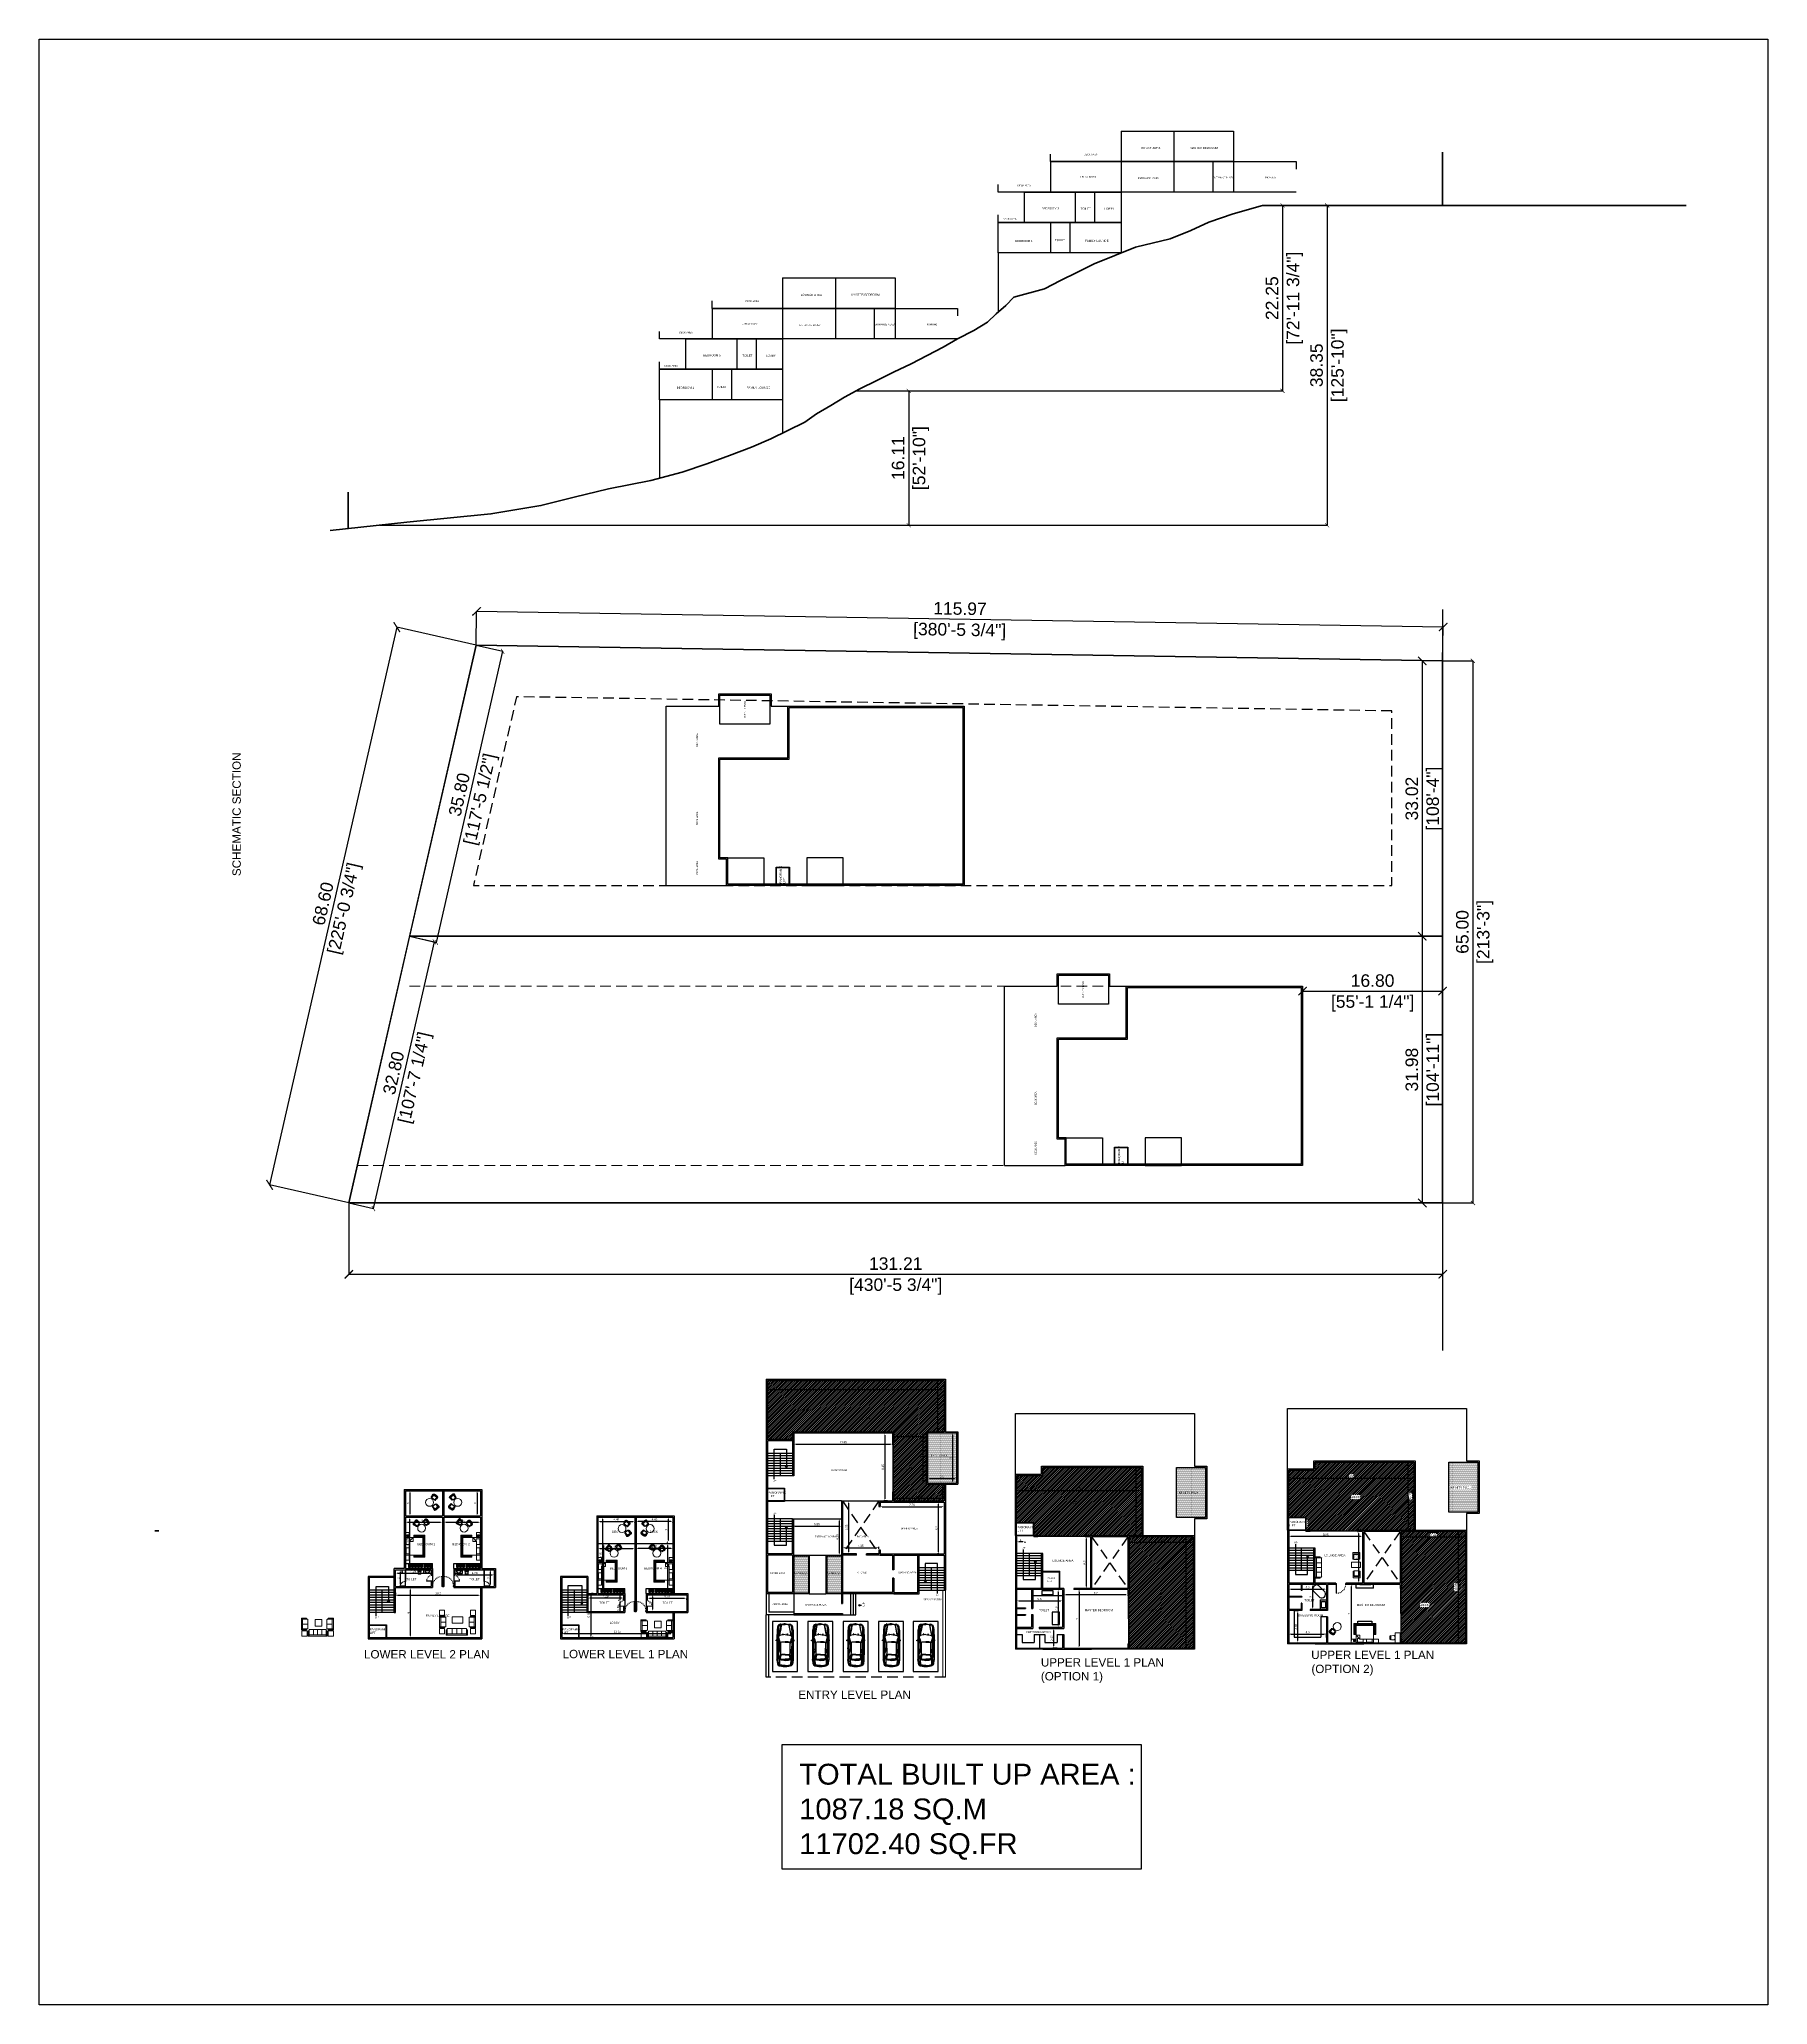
# Model space of a CAD drawing. Header units: metres. Extents: x 2480 to 2687, y 830 to 1066.
import ezdxf

# ---------------------------------------------------------------- set-up
doc = ezdxf.new("R2010")
doc.units = ezdxf.units.M
doc.linetypes.add('DASHED', pattern=[19.05, 12.7, -6.35])
doc.linetypes.add('DASHED2', pattern=[0.375, 0.25, -0.125])
for name, color, linetype, lineweight in [('A-DOOR', 21, 'Continuous', 20), ('A-FURNITURE', 42, 'Continuous', 15), ('BUA', 1, 'Continuous', 0), ('doors', 12, 'Continuous', 20), ('FUR', 32, 'Continuous', 15), ('furniture', 112, 'Continuous', 9), ('HAT', 9, 'Continuous', 0), ('wall', 7, 'Continuous', 30)]:
    doc.layers.add(name, color=color, linetype=linetype, lineweight=lineweight)
for name, color, linetype in [('cad-block.com', 7, 'Continuous'), ('firnature', 24, 'Continuous'), ('vatdung', 9, 'Continuous')]:
    doc.layers.add(name, color=color, linetype=linetype)
doc.styles.add('ARIAL', font='arial.ttf')
doc.styles.add('ATTR', font='romans.shx', dxfattribs={"width": 0.8, "height": 1.2})
doc.styles.get("Standard").update_dxf_attribs({"font": 'arial.ttf'})
doc.dimstyles.new('Centre Line', dxfattribs={"dimscale": 0.001, "dimtxt": 1500, "dimasz": 500, "dimexe": 0, "dimexo": 0, "dimgap": 500, "dimtad": 1, "dimlfac": -1, "dimzin": 0, "dimdsep": 46, "dimtxsty": 'ARIAL', "dimblk": 'ARCHTICK', "dimcen": 0.09, "dimadec": 0, "dimazin": 0, "dimtfac": 1, "dimtix": 1, "dimtofl": 0, "dimtmove": 0, "dimatfit": 3, "dimfxl": 1, "dimtolj": 1, "dimtzin": 0, "dimarcsym": 0})
doc.dimstyles.new('ISO-25', dxfattribs={"dimtxt": 0.25, "dimasz": 0.25, "dimexe": 0.1, "dimexo": 0.625, "dimgap": 0.1, "dimtad": 1, "dimdsep": 46, "dimtxsty": 'Standard', "dimcen": 2.5, "dimclrd": 256, "dimclrt": 256, "dimadec": 0, "dimazin": 0, "dimtfac": 1, "dimtmove": 0, "dimatfit": 3, "dimfxl": 1, "dimarcsym": 0})

# ---------------------------------------------------------------- blocks, each defined once
blk = doc.blocks.new('_ArchTick')
at = {"color": 0, "linetype": 'ByBlock', "const_width": 0.15}
blk.add_lwpolyline([(-0.5, -0.5), (0.5, 0.5)], dxfattribs=at)
blk = doc.blocks.new('*D16')
at = {"layer": 'BUA', "color": 0, "lineweight": -2, "transparency": 16777216}
for p, q in [((2532.04, 993.5), (2532.11, 997.56)), ((2648.06, 995.68), (2532.11, 997.56)), ((2648, 991.62), (2648.06, 995.68))]:
    blk.add_line(p, q, dxfattribs=at)
at = {"layer": 'Defpoints', "color": 0, "lineweight": -3, "transparency": 16777216}
for p in [(2532.11, 997.56), (2532.04, 993.5), (2648, 991.62)]:
    blk.add_point(p, dxfattribs=at)
at = {"layer": 'BUA', "color": 0, "lineweight": -2, "transparency": 16777216}
for p, rotation in [((2532.11, 997.56), 179.0700161685088), ((2648.06, 995.68), 359.0700161685089)]:
    blk.add_blockref('_ArchTick', p, dxfattribs=dict(at, rotation=rotation))
at = {"layer": 'BUA', "color": 0, "transparency": 16777216, "char_height": 1.5, "attachment_point": 5, "rotation": 359.07, "style": 'ARIAL'}
for s, insert in [('\\A1;115.97', (2590.1, 997.89)), ('\\A1;[380\'-5 3/4"]', (2590.06, 995.15))]:
    blk.add_mtext(s, dxfattribs=dict(at, insert=insert))
blk = doc.blocks.new('*D17')
at = {"layer": 'BUA', "color": 0, "lineweight": -2, "transparency": 16777216}
for p, q in [((2648, 991.62), (2651.63, 991.62)), ((2651.63, 991.62), (2651.63, 926.62)), ((2648, 926.62), (2651.63, 926.62))]:
    blk.add_line(p, q, dxfattribs=at)
at = {"layer": 'Defpoints', "color": 0, "lineweight": -3, "transparency": 16777216}
for p in [(2648, 991.62), (2648, 926.62), (2651.63, 926.62)]:
    blk.add_point(p, dxfattribs=at)
at = {"layer": 'BUA', "color": 0, "lineweight": -2, "transparency": 16777216, "xscale": 0.5, "yscale": 0.5, "zscale": 0.5}
for p, rotation in [((2651.63, 991.62), 90), ((2651.63, 926.62), 270)]:
    blk.add_blockref('_ArchTick', p, dxfattribs=dict(at, rotation=rotation))
at = {"layer": 'BUA', "color": 0, "transparency": 16777216, "char_height": 1.5, "attachment_point": 5, "rotation": 90, "style": 'ARIAL'}
for s, insert in [('\\A1;65.00', (2650.37, 959.12)), ('\\A1;[213\'-3"]', (2653.09, 959.12))]:
    blk.add_mtext(s, dxfattribs=dict(at, insert=insert))
blk = doc.blocks.new('*D18')
at = {"layer": 'BUA', "color": 0, "lineweight": -2, "transparency": 16777216}
for p, q in [((2522.54, 995.67), (2507.28, 928.79)), ((2532.04, 993.5), (2522.54, 995.67)), ((2516.79, 926.62), (2507.28, 928.79))]:
    blk.add_line(p, q, dxfattribs=at)
at = {"layer": 'Defpoints', "color": 0, "lineweight": -3, "transparency": 16777216}
for p in [(2532.04, 993.5), (2507.28, 928.79), (2516.79, 926.62)]:
    blk.add_point(p, dxfattribs=at)
at = {"layer": 'BUA', "color": 0, "lineweight": -2, "transparency": 16777216}
for p, rotation in [((2522.54, 995.67), 77.15113267492664), ((2507.28, 928.79), 257.1511326749267)]:
    blk.add_blockref('_ArchTick', p, dxfattribs=dict(at, rotation=rotation))
at = {"layer": 'BUA', "color": 0, "transparency": 16777216, "char_height": 1.5, "attachment_point": 5, "rotation": 77.1511, "style": 'ARIAL'}
for s, insert in [('\\A1;[225\'-0 3/4"]', (2516.35, 961.9)), ('\\A1;68.60', (2513.68, 962.51))]:
    blk.add_mtext(s, dxfattribs=dict(at, insert=insert))
blk = doc.blocks.new('*D19')
at = {"layer": 'BUA', "color": 0, "lineweight": -2, "transparency": 16777216}
for p, q in [((2516.79, 926.62), (2516.79, 918.07)), ((2648, 926.62), (2648, 918.07)), ((2516.79, 918.07), (2648, 918.07))]:
    blk.add_line(p, q, dxfattribs=at)
at = {"layer": 'Defpoints', "color": 0, "lineweight": -3, "transparency": 16777216}
for p in [(2516.79, 926.62), (2648, 926.62), (2648, 918.07)]:
    blk.add_point(p, dxfattribs=at)
at = {"layer": 'BUA', "color": 0, "lineweight": -2, "transparency": 16777216, "rotation": 180}
blk.add_blockref('_ArchTick', (2516.79, 918.07), dxfattribs=at)
at = {"layer": 'BUA', "color": 0, "lineweight": -2, "transparency": 16777216}
blk.add_blockref('_ArchTick', (2648, 918.07), dxfattribs=at)
at = {"layer": 'BUA', "color": 0, "transparency": 16777216, "char_height": 1.5, "attachment_point": 5, "style": 'ARIAL'}
for s, insert in [('\\A1;131.21', (2582.39, 919.34)), ('\\A1;[430\'-5 3/4"]', (2582.39, 916.6))]:
    blk.add_mtext(s, dxfattribs=dict(at, insert=insert))
blk = doc.blocks.new('*D20')
at = {"layer": 'BUA', "color": 0, "lineweight": -2, "transparency": 16777216}
for p, q in [((2648, 991.62), (2645.57, 991.62)), ((2645.57, 958.6), (2645.57, 991.62)), ((2648, 958.6), (2645.57, 958.6))]:
    blk.add_line(p, q, dxfattribs=at)
at = {"layer": 'Defpoints', "color": 0, "lineweight": -3, "transparency": 16777216}
for p in [(2645.57, 991.62), (2648, 991.62), (2648, 958.6)]:
    blk.add_point(p, dxfattribs=at)
at = {"layer": 'BUA', "color": 0, "lineweight": -2, "transparency": 16777216}
for p, rotation in [((2645.57, 991.62), 90), ((2645.57, 958.6), 270)]:
    blk.add_blockref('_ArchTick', p, dxfattribs=dict(at, rotation=rotation))
at = {"layer": 'BUA', "color": 0, "transparency": 16777216, "char_height": 1.5, "attachment_point": 5, "rotation": 90, "style": 'ARIAL'}
for s, insert in [('\\A1;[108\'-4"]', (2647.03, 975.11)), ('\\A1;33.02', (2644.31, 975.11))]:
    blk.add_mtext(s, dxfattribs=dict(at, insert=insert))
blk = doc.blocks.new('*D21')
at = {"layer": 'BUA', "color": 0, "lineweight": -2, "transparency": 16777216}
for p, q in [((2648, 958.6), (2645.57, 958.6)), ((2645.57, 926.62), (2645.57, 958.6)), ((2648, 926.62), (2645.57, 926.62))]:
    blk.add_line(p, q, dxfattribs=at)
at = {"layer": 'Defpoints', "color": 0, "lineweight": -3, "transparency": 16777216}
for p in [(2645.57, 958.6), (2648, 958.6), (2648, 926.62)]:
    blk.add_point(p, dxfattribs=at)
at = {"layer": 'BUA', "color": 0, "lineweight": -2, "transparency": 16777216}
for p, rotation in [((2645.57, 958.6), 90), ((2645.57, 926.62), 270)]:
    blk.add_blockref('_ArchTick', p, dxfattribs=dict(at, rotation=rotation))
at = {"layer": 'BUA', "color": 0, "transparency": 16777216, "char_height": 1.5, "attachment_point": 5, "rotation": 90, "style": 'ARIAL'}
for s, insert in [('\\A1;31.98', (2644.31, 942.61)), ('\\A1;[104\'-11"]', (2647.03, 942.61))]:
    blk.add_mtext(s, dxfattribs=dict(at, insert=insert))
blk = doc.blocks.new('*D6')
at = {"layer": 'BUA', "color": 0, "lineweight": -2, "transparency": 16777216}
for p, q in [((2519.74, 925.95), (2527.04, 957.93)), ((2524.08, 958.6), (2527.04, 957.93)), ((2516.79, 926.62), (2519.74, 925.95))]:
    blk.add_line(p, q, dxfattribs=at)
at = {"layer": 'Defpoints', "color": 0, "lineweight": -3, "transparency": 16777216}
for p in [(2524.08, 958.6), (2527.04, 957.93), (2516.79, 926.62)]:
    blk.add_point(p, dxfattribs=at)
at = {"layer": 'BUA', "color": 0, "lineweight": -2, "transparency": 16777216, "xscale": 0.5, "yscale": 0.5, "zscale": 0.5}
for p, rotation in [((2527.04, 957.93), 77.15113267493253), ((2519.74, 925.95), 257.1511326749325)]:
    blk.add_blockref('_ArchTick', p, dxfattribs=dict(at, rotation=rotation))
at = {"layer": 'BUA', "color": 0, "transparency": 16777216, "char_height": 1.5, "attachment_point": 5, "rotation": 77.1511, "style": 'ARIAL'}
for s, insert in [('\\A1;[107\'-7 1/4"]', (2524.82, 941.61)), ('\\A1;32.80', (2522.15, 942.22))]:
    blk.add_mtext(s, dxfattribs=dict(at, insert=insert))
blk = doc.blocks.new('*D7')
at = {"layer": 'BUA', "color": 0, "lineweight": -2, "transparency": 16777216}
for p, q in [((2527.28, 957.87), (2535.24, 992.77)), ((2532.04, 993.5), (2535.24, 992.77)), ((2524.08, 958.6), (2527.28, 957.87))]:
    blk.add_line(p, q, dxfattribs=at)
at = {"layer": 'Defpoints', "color": 0, "lineweight": -3, "transparency": 16777216}
for p in [(2532.04, 993.5), (2535.24, 992.77), (2524.08, 958.6)]:
    blk.add_point(p, dxfattribs=at)
at = {"layer": 'BUA', "color": 0, "lineweight": -2, "transparency": 16777216, "xscale": 0.5, "yscale": 0.5, "zscale": 0.5}
for p, rotation in [((2535.24, 992.77), 77.15113267491562), ((2527.28, 957.87), 257.1511326749156)]:
    blk.add_blockref('_ArchTick', p, dxfattribs=dict(at, rotation=rotation))
at = {"layer": 'BUA', "color": 0, "transparency": 16777216, "char_height": 1.5, "attachment_point": 5, "rotation": 77.1511, "style": 'ARIAL'}
for s, insert in [('\\A1;[117\'-5 1/2"]', (2532.69, 975)), ('\\A1;35.80', (2530.03, 975.6))]:
    blk.add_mtext(s, dxfattribs=dict(at, insert=insert))
blk = doc.blocks.new('*D221')
at = {"color": 0, "lineweight": -2, "transparency": 16777216}
for p, q in [((2610.39, 885.98), (2610.39, 885.8)), ((2618.07, 885.98), (2618.07, 885.8))]:
    blk.add_line(p, q, dxfattribs=at)
at = {"lineweight": -2, "transparency": 16777216}
blk.add_line((2617.82, 885.9), (2610.64, 885.9), dxfattribs=at)
at = {"lineweight": -3, "transparency": 16777216}
for points in [[(2610.64, 885.95), (2610.64, 885.86), (2610.39, 885.9)], [(2617.82, 885.95), (2617.82, 885.86), (2618.07, 885.9)]]:
    blk.add_solid(points, dxfattribs=at)
at = {"layer": 'Defpoints', "color": 0, "lineweight": -3, "transparency": 16777216}
for p in [(2610.39, 886.6), (2618.07, 886.6), (2610.39, 885.9)]:
    blk.add_point(p, dxfattribs=at)
at = {"transparency": 16777216, "insert": (2614.23, 886.13), "char_height": 0.25, "attachment_point": 5}
blk.add_mtext('7.68', dxfattribs=at)
blk = doc.blocks.new('*D222')
at = {"color": 0, "lineweight": -2, "transparency": 16777216}
for p, q in [((2617.45, 886.6), (2617.09, 886.6)), ((2617.45, 873.25), (2617.09, 873.25))]:
    blk.add_line(p, q, dxfattribs=at)
at = {"lineweight": -2, "transparency": 16777216}
blk.add_line((2617.19, 886.35), (2617.19, 873.5), dxfattribs=at)
at = {"lineweight": -3, "transparency": 16777216}
for points in [[(2617.15, 886.35), (2617.23, 886.35), (2617.19, 886.6)], [(2617.15, 873.5), (2617.23, 873.5), (2617.19, 873.25)]]:
    blk.add_solid(points, dxfattribs=at)
at = {"layer": 'Defpoints', "color": 0, "lineweight": -3, "transparency": 16777216}
for p in [(2618.07, 886.6), (2617.19, 873.25), (2618.07, 873.25)]:
    blk.add_point(p, dxfattribs=at)
at = {"transparency": 16777216, "insert": (2616.96, 879.93), "char_height": 0.25, "attachment_point": 5, "rotation": 90}
blk.add_mtext('13.35', dxfattribs=at)
blk = doc.blocks.new('*D223')
at = {"color": 0, "lineweight": -2, "transparency": 16777216}
for p, q in [((2605.12, 886.6), (2605.15, 886.6)), ((2605.12, 880.4), (2605.15, 880.4))]:
    blk.add_line(p, q, dxfattribs=at)
at = {"lineweight": -2, "transparency": 16777216}
blk.add_line((2605.25, 886.35), (2605.25, 880.65), dxfattribs=at)
at = {"lineweight": -3, "transparency": 16777216}
for points in [[(2605.21, 886.35), (2605.3, 886.35), (2605.25, 886.6)], [(2605.21, 880.65), (2605.3, 880.65), (2605.25, 880.4)]]:
    blk.add_solid(points, dxfattribs=at)
at = {"layer": 'Defpoints', "color": 0, "lineweight": -3, "transparency": 16777216}
for p in [(2605.74, 886.6), (2605.25, 880.4), (2605.74, 880.4)]:
    blk.add_point(p, dxfattribs=at)
at = {"transparency": 16777216, "insert": (2605.03, 883.5), "char_height": 0.25, "attachment_point": 5, "rotation": 90}
blk.add_mtext('6.2', dxfattribs=at)
blk = doc.blocks.new('*D224')
at = {"color": 0, "lineweight": -2, "transparency": 16777216}
for p, q in [((2596.89, 885.98), (2596.89, 885.88)), ((2597.89, 885.98), (2597.89, 885.88))]:
    blk.add_line(p, q, dxfattribs=at)
at = {"lineweight": -2, "transparency": 16777216}
blk.add_line((2597.64, 885.98), (2597.14, 885.98), dxfattribs=at)
at = {"lineweight": -3, "transparency": 16777216}
for points in [[(2597.14, 886.02), (2597.14, 885.94), (2596.89, 885.98)], [(2597.64, 886.02), (2597.64, 885.94), (2597.89, 885.98)]]:
    blk.add_solid(points, dxfattribs=at)
at = {"layer": 'Defpoints', "color": 0, "lineweight": -3, "transparency": 16777216}
for p in [(2596.89, 886.6), (2597.89, 886.6), (2596.89, 885.98)]:
    blk.add_point(p, dxfattribs=at)
at = {"transparency": 16777216, "insert": (2597.39, 886.21), "char_height": 0.25, "attachment_point": 5}
blk.add_mtext('1', dxfattribs=at)
blk = doc.blocks.new('*D225')
at = {"color": 0, "lineweight": -2, "transparency": 16777216}
for p, q in [((2604.37, 880.25), (2604.48, 880.25)), ((2604.37, 873.25), (2604.48, 873.25))]:
    blk.add_line(p, q, dxfattribs=at)
at = {"lineweight": -2, "transparency": 16777216}
blk.add_line((2604.38, 880), (2604.38, 873.5), dxfattribs=at)
at = {"lineweight": -3, "transparency": 16777216}
for points in [[(2604.34, 880), (2604.42, 880), (2604.38, 880.25)], [(2604.34, 873.5), (2604.42, 873.5), (2604.38, 873.25)]]:
    blk.add_solid(points, dxfattribs=at)
at = {"layer": 'Defpoints', "color": 0, "lineweight": -3, "transparency": 16777216}
for p in [(2603.74, 880.25), (2603.74, 873.25), (2604.38, 873.25)]:
    blk.add_point(p, dxfattribs=at)
at = {"transparency": 16777216, "insert": (2604.15, 876.75), "char_height": 0.25, "attachment_point": 5, "rotation": 90}
blk.add_mtext('7', dxfattribs=at)
blk = doc.blocks.new('*D226')
at = {"color": 0, "lineweight": -2, "transparency": 16777216}
for p, q in [((2602.54, 879.63), (2602.54, 879.52)), ((2610.24, 879.63), (2610.24, 879.52))]:
    blk.add_line(p, q, dxfattribs=at)
at = {"lineweight": -2, "transparency": 16777216}
blk.add_line((2609.99, 879.62), (2602.79, 879.62), dxfattribs=at)
at = {"lineweight": -3, "transparency": 16777216}
for points in [[(2602.79, 879.67), (2602.79, 879.58), (2602.54, 879.62)], [(2609.99, 879.67), (2609.99, 879.58), (2610.24, 879.62)]]:
    blk.add_solid(points, dxfattribs=at)
at = {"layer": 'Defpoints', "color": 0, "lineweight": -3, "transparency": 16777216}
for p in [(2602.54, 880.25), (2602.54, 879.62), (2610.24, 880.25)]:
    blk.add_point(p, dxfattribs=at)
at = {"transparency": 16777216, "insert": (2606.39, 879.85), "char_height": 0.25, "attachment_point": 5}
blk.add_mtext('7.7', dxfattribs=at)
blk = doc.blocks.new('*D227')
at = {"color": 0, "lineweight": -2, "transparency": 16777216}
for p, q in [((2601.77, 880.25), (2601.77, 880.25)), ((2601.77, 875.75), (2601.77, 875.75))]:
    blk.add_line(p, q, dxfattribs=at)
at = {"lineweight": -2, "transparency": 16777216}
blk.add_line((2601.87, 880), (2601.87, 876), dxfattribs=at)
at = {"lineweight": -3, "transparency": 16777216}
for points in [[(2601.83, 880), (2601.91, 880), (2601.87, 880.25)], [(2601.83, 876), (2601.91, 876), (2601.87, 875.75)]]:
    blk.add_solid(points, dxfattribs=at)
at = {"layer": 'Defpoints', "color": 0, "lineweight": -3, "transparency": 16777216}
for p in [(2602.39, 880.25), (2601.87, 875.75), (2602.39, 875.75)]:
    blk.add_point(p, dxfattribs=at)
at = {"transparency": 16777216, "insert": (2601.64, 878), "char_height": 0.25, "attachment_point": 5, "rotation": 90}
blk.add_mtext('4.5', dxfattribs=at)
blk = doc.blocks.new('*D228')
at = {"color": 0, "lineweight": -2, "transparency": 16777216}
for p, q in [((2596.89, 879.63), (2596.89, 878.8)), ((2602.39, 879.63), (2602.39, 878.8))]:
    blk.add_line(p, q, dxfattribs=at)
at = {"lineweight": -2, "transparency": 16777216}
blk.add_line((2597.14, 878.9), (2602.14, 878.9), dxfattribs=at)
at = {"lineweight": -3, "transparency": 16777216}
for points in [[(2597.14, 878.94), (2597.14, 878.86), (2596.89, 878.9)], [(2602.14, 878.94), (2602.14, 878.86), (2602.39, 878.9)]]:
    blk.add_solid(points, dxfattribs=at)
at = {"layer": 'Defpoints', "color": 0, "lineweight": -3, "transparency": 16777216}
for p in [(2596.89, 880.25), (2602.39, 880.25), (2602.39, 878.9)]:
    blk.add_point(p, dxfattribs=at)
at = {"transparency": 16777216, "insert": (2599.64, 879.13), "char_height": 0.25, "attachment_point": 5}
blk.add_mtext('5.5', dxfattribs=at)
blk = doc.blocks.new('*D218')
at = {"color": 0, "lineweight": -2, "transparency": 16777216}
for p, q in [((2601.77, 875.6), (2601.25, 875.6)), ((2601.77, 873.25), (2601.25, 873.25))]:
    blk.add_line(p, q, dxfattribs=at)
at = {"lineweight": -2, "transparency": 16777216}
blk.add_line((2601.35, 873.5), (2601.35, 875.35), dxfattribs=at)
at = {"lineweight": -3, "transparency": 16777216}
for points in [[(2601.31, 875.35), (2601.39, 875.35), (2601.35, 875.6)], [(2601.31, 873.5), (2601.39, 873.5), (2601.35, 873.25)]]:
    blk.add_solid(points, dxfattribs=at)
at = {"layer": 'Defpoints', "color": 0, "lineweight": -3, "transparency": 16777216}
for p in [(2601.35, 875.6), (2602.39, 875.6), (2602.39, 873.25)]:
    blk.add_point(p, dxfattribs=at)
at = {"transparency": 16777216, "insert": (2601.12, 874.43), "char_height": 0.25, "attachment_point": 5, "rotation": 90}
blk.add_mtext('2.35', dxfattribs=at)
blk = doc.blocks.new('*D219')
at = {"color": 0, "lineweight": -2, "transparency": 16777216}
for p, q in [((2611.27, 894.9), (2611.09, 894.9)), ((2611.28, 886.75), (2611.1, 886.75))]:
    blk.add_line(p, q, dxfattribs=at)
at = {"lineweight": -2, "transparency": 16777216}
blk.add_line((2611.19, 894.65), (2611.2, 887), dxfattribs=at)
at = {"lineweight": -3, "transparency": 16777216}
for points in [[(2611.23, 894.65), (2611.14, 894.65), (2611.19, 894.9)], [(2611.24, 887), (2611.16, 887), (2611.2, 886.75)]]:
    blk.add_solid(points, dxfattribs=at)
at = {"layer": 'Defpoints', "color": 0, "lineweight": -3, "transparency": 16777216}
for p in [(2611.89, 894.9), (2611.2, 886.75), (2611.91, 886.75)]:
    blk.add_point(p, dxfattribs=at)
at = {"transparency": 16777216, "insert": (2611.42, 890.83), "char_height": 0.25, "attachment_point": 5, "rotation": 270.1035}
blk.add_mtext('8.15', dxfattribs=at)
blk = doc.blocks.new('*D229')
at = {"color": 0, "lineweight": -2, "transparency": 16777216}
for p, q in [((2570.17, 898.41), (2570.17, 897.61)), ((2582.02, 898.41), (2582.02, 897.61))]:
    blk.add_line(p, q, dxfattribs=at)
at = {"lineweight": -2, "transparency": 16777216}
blk.add_line((2570.42, 897.71), (2581.77, 897.71), dxfattribs=at)
at = {"lineweight": -3, "transparency": 16777216}
for points in [[(2570.42, 897.75), (2570.42, 897.67), (2570.17, 897.71)], [(2581.77, 897.75), (2581.77, 897.67), (2582.02, 897.71)]]:
    blk.add_solid(points, dxfattribs=at)
at = {"layer": 'Defpoints', "color": 0, "lineweight": -3, "transparency": 16777216}
for p in [(2570.17, 899.04), (2582.02, 899.04), (2582.02, 897.71)]:
    blk.add_point(p, dxfattribs=at)
at = {"transparency": 16777216, "insert": (2576.09, 897.94), "char_height": 0.25, "attachment_point": 5}
blk.add_mtext('11.85', dxfattribs=at)
blk = doc.blocks.new('*D230')
at = {"color": 0, "lineweight": -2, "transparency": 16777216}
for p, q in [((2581.39, 899.04), (2580.98, 899.04)), ((2581.39, 890.89), (2580.98, 890.89))]:
    blk.add_line(p, q, dxfattribs=at)
at = {"lineweight": -2, "transparency": 16777216}
blk.add_line((2581.08, 898.79), (2581.08, 891.14), dxfattribs=at)
at = {"lineweight": -3, "transparency": 16777216}
for points in [[(2581.04, 898.79), (2581.12, 898.79), (2581.08, 899.04)], [(2581.04, 891.14), (2581.12, 891.14), (2581.08, 890.89)]]:
    blk.add_solid(points, dxfattribs=at)
at = {"layer": 'Defpoints', "color": 0, "lineweight": -3, "transparency": 16777216}
for p in [(2582.02, 899.04), (2581.08, 890.89), (2582.02, 890.89)]:
    blk.add_point(p, dxfattribs=at)
at = {"transparency": 16777216, "insert": (2580.85, 894.96), "char_height": 0.25, "attachment_point": 5, "rotation": 90}
blk.add_mtext('8.15', dxfattribs=at)
blk = doc.blocks.new('*D231')
at = {"color": 0, "lineweight": -2, "transparency": 16777216}
for p, q in [((2570.02, 888.11), (2570.02, 887.77)), ((2575.87, 888.11), (2575.87, 887.77))]:
    blk.add_line(p, q, dxfattribs=at)
at = {"lineweight": -2, "transparency": 16777216}
blk.add_line((2570.27, 887.87), (2575.62, 887.87), dxfattribs=at)
at = {"lineweight": -3, "transparency": 16777216}
for points in [[(2570.27, 887.91), (2570.27, 887.83), (2570.02, 887.87)], [(2575.62, 887.91), (2575.62, 887.83), (2575.87, 887.87)]]:
    blk.add_solid(points, dxfattribs=at)
at = {"layer": 'Defpoints', "color": 0, "lineweight": -3, "transparency": 16777216}
for p in [(2570.02, 888.74), (2575.87, 888.74), (2575.87, 887.87)]:
    blk.add_point(p, dxfattribs=at)
at = {"transparency": 16777216, "insert": (2572.94, 888.1), "char_height": 0.25, "attachment_point": 5}
blk.add_mtext('5.85', dxfattribs=at)
blk = doc.blocks.new('*D232')
at = {"color": 0, "lineweight": -2, "transparency": 16777216}
for p, q in [((2576.02, 885.16), (2576.02, 885.38)), ((2580.37, 885.16), (2580.37, 885.38))]:
    blk.add_line(p, q, dxfattribs=at)
at = {"lineweight": -2, "transparency": 16777216}
blk.add_line((2576.27, 885.28), (2580.12, 885.28), dxfattribs=at)
at = {"lineweight": -3, "transparency": 16777216}
for points in [[(2576.27, 885.32), (2576.27, 885.23), (2576.02, 885.28)], [(2580.12, 885.32), (2580.12, 885.23), (2580.37, 885.28)]]:
    blk.add_solid(points, dxfattribs=at)
at = {"layer": 'Defpoints', "color": 0, "lineweight": -3, "transparency": 16777216}
for p in [(2576.02, 884.54), (2580.37, 885.28), (2580.37, 884.54)]:
    blk.add_point(p, dxfattribs=at)
at = {"transparency": 16777216, "insert": (2578.19, 885.5), "char_height": 0.25, "attachment_point": 5}
blk.add_mtext('4.35', dxfattribs=at)
blk = doc.blocks.new('*D233')
at = {"color": 0, "lineweight": -2, "transparency": 16777216}
for p, q in [((2576.64, 890.89), (2576.82, 890.89)), ((2576.64, 884.54), (2576.82, 884.54))]:
    blk.add_line(p, q, dxfattribs=at)
at = {"lineweight": -2, "transparency": 16777216}
blk.add_line((2576.72, 890.64), (2576.72, 884.79), dxfattribs=at)
at = {"lineweight": -3, "transparency": 16777216}
for points in [[(2576.68, 890.64), (2576.76, 890.64), (2576.72, 890.89)], [(2576.68, 884.79), (2576.76, 884.79), (2576.72, 884.54)]]:
    blk.add_solid(points, dxfattribs=at)
at = {"layer": 'Defpoints', "color": 0, "lineweight": -3, "transparency": 16777216}
for p in [(2576.02, 890.89), (2576.02, 884.54), (2576.72, 884.54)]:
    blk.add_point(p, dxfattribs=at)
at = {"transparency": 16777216, "insert": (2576.49, 887.71), "char_height": 0.25, "attachment_point": 5, "rotation": 90}
blk.add_mtext('6.35', dxfattribs=at)
blk = doc.blocks.new('*D234')
at = {"color": 0, "lineweight": -2, "transparency": 16777216}
for p, q in [((2587.57, 890.74), (2587.4, 890.74)), ((2587.57, 884.54), (2587.4, 884.54))]:
    blk.add_line(p, q, dxfattribs=at)
at = {"lineweight": -2, "transparency": 16777216}
blk.add_line((2587.5, 890.49), (2587.5, 884.79), dxfattribs=at)
at = {"lineweight": -3, "transparency": 16777216}
for points in [[(2587.46, 890.49), (2587.54, 890.49), (2587.5, 890.74)], [(2587.46, 884.79), (2587.54, 884.79), (2587.5, 884.54)]]:
    blk.add_solid(points, dxfattribs=at)
at = {"layer": 'Defpoints', "color": 0, "lineweight": -3, "transparency": 16777216}
for p in [(2588.19, 890.74), (2587.5, 884.54), (2588.19, 884.54)]:
    blk.add_point(p, dxfattribs=at)
at = {"transparency": 16777216, "insert": (2587.27, 887.64), "char_height": 0.25, "attachment_point": 5, "rotation": 90}
blk.add_mtext('6.2', dxfattribs=at)
blk = doc.blocks.new('*D235')
at = {"color": 0, "lineweight": -2, "transparency": 16777216}
for p, q in [((2580.52, 890.11), (2580.52, 890.1)), ((2588.19, 890.11), (2588.19, 890.1))]:
    blk.add_line(p, q, dxfattribs=at)
at = {"lineweight": -2, "transparency": 16777216}
blk.add_line((2580.77, 890.2), (2587.94, 890.2), dxfattribs=at)
at = {"lineweight": -3, "transparency": 16777216}
for points in [[(2580.77, 890.24), (2580.77, 890.15), (2580.52, 890.2)], [(2587.94, 890.24), (2587.94, 890.15), (2588.19, 890.2)]]:
    blk.add_solid(points, dxfattribs=at)
at = {"layer": 'Defpoints', "color": 0, "lineweight": -3, "transparency": 16777216}
for p in [(2580.52, 890.74), (2588.19, 890.74), (2588.19, 890.2)]:
    blk.add_point(p, dxfattribs=at)
at = {"transparency": 16777216, "insert": (2584.35, 890.42), "char_height": 0.25, "width": 0.6479, "attachment_point": 5}
blk.add_mtext('7.70', dxfattribs=at)
blk = doc.blocks.new('*D236')
at = {"color": 0, "lineweight": -2, "transparency": 16777216}
for p, q in [((2587.57, 905.34), (2587.29, 905.34)), ((2587.57, 899.19), (2587.29, 899.19))]:
    blk.add_line(p, q, dxfattribs=at)
at = {"lineweight": -2, "transparency": 16777216}
blk.add_line((2587.39, 905.09), (2587.39, 899.44), dxfattribs=at)
at = {"lineweight": -3, "transparency": 16777216}
for points in [[(2587.35, 905.09), (2587.44, 905.09), (2587.39, 905.34)], [(2587.35, 899.44), (2587.44, 899.44), (2587.39, 899.19)]]:
    blk.add_solid(points, dxfattribs=at)
at = {"layer": 'Defpoints', "color": 0, "lineweight": -3, "transparency": 16777216}
for p in [(2588.19, 905.34), (2587.39, 899.19), (2588.19, 899.19)]:
    blk.add_point(p, dxfattribs=at)
at = {"transparency": 16777216, "insert": (2587.17, 902.26), "char_height": 0.25, "attachment_point": 5, "rotation": 90}
blk.add_mtext('6.15', dxfattribs=at)
blk = doc.blocks.new('*D238')
at = {"color": 0, "lineweight": -2, "transparency": 16777216}
for p, q in [((2585.42, 899.19), (2585.53, 899.19)), ((2585.42, 892.89), (2585.53, 892.89))]:
    blk.add_line(p, q, dxfattribs=at)
at = {"lineweight": -2, "transparency": 16777216}
blk.add_line((2585.63, 898.94), (2585.63, 893.14), dxfattribs=at)
at = {"lineweight": -3, "transparency": 16777216}
for points in [[(2585.59, 898.94), (2585.67, 898.94), (2585.63, 899.19)], [(2585.59, 893.14), (2585.67, 893.14), (2585.63, 892.89)]]:
    blk.add_solid(points, dxfattribs=at)
at = {"layer": 'Defpoints', "color": 0, "lineweight": -3, "transparency": 16777216}
for p in [(2586.04, 899.19), (2585.63, 892.89), (2586.04, 892.89)]:
    blk.add_point(p, dxfattribs=at)
at = {"transparency": 16777216, "insert": (2585.4, 896.04), "char_height": 0.25, "attachment_point": 5, "rotation": 90}
blk.add_mtext('6.3', dxfattribs=at)
blk = doc.blocks.new('*D239')
at = {"color": 0, "lineweight": -2, "transparency": 16777216}
for p, q in [((2586.19, 893.66), (2586.19, 893.68)), ((2589.69, 893.66), (2589.69, 893.68))]:
    blk.add_line(p, q, dxfattribs=at)
at = {"lineweight": -2, "transparency": 16777216}
blk.add_line((2586.44, 893.58), (2589.44, 893.58), dxfattribs=at)
at = {"lineweight": -3, "transparency": 16777216}
for points in [[(2586.44, 893.63), (2586.44, 893.54), (2586.19, 893.58)], [(2589.44, 893.63), (2589.44, 893.54), (2589.69, 893.58)]]:
    blk.add_solid(points, dxfattribs=at)
at = {"layer": 'Defpoints', "color": 0, "lineweight": -3, "transparency": 16777216}
for p in [(2589.69, 893.58), (2586.19, 893.04), (2589.69, 893.04)]:
    blk.add_point(p, dxfattribs=at)
at = {"transparency": 16777216, "insert": (2587.94, 893.81), "char_height": 0.25, "attachment_point": 5}
blk.add_mtext('3.5', dxfattribs=at)
blk = doc.blocks.new('*D240')
at = {"color": 0, "lineweight": -2, "transparency": 16777216}
for p, q in [((2589.07, 899.04), (2589.09, 899.04)), ((2589.07, 893.04), (2589.09, 893.04))]:
    blk.add_line(p, q, dxfattribs=at)
at = {"lineweight": -2, "transparency": 16777216}
blk.add_line((2589.19, 898.79), (2589.19, 893.29), dxfattribs=at)
at = {"lineweight": -3, "transparency": 16777216}
for points in [[(2589.15, 898.79), (2589.23, 898.79), (2589.19, 899.04)], [(2589.15, 893.29), (2589.23, 893.29), (2589.19, 893.04)]]:
    blk.add_solid(points, dxfattribs=at)
at = {"layer": 'Defpoints', "color": 0, "lineweight": -3, "transparency": 16777216}
for p in [(2589.69, 899.04), (2589.19, 893.04), (2589.69, 893.04)]:
    blk.add_point(p, dxfattribs=at)
at = {"transparency": 16777216, "insert": (2588.96, 896.04), "char_height": 0.25, "attachment_point": 5, "rotation": 90}
blk.add_mtext('6', dxfattribs=at)
blk = doc.blocks.new('*D241')
at = {"color": 0, "lineweight": -2, "transparency": 16777216}
for p, q in [((2575.24, 888.74), (2575.52, 888.74)), ((2575.24, 884.39), (2575.52, 884.39))]:
    blk.add_line(p, q, dxfattribs=at)
at = {"lineweight": -2, "transparency": 16777216}
blk.add_line((2575.62, 888.49), (2575.62, 884.64), dxfattribs=at)
at = {"lineweight": -3, "transparency": 16777216}
for points in [[(2575.58, 888.49), (2575.66, 888.49), (2575.62, 888.74)], [(2575.58, 884.64), (2575.66, 884.64), (2575.62, 884.39)]]:
    blk.add_solid(points, dxfattribs=at)
at = {"layer": 'Defpoints', "color": 0, "lineweight": -3, "transparency": 16777216}
for p in [(2575.87, 888.74), (2575.62, 884.39), (2575.87, 884.39)]:
    blk.add_point(p, dxfattribs=at)
at = {"transparency": 16777216, "insert": (2575.39, 886.56), "char_height": 0.25, "attachment_point": 5, "rotation": 90}
blk.add_mtext('4.35', dxfattribs=at)
blk = doc.blocks.new('*D251')
at = {"color": 0, "lineweight": -2, "transparency": 16777216}
for p, q in [((2546.67, 885.17), (2546.67, 885.07)), ((2551.09, 885.17), (2551.09, 885.07))]:
    blk.add_line(p, q, dxfattribs=at)
at = {"lineweight": -2, "transparency": 16777216}
blk.add_line((2546.92, 885.17), (2550.84, 885.17), dxfattribs=at)
at = {"lineweight": -3, "transparency": 16777216}
for points in [[(2546.92, 885.21), (2546.92, 885.12), (2546.67, 885.17)], [(2550.84, 885.21), (2550.84, 885.12), (2551.09, 885.17)]]:
    blk.add_solid(points, dxfattribs=at)
at = {"layer": 'Defpoints', "color": 0, "lineweight": -3, "transparency": 16777216}
for p in [(2546.67, 885.8), (2551.09, 885.8), (2551.09, 885.17)]:
    blk.add_point(p, dxfattribs=at)
at = {"transparency": 16777216, "insert": (2548.88, 885.39), "char_height": 0.25, "attachment_point": 5}
blk.add_mtext('4.45', dxfattribs=at)
blk = doc.blocks.new('*D252')
at = {"color": 0, "lineweight": -2, "transparency": 16777216}
for p, q in [((2547.29, 885.8), (2547.43, 885.8)), ((2547.29, 879.8), (2547.43, 879.8))]:
    blk.add_line(p, q, dxfattribs=at)
at = {"lineweight": -2, "transparency": 16777216}
blk.add_line((2547.33, 885.55), (2547.33, 880.05), dxfattribs=at)
at = {"lineweight": -3, "transparency": 16777216}
for points in [[(2547.29, 885.55), (2547.37, 885.55), (2547.33, 885.8)], [(2547.29, 880.05), (2547.37, 880.05), (2547.33, 879.8)]]:
    blk.add_solid(points, dxfattribs=at)
at = {"layer": 'Defpoints', "color": 0, "lineweight": -3, "transparency": 16777216}
for p in [(2546.67, 885.8), (2546.67, 879.8), (2547.33, 879.8)]:
    blk.add_point(p, dxfattribs=at)
at = {"transparency": 16777216, "insert": (2547.11, 882.8), "char_height": 0.25, "attachment_point": 5, "rotation": 90}
blk.add_mtext('6', dxfattribs=at)
blk = doc.blocks.new('*D244')
at = {"color": 0, "lineweight": -2, "transparency": 16777216}
for p, q in [((2551.24, 885.17), (2551.24, 885.07)), ((2555.67, 885.17), (2555.67, 885.07))]:
    blk.add_line(p, q, dxfattribs=at)
at = {"lineweight": -2, "transparency": 16777216}
blk.add_line((2555.42, 885.17), (2551.49, 885.17), dxfattribs=at)
at = {"lineweight": -3, "transparency": 16777216}
for points in [[(2551.49, 885.21), (2551.49, 885.12), (2551.24, 885.17)], [(2555.42, 885.21), (2555.42, 885.12), (2555.67, 885.17)]]:
    blk.add_solid(points, dxfattribs=at)
at = {"layer": 'Defpoints', "color": 0, "lineweight": -3, "transparency": 16777216}
for p in [(2551.24, 885.8), (2551.24, 885.17), (2555.67, 885.8)]:
    blk.add_point(p, dxfattribs=at)
at = {"transparency": 16777216, "insert": (2553.45, 885.39), "char_height": 0.25, "attachment_point": 5}
blk.add_mtext('4.45', dxfattribs=at)
blk = doc.blocks.new('*D245')
at = {"color": 0, "lineweight": -2, "transparency": 16777216}
for p, q in [((2555.04, 885.8), (2554.9, 885.8)), ((2555.04, 879.8), (2554.9, 879.8))]:
    blk.add_line(p, q, dxfattribs=at)
at = {"lineweight": -2, "transparency": 16777216}
blk.add_line((2555, 885.55), (2555, 880.05), dxfattribs=at)
at = {"lineweight": -3, "transparency": 16777216}
for points in [[(2554.96, 885.55), (2555.04, 885.55), (2555, 885.8)], [(2554.96, 880.05), (2555.04, 880.05), (2555, 879.8)]]:
    blk.add_solid(points, dxfattribs=at)
at = {"layer": 'Defpoints', "color": 0, "lineweight": -3, "transparency": 16777216}
for p in [(2555.67, 885.8), (2555, 879.8), (2555.67, 879.8)]:
    blk.add_point(p, dxfattribs=at)
at = {"transparency": 16777216, "insert": (2554.77, 882.8), "char_height": 0.25, "attachment_point": 5, "rotation": 90}
blk.add_mtext('6', dxfattribs=at)
blk = doc.blocks.new('*D253')
at = {"color": 0, "lineweight": -2, "transparency": 16777216}
for p, q in [((2545.47, 879.02), (2545.47, 879.15)), ((2549.74, 879.02), (2549.74, 879.15))]:
    blk.add_line(p, q, dxfattribs=at)
at = {"lineweight": -2, "transparency": 16777216}
blk.add_line((2545.72, 879.25), (2549.49, 879.25), dxfattribs=at)
at = {"lineweight": -3, "transparency": 16777216}
for points in [[(2545.72, 879.29), (2545.72, 879.2), (2545.47, 879.25)], [(2549.49, 879.29), (2549.49, 879.2), (2549.74, 879.25)]]:
    blk.add_solid(points, dxfattribs=at)
at = {"layer": 'Defpoints', "color": 0, "lineweight": -3, "transparency": 16777216}
for p in [(2545.47, 879.65), (2549.74, 879.65), (2549.74, 879.25)]:
    blk.add_point(p, dxfattribs=at)
at = {"transparency": 16777216, "insert": (2547.6, 879.47), "char_height": 0.25, "attachment_point": 5}
blk.add_mtext('4.28', dxfattribs=at)
blk = doc.blocks.new('*D254')
at = {"color": 0, "lineweight": -2, "transparency": 16777216}
for p, q in [((2549.12, 879.65), (2549.19, 879.65)), ((2549.12, 879), (2549.19, 879))]:
    blk.add_line(p, q, dxfattribs=at)
at = {"lineweight": -2, "transparency": 16777216}
for p, q in [((2549.29, 879.9), (2549.29, 880.15)), ((2549.29, 879.65), (2549.29, 879)), ((2549.29, 878.75), (2549.29, 877.64))]:
    blk.add_line(p, q, dxfattribs=at)
at = {"lineweight": -3, "transparency": 16777216}
for points in [[(2549.25, 879.9), (2549.34, 879.9), (2549.29, 879.65)], [(2549.25, 878.75), (2549.34, 878.75), (2549.29, 879)]]:
    blk.add_solid(points, dxfattribs=at)
at = {"layer": 'Defpoints', "color": 0, "lineweight": -3, "transparency": 16777216}
for p in [(2549.74, 879.65), (2549.29, 879), (2549.74, 879)]:
    blk.add_point(p, dxfattribs=at)
at = {"transparency": 16777216, "insert": (2549.07, 878.07), "char_height": 0.25, "attachment_point": 5, "rotation": 90}
blk.add_mtext('0.65', dxfattribs=at)
blk = doc.blocks.new('*D255')
at = {"lineweight": -2, "transparency": 16777216}
blk.add_line((2553.2, 879.4), (2553.2, 877.9), dxfattribs=at)
at = {"color": 0, "lineweight": -2, "transparency": 16777216}
for p, q in [((2553.22, 879.65), (2553.3, 879.65)), ((2553.22, 877.65), (2553.3, 877.65))]:
    blk.add_line(p, q, dxfattribs=at)
at = {"lineweight": -3, "transparency": 16777216}
for points in [[(2553.15, 879.4), (2553.24, 879.4), (2553.2, 879.65)], [(2553.15, 877.9), (2553.24, 877.9), (2553.2, 877.65)]]:
    blk.add_solid(points, dxfattribs=at)
at = {"layer": 'Defpoints', "color": 0, "lineweight": -3, "transparency": 16777216}
for p in [(2552.59, 879.65), (2552.59, 877.65), (2553.2, 877.65)]:
    blk.add_point(p, dxfattribs=at)
at = {"transparency": 16777216, "insert": (2552.97, 878.65), "char_height": 0.25, "attachment_point": 5, "rotation": 90}
blk.add_mtext('2', dxfattribs=at)
blk = doc.blocks.new('*D246')
at = {"color": 0, "lineweight": -2, "transparency": 16777216}
for p, q in [((2552.59, 879.02), (2552.59, 879.13)), ((2557.32, 879.02), (2557.32, 879.13))]:
    blk.add_line(p, q, dxfattribs=at)
at = {"lineweight": -2, "transparency": 16777216}
blk.add_line((2552.84, 879.23), (2557.07, 879.23), dxfattribs=at)
at = {"lineweight": -3, "transparency": 16777216}
for points in [[(2552.84, 879.27), (2552.84, 879.19), (2552.59, 879.23)], [(2557.07, 879.27), (2557.07, 879.19), (2557.32, 879.23)]]:
    blk.add_solid(points, dxfattribs=at)
at = {"layer": 'Defpoints', "color": 0, "lineweight": -3, "transparency": 16777216}
for p in [(2552.59, 879.65), (2557.32, 879.65), (2557.32, 879.23)]:
    blk.add_point(p, dxfattribs=at)
at = {"transparency": 16777216, "insert": (2554.95, 879.46), "char_height": 0.25, "attachment_point": 5}
blk.add_mtext('4.73', dxfattribs=at)
blk = doc.blocks.new('*D247')
at = {"lineweight": -2, "transparency": 16777216}
blk.add_line((2545.8, 879.55), (2545.8, 874.75), dxfattribs=at)
at = {"color": 0, "lineweight": -2, "transparency": 16777216}
for p, q in [((2546.09, 879.8), (2545.9, 879.8)), ((2546.09, 874.5), (2545.9, 874.5))]:
    blk.add_line(p, q, dxfattribs=at)
at = {"lineweight": -3, "transparency": 16777216}
for points in [[(2545.76, 879.55), (2545.84, 879.55), (2545.8, 879.8)], [(2545.76, 874.75), (2545.84, 874.75), (2545.8, 874.5)]]:
    blk.add_solid(points, dxfattribs=at)
at = {"layer": 'Defpoints', "color": 0, "lineweight": -3, "transparency": 16777216}
for p in [(2545.47, 879.8), (2545.47, 874.5), (2545.8, 874.5)]:
    blk.add_point(p, dxfattribs=at)
at = {"transparency": 16777216, "insert": (2545.57, 877.15), "char_height": 0.25, "attachment_point": 5, "rotation": 90}
blk.add_mtext('5.3', dxfattribs=at)
blk = doc.blocks.new('*D248')
at = {"color": 0, "lineweight": -2, "transparency": 16777216}
for p, q in [((2542.32, 875.12), (2542.32, 875.09)), ((2555.67, 875.12), (2555.67, 875.09))]:
    blk.add_line(p, q, dxfattribs=at)
at = {"lineweight": -2, "transparency": 16777216}
blk.add_line((2542.57, 874.99), (2555.42, 874.99), dxfattribs=at)
at = {"lineweight": -3, "transparency": 16777216}
for points in [[(2542.57, 875.03), (2542.57, 874.95), (2542.32, 874.99)], [(2555.42, 875.03), (2555.42, 874.95), (2555.67, 874.99)]]:
    blk.add_solid(points, dxfattribs=at)
at = {"layer": 'Defpoints', "color": 0, "lineweight": -3, "transparency": 16777216}
for p in [(2542.32, 874.5), (2555.67, 874.99), (2555.67, 874.5)]:
    blk.add_point(p, dxfattribs=at)
at = {"transparency": 16777216, "insert": (2548.99, 875.22), "char_height": 0.25, "attachment_point": 5}
blk.add_mtext('13.35', dxfattribs=at)
blk = doc.blocks.new('*D249')
at = {"color": 0, "lineweight": -2, "transparency": 16777216}
for p, q in [((2546.67, 888.32), (2546.67, 888.34)), ((2551.09, 888.32), (2551.09, 888.34))]:
    blk.add_line(p, q, dxfattribs=at)
at = {"lineweight": -2, "transparency": 16777216}
blk.add_line((2546.92, 888.44), (2550.84, 888.44), dxfattribs=at)
at = {"lineweight": -3, "transparency": 16777216}
for points in [[(2546.92, 888.48), (2546.92, 888.4), (2546.67, 888.44)], [(2550.84, 888.48), (2550.84, 888.4), (2551.09, 888.44)]]:
    blk.add_solid(points, dxfattribs=at)
at = {"layer": 'Defpoints', "color": 0, "lineweight": -3, "transparency": 16777216}
for p in [(2546.67, 888.95), (2551.09, 888.95), (2551.09, 888.44)]:
    blk.add_point(p, dxfattribs=at)
at = {"transparency": 16777216, "insert": (2548.88, 888.67), "char_height": 0.25, "attachment_point": 5}
blk.add_mtext('4.45', dxfattribs=at)
blk = doc.blocks.new('*D250')
at = {"lineweight": -2, "transparency": 16777216}
blk.add_line((2547.22, 888.7), (2547.22, 880.05), dxfattribs=at)
at = {"color": 0, "lineweight": -2, "transparency": 16777216}
for p, q in [((2547.29, 888.95), (2547.32, 888.95)), ((2547.29, 879.8), (2547.32, 879.8))]:
    blk.add_line(p, q, dxfattribs=at)
at = {"lineweight": -3, "transparency": 16777216}
for points in [[(2547.18, 888.7), (2547.27, 888.7), (2547.22, 888.95)], [(2547.18, 880.05), (2547.27, 880.05), (2547.22, 879.8)]]:
    blk.add_solid(points, dxfattribs=at)
at = {"layer": 'Defpoints', "color": 0, "lineweight": -3, "transparency": 16777216}
for p in [(2546.67, 888.95), (2546.67, 879.8), (2547.22, 879.8)]:
    blk.add_point(p, dxfattribs=at)
at = {"transparency": 16777216, "insert": (2547, 884.37), "char_height": 0.25, "attachment_point": 5, "rotation": 90}
blk.add_mtext('9.15', dxfattribs=at)
blk = doc.blocks.new('*D242')
at = {"color": 0, "lineweight": -2, "transparency": 16777216}
for p, q in [((2551.24, 888.32), (2551.24, 888.34)), ((2555.67, 888.32), (2555.67, 888.34))]:
    blk.add_line(p, q, dxfattribs=at)
at = {"lineweight": -2, "transparency": 16777216}
blk.add_line((2555.42, 888.44), (2551.49, 888.44), dxfattribs=at)
at = {"lineweight": -3, "transparency": 16777216}
for points in [[(2551.49, 888.48), (2551.49, 888.4), (2551.24, 888.44)], [(2555.42, 888.48), (2555.42, 888.4), (2555.67, 888.44)]]:
    blk.add_solid(points, dxfattribs=at)
at = {"layer": 'Defpoints', "color": 0, "lineweight": -3, "transparency": 16777216}
for p in [(2551.24, 888.95), (2555.67, 888.95), (2551.24, 888.44)]:
    blk.add_point(p, dxfattribs=at)
at = {"transparency": 16777216, "insert": (2553.45, 888.67), "char_height": 0.25, "attachment_point": 5}
blk.add_mtext('4.45', dxfattribs=at)
blk = doc.blocks.new('*D243')
at = {"color": 0, "lineweight": -2, "transparency": 16777216}
for p, q in [((2555.04, 888.95), (2555.01, 888.95)), ((2555.04, 885.95), (2555.01, 885.95))]:
    blk.add_line(p, q, dxfattribs=at)
at = {"lineweight": -2, "transparency": 16777216}
blk.add_line((2555.11, 888.7), (2555.11, 886.2), dxfattribs=at)
at = {"lineweight": -3, "transparency": 16777216}
for points in [[(2555.07, 888.7), (2555.15, 888.7), (2555.11, 888.95)], [(2555.07, 886.2), (2555.15, 886.2), (2555.11, 885.95)]]:
    blk.add_solid(points, dxfattribs=at)
at = {"layer": 'Defpoints', "color": 0, "lineweight": -3, "transparency": 16777216}
for p in [(2555.67, 888.95), (2555.11, 885.95), (2555.67, 885.95)]:
    blk.add_point(p, dxfattribs=at)
at = {"transparency": 16777216, "insert": (2554.88, 887.45), "char_height": 0.25, "attachment_point": 5, "rotation": 90}
blk.add_mtext('3', dxfattribs=at)
blk = doc.blocks.new('*D277')
at = {"color": 0, "lineweight": -2, "transparency": 16777216}
for p, q in [((2596.89, 893.33), (2596.89, 892.06)), ((2611.89, 893.36), (2611.89, 892.06))]:
    blk.add_line(p, q, dxfattribs=at)
at = {"lineweight": -2, "transparency": 16777216}
blk.add_line((2597.14, 892.16), (2611.64, 892.16), dxfattribs=at)
at = {"lineweight": -3, "transparency": 16777216}
for points in [[(2597.14, 892.21), (2597.14, 892.12), (2596.89, 892.16)], [(2611.64, 892.21), (2611.64, 892.12), (2611.89, 892.16)]]:
    blk.add_solid(points, dxfattribs=at)
at = {"layer": 'Defpoints', "color": 0, "lineweight": -3, "transparency": 16777216}
for p in [(2596.89, 893.95), (2611.89, 893.98), (2611.89, 892.16)]:
    blk.add_point(p, dxfattribs=at)
at = {"transparency": 16777216, "insert": (2604.39, 892.39), "char_height": 0.25, "attachment_point": 5}
blk.add_mtext('15', dxfattribs=at)
blk = doc.blocks.new('*D280')
at = {"color": 0, "lineweight": -2, "transparency": 16777216}
for p, q in [((2582.17, 898.56), (2582.17, 898.51)), ((2586.04, 898.56), (2586.04, 898.51))]:
    blk.add_line(p, q, dxfattribs=at)
at = {"lineweight": -2, "transparency": 16777216}
blk.add_line((2582.42, 898.61), (2585.79, 898.61), dxfattribs=at)
at = {"lineweight": -3, "transparency": 16777216}
for points in [[(2582.42, 898.65), (2582.42, 898.57), (2582.17, 898.61)], [(2585.79, 898.65), (2585.79, 898.57), (2586.04, 898.61)]]:
    blk.add_solid(points, dxfattribs=at)
at = {"layer": 'Defpoints', "color": 0, "lineweight": -3, "transparency": 16777216}
for p in [(2582.17, 899.19), (2586.04, 899.19), (2586.04, 898.61)]:
    blk.add_point(p, dxfattribs=at)
at = {"transparency": 16777216, "insert": (2584.1, 898.84), "char_height": 0.25, "attachment_point": 5}
blk.add_mtext('3.88', dxfattribs=at)
blk = doc.blocks.new('*D281')
at = {"color": 0, "lineweight": -2, "transparency": 16777216}
for p, q in [((2582.17, 891.51), (2582.17, 891.32)), ((2588.19, 891.51), (2588.19, 891.32))]:
    blk.add_line(p, q, dxfattribs=at)
at = {"lineweight": -2, "transparency": 16777216}
blk.add_line((2582.42, 891.22), (2587.94, 891.22), dxfattribs=at)
at = {"lineweight": -3, "transparency": 16777216}
for points in [[(2582.42, 891.26), (2582.42, 891.17), (2582.17, 891.22)], [(2587.94, 891.26), (2587.94, 891.17), (2588.19, 891.22)]]:
    blk.add_solid(points, dxfattribs=at)
at = {"layer": 'Defpoints', "color": 0, "lineweight": -3, "transparency": 16777216}
for p in [(2582.17, 890.89), (2588.19, 891.22), (2588.19, 890.89)]:
    blk.add_point(p, dxfattribs=at)
at = {"transparency": 16777216, "insert": (2585.18, 891.44), "char_height": 0.25, "width": 0.6508, "attachment_point": 5}
blk.add_mtext('6.00', dxfattribs=at)
blk = doc.blocks.new('*D282')
at = {"color": 0, "lineweight": -2, "transparency": 16777216}
for p, q in [((2587.57, 892.89), (2587.89, 892.89)), ((2587.57, 890.89), (2587.89, 890.89))]:
    blk.add_line(p, q, dxfattribs=at)
at = {"lineweight": -2, "transparency": 16777216}
blk.add_line((2587.99, 892.64), (2587.99, 891.14), dxfattribs=at)
at = {"lineweight": -3, "transparency": 16777216}
for points in [[(2587.95, 892.64), (2588.04, 892.64), (2587.99, 892.89)], [(2587.95, 891.14), (2588.04, 891.14), (2587.99, 890.89)]]:
    blk.add_solid(points, dxfattribs=at)
at = {"layer": 'Defpoints', "color": 0, "lineweight": -3, "transparency": 16777216}
for p in [(2587.99, 890.89), (2588.19, 892.89), (2588.19, 890.89)]:
    blk.add_point(p, dxfattribs=at)
at = {"transparency": 16777216, "insert": (2587.77, 891.89), "char_height": 0.25, "attachment_point": 5, "rotation": 90}
blk.add_mtext('2', dxfattribs=at)
blk = doc.blocks.new('A$C25803E90')
for p, q in [((79, 1304), (108, 1317)), ((79, 552), (108, 539)), ((1600, 1631), (1620, 1583)), ((1600, 225), (1620, 273)), ((2602, 1463), (2618, 1637)), ((2602, 393), (2618, 219)), ((3624, 1513), (4253, 1489)), ((3624, 343), (4253, 366)), ((4312, 1240), (4334, 1240)), ((4312, 616), (4334, 616))]:
    blk.add_line(p, q)
for points in [[(0, 928), (4, 1038), (17, 1177), (59, 1405), (5, 1405), (16, 1461), (73, 1467), (90, 1537), (110, 1591), (142, 1623), (199, 1660), (264, 1684), (369, 1703), (592, 1734), (638, 1749), (703, 1756), (725, 1756), (1393, 1767), (1609, 1767)], [(0, 928), (4, 818), (17, 679), (59, 451), (5, 451), (16, 395), (73, 389), (90, 319), (110, 265), (142, 232), (199, 195), (264, 172), (369, 153), (592, 122), (638, 107), (703, 100), (725, 100), (1393, 89), (1609, 89)], [(26, 929), (28, 998), (32, 1068), (49, 1215), (63, 1266), (80, 1283), (87, 1275), (87, 1253), (74, 1141), (65, 1040), (62, 978), (63, 931)], [(26, 927), (28, 858), (32, 787), (49, 641), (63, 590), (80, 573), (87, 581), (87, 603), (74, 715), (65, 816), (62, 877), (63, 925)], [(256, 1677), (262, 1672), (253, 1661), (198, 1637), (157, 1607), (126, 1570), (106, 1528), (88, 1466), (73, 1467), (90, 1467), (74, 1406), (59, 1406), (74, 1405), (56, 1313), (48, 1292), (35, 1273)], [(256, 179), (262, 184), (253, 195), (198, 219), (157, 249), (126, 286), (106, 328), (88, 390), (73, 389), (90, 389), (74, 450), (59, 450), (74, 451), (56, 543), (48, 563), (35, 583)], [(62, 1262), (69, 1280), (81, 1293), (173, 1325), (495, 1382), (952, 1468), (1117, 1501), (1175, 1525), (1226, 1563), (1256, 1596), (1296, 1617)], [(62, 594), (69, 576), (81, 562), (173, 531), (495, 473), (952, 388), (1117, 355), (1175, 331), (1226, 293), (1256, 260), (1296, 239)], [(78, 1292), (72, 1302), (88, 1412), (101, 1463), (119, 1529), (148, 1582), (184, 1615), (249, 1650), (279, 1657), (262, 1632), (226, 1604)], [(78, 563), (72, 554), (88, 444), (101, 393), (119, 327), (148, 274), (184, 241), (249, 206), (279, 199), (262, 224), (226, 252)], [(1502, 1688), (974, 1677), (565, 1648), (359, 1626), (238, 1608), (199, 1592), (168, 1557), (138, 1492), (115, 1370), (107, 1303)], [(1502, 168), (974, 179), (565, 208), (359, 230), (238, 248), (199, 264), (168, 299), (138, 364), (115, 486), (107, 553)], [(1172, 1567), (1108, 1533), (1024, 1511), (123, 1338)], [(1172, 289), (1108, 323), (1024, 345), (123, 518)], [(179, 1567), (483, 1599), (890, 1620), (1272, 1627), (1304, 1620), (1322, 1611)], [(179, 289), (483, 257), (890, 236), (1272, 229), (1304, 236), (1322, 245)], [(278, 1656), (380, 1679), (504, 1692), (565, 1702), (615, 1715), (644, 1735), (670, 1744), (719, 1752)], [(278, 200), (380, 177), (504, 164), (565, 154), (615, 140), (644, 121), (670, 112), (719, 104)], [(1070, 1147), (1035, 1151), (1034, 1169), (1070, 1174), (1070, 1148)], [(1070, 709), (1035, 705), (1034, 687), (1070, 682), (1070, 708)], [(1102, 927), (1110, 1097), (1127, 1234), (1158, 1364), (1201, 1476), (1240, 1540), (1281, 1586), (1333, 1614), (1394, 1610), (1652, 1534), (1945, 1449), (1899, 1463), (1869, 1372), (1845, 1240), (1830, 1070), (1826, 924)], [(1102, 929), (1110, 759), (1127, 622), (1158, 491), (1201, 380), (1240, 316), (1281, 270), (1333, 242), (1394, 246), (1652, 322), (1945, 407), (1899, 393), (1869, 484), (1845, 616), (1830, 786), (1826, 932)], [(1334, 1616), (1394, 1635), (1460, 1639), (1618, 1647), (2145, 1655), (2720, 1647), (3121, 1638), (3389, 1614), (3493, 1586), (3564, 1546), (3627, 1475), (3686, 1334), (3710, 1232), (3730, 1068), (3734, 925)], [(1334, 240), (1394, 221), (1460, 216), (1618, 209), (2145, 201), (2720, 209), (3121, 218), (3389, 242), (3493, 270), (3564, 310), (3627, 381), (3686, 522), (3710, 624), (3730, 788), (3734, 931)], [(1868, 927), (1875, 1132), (1894, 1297), (1913, 1384), (1929, 1425), (1944, 1451), (1990, 1472), (1636, 1575), (1461, 1628), (1461, 1639), (1462, 1655), (1444, 1689), (1422, 1715), (1396, 1746), (1383, 1767)], [(1868, 929), (1875, 724), (1894, 559), (1913, 472), (1929, 431), (1944, 405), (1990, 384), (1636, 281), (1461, 228), (1461, 216), (1462, 201), (1444, 167), (1422, 141), (1396, 110), (1383, 89)], [(3709, 927), (3705, 1070), (3691, 1217), (3660, 1349), (3627, 1430), (3570, 1510), (3504, 1560), (3393, 1597), (3270, 1612), (3089, 1625), (2651, 1636), (1834, 1639), (1464, 1630)], [(3709, 929), (3705, 786), (3691, 639), (3660, 507), (3627, 426), (3570, 346), (3504, 296), (3393, 258), (3270, 244), (3089, 231), (2651, 219), (1834, 217), (1464, 226)], [(1558, 1680), (1590, 1691), (1603, 1691), (1632, 1683), (1643, 1680), (1650, 1685), (1729, 1838), (1726, 1847), (1721, 1854), (1695, 1856), (1672, 1852), (1656, 1840), (1630, 1805), (1598, 1747), (1583, 1729), (1574, 1722), (1511, 1695), (1503, 1682), (1503, 1671), (1507, 1663), (1521, 1657), (1580, 1656), (1606, 1662), (1614, 1672), (1618, 1684)], [(1558, 176), (1590, 165), (1603, 165), (1632, 173), (1643, 176), (1650, 171), (1729, 18), (1726, 8), (1721, 2), (1695, 0), (1672, 4), (1656, 16), (1630, 51), (1598, 108), (1583, 127), (1574, 134), (1511, 160), (1503, 174), (1503, 185), (1507, 193), (1521, 199), (1580, 200), (1606, 194), (1614, 184), (1618, 172)], [(4279, 928), (4275, 1068), (4255, 1276), (4228, 1379), (4188, 1499), (4164, 1552), (4107, 1585), (4013, 1600), (3846, 1626), (3702, 1639), (3299, 1661), (2649, 1685), (1655, 1692)], [(4279, 928), (4275, 788), (4255, 580), (4228, 477), (4188, 357), (4164, 304), (4107, 271), (4013, 256), (3846, 230), (3702, 217), (3299, 195), (2649, 171), (1655, 164)], [(1693, 1767), (2695, 1769), (3709, 1762), (3784, 1757), (3851, 1738), (3979, 1722), (4130, 1697), (4204, 1669), (4257, 1632), (4304, 1525), (4354, 1307), (4380, 1126), (4392, 926)], [(1693, 89), (2695, 87), (3709, 94), (3784, 99), (3851, 117), (3979, 134), (4130, 159), (4204, 187), (4257, 224), (4304, 331), (4354, 549), (4380, 730), (4392, 930)], [(1935, 1415), (2979, 1409), (3107, 1428), (3537, 1540)], [(1935, 441), (2979, 447), (3107, 428), (3537, 316)], [(3750, 927), (3743, 1098), (3721, 1261), (3691, 1380), (3647, 1476), (3598, 1540), (3516, 1593), (3426, 1620), (3349, 1628), (3216, 1641), (3115, 1648), (3114, 1636), (2858, 1533), (2683, 1468), (2596, 1459), (2219, 1459), (2043, 1465), (1991, 1472)], [(3750, 929), (3743, 758), (3721, 594), (3691, 475), (3647, 380), (3598, 316), (3516, 263), (3426, 236), (3349, 227), (3216, 215), (3115, 208), (3114, 220), (2858, 323), (2683, 388), (2596, 397), (2219, 397), (2043, 391), (1991, 384)], [(2417, 1731), (2423, 1719), (2440, 1712), (2466, 1711), (2562, 1711), (2577, 1716), (2585, 1726), (2585, 1733), (2551, 1732), (2547, 1738), (2459, 1737), (2453, 1731), (2417, 1731)], [(2417, 125), (2423, 137), (2440, 144), (2466, 145), (2562, 145), (2577, 140), (2585, 130), (2585, 123), (2551, 124), (2547, 118), (2459, 119), (2453, 125), (2417, 125)], [(2635, 1463), (2652, 1650), (2649, 1673), (2654, 1722), (2658, 1767)], [(2635, 393), (2652, 206), (2649, 183), (2654, 134), (2658, 89)], [(3155, 927), (3149, 1136), (3133, 1292), (3116, 1386), (3095, 1427)], [(3155, 929), (3149, 720), (3133, 564), (3116, 470), (3095, 429)], [(3192, 926), (3189, 1115), (3177, 1249), (3172, 1297), (3175, 1328), (3193, 1345), (3219, 1358), (3506, 1422), (3547, 1413), (3578, 1379), (3596, 1318), (3629, 1140), (3639, 928)], [(3192, 930), (3189, 741), (3177, 607), (3172, 559), (3175, 527), (3193, 511), (3219, 498), (3506, 434), (3547, 443), (3578, 477), (3596, 538), (3629, 716), (3639, 928)], [(4370, 925), (4365, 1098), (4335, 1314), (4303, 1455), (4261, 1573), (4238, 1611), (4205, 1641), (4157, 1662), (4067, 1680), (3949, 1706), (3848, 1720), (3783, 1729), (3749, 1738), (3722, 1753), (3672, 1765)], [(4370, 931), (4365, 758), (4335, 542), (4303, 401), (4261, 283), (4238, 245), (4205, 215), (4157, 194), (4067, 176), (3949, 150), (3848, 136), (3783, 127), (3749, 118), (3722, 103), (3672, 91)], [(3849, 231), (3872, 226), (3877, 206), (3874, 184), (3857, 171), (3707, 158), (3694, 169), (3690, 207), (3705, 214)], [(4355, 928), (4353, 1083), (4337, 1220), (4323, 1302), (4303, 1396), (4264, 1538), (4223, 1608), (4178, 1635), (4122, 1656), (4052, 1673), (4035, 1665), (4035, 1661), (4060, 1653), (4167, 1620), (4210, 1586), (4244, 1529), (4276, 1423), (4317, 1217), (4334, 1039), (4337, 927)], [(4355, 928), (4353, 773), (4337, 636), (4323, 554), (4303, 460), (4264, 318), (4223, 248), (4178, 221), (4122, 200), (4052, 183), (4035, 191), (4035, 195), (4060, 203), (4167, 236), (4210, 269), (4244, 327), (4276, 433), (4317, 639), (4334, 817), (4337, 929)]]:
    blk.add_lwpolyline(points)
for points in [[(46, 1066, -0.1579433), (49, 1065, -0.089863), (51, 1063, -0.0489298), (53, 1059, -0.0305074), (55, 1053, -0.0216483), (56, 1046, -0.0170637), (58, 1039, -0.0146824), (58, 1030, -0.0136512), (59, 1022, -0.0136512), (58, 1013, -0.0146824), (58, 1005, -0.0170637), (57, 997, -0.0216483), (55, 990, -0.0305074), (53, 985, -0.0489298), (51, 981, -0.089863), (49, 978, -0.1579433), (47, 977, -0.1579433), (44, 978, -0.089863), (42, 981, -0.0489298), (40, 985, -0.0305074), (38, 990, -0.0216483), (36, 997, -0.0170637), (35, 1005, -0.0146824), (34, 1013, -0.0136512), (34, 1022, -0.0136512), (34, 1030, -0.0146824), (35, 1039, -0.0170637), (36, 1046, -0.0216483), (38, 1053, -0.0305074), (39, 1059, -0.0489298), (42, 1063, -0.089863), (44, 1065, -0.1579433)], [(46, 1001, -0.1542001), (48, 1001, -0.0899353), (51, 998, -0.049765), (53, 994, -0.0312559), (55, 988, -0.0222571), (57, 982, -0.0175751), (58, 974, -0.0151366), (59, 966, -0.0140791), (59, 957, -0.0140791), (59, 948, -0.0151366), (58, 940, -0.0175751), (57, 932, -0.0222571), (55, 926, -0.0312559), (53, 920, -0.049765), (51, 916, -0.0899353), (49, 913, -0.1542001), (47, 912, -0.1542001), (44, 913, -0.0899353), (42, 916, -0.049765), (39, 920, -0.0312559), (38, 925, -0.0222571), (36, 932, -0.0175751), (35, 940, -0.0151366), (34, 948, -0.0140791), (34, 957, -0.0140791), (34, 966, -0.0151366), (34, 974, -0.0175751), (36, 982, -0.0222571), (37, 988, -0.0312559), (39, 994, -0.049765), (41, 998, -0.0899353), (44, 1001, -0.1542001)], [(46, 854, -0.1542001), (44, 855, -0.0899353), (41, 858, -0.049765), (39, 862, -0.0312559), (37, 867, -0.0222571), (36, 874, -0.0175751), (34, 882, -0.0151366), (34, 890, -0.0140791), (34, 899, -0.0140791), (34, 908, -0.0151366), (35, 916, -0.0175751), (36, 924, -0.0222571), (38, 930, -0.0312559), (39, 936, -0.049765), (42, 940, -0.0899353), (44, 943, -0.1542001), (47, 943, -0.1542001), (49, 943, -0.0899353), (51, 940, -0.049765), (53, 936, -0.0312559), (55, 930, -0.0222571), (57, 924, -0.0175751), (58, 916, -0.0151366), (59, 908, -0.0140791), (59, 899, -0.0140791), (59, 890, -0.0151366), (58, 882, -0.0175751), (57, 874, -0.0222571), (55, 867, -0.0312559), (53, 862, -0.049765), (51, 858, -0.0899353), (48, 855, -0.1542001)], [(46, 790, -0.1579433), (44, 791, -0.089863), (42, 793, -0.0489298), (39, 797, -0.0305074), (38, 803, -0.0216483), (36, 809, -0.0170637), (35, 817, -0.0146824), (34, 825, -0.0136512), (34, 834, -0.0136512), (34, 843, -0.0146824), (35, 851, -0.0170637), (36, 859, -0.0216483), (38, 866, -0.0305074), (40, 871, -0.0489298), (42, 875, -0.089863), (44, 878, -0.1579433), (47, 878, -0.1579433), (49, 878, -0.089863), (51, 875, -0.0489298), (53, 871, -0.0305074), (55, 865, -0.0216483), (57, 859, -0.0170637), (58, 851, -0.0146824), (58, 843, -0.0136512), (59, 834, -0.0136512), (58, 825, -0.0146824), (58, 817, -0.0170637), (56, 809, -0.0216483), (55, 803, -0.0305074), (53, 797, -0.0489298), (51, 793, -0.089863), (49, 791, -0.1579433)]]:
    blk.add_lwpolyline(points, format="xyb", close=True)
blk = doc.blocks.new('*D284')
at = {"color": 0, "lineweight": -2, "transparency": 16777216}
for p, q in [((2567.02, 904.71), (2567.02, 904.17)), ((2588.19, 904.71), (2588.19, 904.17))]:
    blk.add_line(p, q, dxfattribs=at)
at = {"lineweight": -2, "transparency": 16777216}
blk.add_line((2567.27, 904.27), (2587.94, 904.27), dxfattribs=at)
at = {"lineweight": -3, "transparency": 16777216}
for points in [[(2567.27, 904.31), (2567.27, 904.23), (2567.02, 904.27)], [(2587.94, 904.31), (2587.94, 904.23), (2588.19, 904.27)]]:
    blk.add_solid(points, dxfattribs=at)
at = {"layer": 'Defpoints', "color": 0, "lineweight": -3, "transparency": 16777216}
for p in [(2567.02, 905.34), (2588.19, 905.34), (2588.19, 904.27)]:
    blk.add_point(p, dxfattribs=at)
at = {"lineweight": -2, "transparency": 16777216, "insert": (2577.6, 904.5), "char_height": 0.25, "attachment_point": 5}
blk.add_mtext('21.18', dxfattribs=at)
blk = doc.blocks.new('*D286')
at = {"layer": 'BUA', "color": 0, "lineweight": -2, "transparency": 16777216}
for p, q in [((2631.2, 952.6), (2631.2, 952.02)), ((2648, 952.6), (2648, 952.02)), ((2631.2, 952.02), (2648, 952.02))]:
    blk.add_line(p, q, dxfattribs=at)
at = {"layer": 'Defpoints', "color": 0, "lineweight": -3, "transparency": 16777216}
for p in [(2631.2, 952.6), (2648, 952.6), (2648, 952.02)]:
    blk.add_point(p, dxfattribs=at)
at = {"layer": 'BUA', "color": 0, "lineweight": -2, "transparency": 16777216, "rotation": 180}
blk.add_blockref('_ArchTick', (2631.2, 952.02), dxfattribs=at)
at = {"layer": 'BUA', "color": 0, "lineweight": -2, "transparency": 16777216}
blk.add_blockref('_ArchTick', (2648, 952.02), dxfattribs=at)
at = {"layer": 'BUA', "color": 0, "transparency": 16777216, "char_height": 1.5, "attachment_point": 5, "style": 'ARIAL'}
for s, insert in [('\\A1;16.80', (2639.6, 953.28)), ('\\A1;[55\'-1 1/4"]', (2639.6, 950.55))]:
    blk.add_mtext(s, dxfattribs=dict(at, insert=insert))
blk = doc.blocks.new('*D370')
at = {"layer": 'BUA', "color": 0, "lineweight": -2, "transparency": 16777216}
for p, q in [((2626.4, 1046.24), (2634.14, 1046.24)), ((2634.14, 1046.24), (2634.14, 1007.89)), ((2520.51, 1007.89), (2634.14, 1007.89))]:
    blk.add_line(p, q, dxfattribs=at)
at = {"layer": 'Defpoints', "color": 0, "lineweight": -3, "transparency": 16777216}
for p in [(2626.4, 1046.24), (2520.51, 1007.89), (2634.14, 1007.89)]:
    blk.add_point(p, dxfattribs=at)
at = {"layer": 'BUA', "color": 0, "lineweight": -2, "transparency": 16777216, "xscale": 0.5, "yscale": 0.5, "zscale": 0.5}
for p, rotation in [((2634.14, 1046.24), 90), ((2634.14, 1007.89), 270)]:
    blk.add_blockref('_ArchTick', p, dxfattribs=dict(at, rotation=rotation))
at = {"layer": 'BUA', "color": 0, "transparency": 16777216, "char_height": 1.5, "attachment_point": 5, "rotation": 90, "style": 'ARIAL'}
for s, insert in [('\\A1;[125\'-10"]', (2635.61, 1027.07)), ('\\A1;38.35', (2632.88, 1027.07))]:
    blk.add_mtext(s, dxfattribs=dict(at, insert=insert))
blk = doc.blocks.new('*D371')
at = {"layer": 'BUA', "color": 0, "lineweight": -2, "transparency": 16777216}
for p, q in [((2577.64, 1024), (2583.95, 1024)), ((2583.95, 1024), (2583.95, 1007.89)), ((2581.64, 1007.89), (2583.95, 1007.89))]:
    blk.add_line(p, q, dxfattribs=at)
at = {"layer": 'Defpoints', "color": 0, "lineweight": -3, "transparency": 16777216}
for p in [(2577.64, 1024), (2581.64, 1007.89), (2583.95, 1007.89)]:
    blk.add_point(p, dxfattribs=at)
at = {"layer": 'BUA', "color": 0, "lineweight": -2, "transparency": 16777216, "xscale": 0.5, "yscale": 0.5, "zscale": 0.5}
for p, rotation in [((2583.95, 1024), 90), ((2583.95, 1007.89), 270)]:
    blk.add_blockref('_ArchTick', p, dxfattribs=dict(at, rotation=rotation))
at = {"layer": 'BUA', "color": 0, "transparency": 16777216, "char_height": 1.5, "attachment_point": 5, "rotation": 90, "style": 'ARIAL'}
for s, insert in [('\\A1;16.11', (2582.68, 1015.94)), ('\\A1;[52\'-10"]', (2585.41, 1015.94))]:
    blk.add_mtext(s, dxfattribs=dict(at, insert=insert))
blk = doc.blocks.new('*D367')
at = {"layer": 'BUA', "color": 0, "lineweight": -2, "transparency": 16777216}
for p, q in [((2626.4, 1046.24), (2628.8, 1046.24)), ((2628.8, 1046.24), (2628.8, 1024)), ((2577.64, 1024), (2628.8, 1024))]:
    blk.add_line(p, q, dxfattribs=at)
at = {"layer": 'Defpoints', "color": 0, "lineweight": -3, "transparency": 16777216}
for p in [(2626.4, 1046.24), (2577.64, 1024), (2628.8, 1024)]:
    blk.add_point(p, dxfattribs=at)
at = {"layer": 'BUA', "color": 0, "lineweight": -2, "transparency": 16777216, "xscale": 0.5, "yscale": 0.5, "zscale": 0.5}
for p, rotation in [((2628.8, 1046.24), 90), ((2628.8, 1024), 270)]:
    blk.add_blockref('_ArchTick', p, dxfattribs=dict(at, rotation=rotation))
at = {"layer": 'BUA', "color": 0, "transparency": 16777216, "char_height": 1.5, "attachment_point": 5, "rotation": 90, "style": 'ARIAL'}
for s, insert in [('\\A1;[72\'-11 3/4"]', (2630.27, 1035.12)), ('\\A1;22.25', (2627.54, 1035.12))]:
    blk.add_mtext(s, dxfattribs=dict(at, insert=insert))
blk = doc.blocks.new('*D395')
at = {"lineweight": -2, "transparency": 16777216}
blk.add_line((2524.1, 883.05), (2524.1, 888.7), dxfattribs=at)
at = {"color": 0, "lineweight": -2, "transparency": 16777216}
for p, q in [((2524.21, 888.95), (2524.2, 888.95)), ((2524.21, 882.8), (2524.2, 882.8))]:
    blk.add_line(p, q, dxfattribs=at)
at = {"lineweight": -3, "transparency": 16777216}
for points in [[(2524.06, 888.7), (2524.14, 888.7), (2524.1, 888.95)], [(2524.06, 883.05), (2524.14, 883.05), (2524.1, 882.8)]]:
    blk.add_solid(points, dxfattribs=at)
at = {"layer": 'Defpoints', "color": 0, "lineweight": -3, "transparency": 16777216}
for p in [(2523.59, 888.95), (2524.1, 888.95), (2523.59, 882.8)]:
    blk.add_point(p, dxfattribs=at)
at = {"lineweight": -3, "transparency": 16777216, "insert": (2523.87, 885.87), "char_height": 0.25, "attachment_point": 5, "rotation": 90}
blk.add_mtext('6.15', dxfattribs=at)
blk = doc.blocks.new('BED3')
at = {"layer": 'HAT'}
h = blk.add_hatch(dxfattribs=at)
h.set_pattern_fill('ANSI38,_O', color=256, scale=23.616)
h.set_pattern_definition([(45, (-846.376, -431.068), (-2.087379, 2.087379), []), (135, (-846.376, -431.068), (-6.262138, 2.087379), [7.38, -4.428])])
h.paths.add_polyline_path([(38.5, 80.1), (38.5, 88.1), (-1.7, 88.1), (-1.7, 38.1), (8.6, 38.1), (8.6, 80.1)])
h.paths.add_polyline_path([(38.5, 88.1), (38.5, 80.1), (88.7, 80.1), (88.7, 38.1), (98.8, 38.1), (98.8, 88.1)])
at = {"layer": 'FUR'}
for p, q in [((-14.3, 16.7), (8.6, 16.7)), ((-14.3, 16.7), (-14.3, 0)), ((8.6, 0), (-14.3, 0)), ((-3.7, 13.1, 27.8), (-3.7, 5.5, 27.8)), ((3.9, 13.1, 27.8), (-3.7, 13.1, 27.8)), ((-3.7, 5.5, 27.8), (3.9, 5.5, 27.8)), ((-2.7, 11.9, 27.8), (-2.7, 7.8, 27.8)), ((0.8, 11.9, 27.8), (-2.7, 11.9, 27.8)), ((-2.7, 7.8, 27.8), (0.8, 7.8, 27.8)), ((-1.8, 11.2, 27.8), (-1.8, 11.2, 27.8)), ((-1.8, 10.3, 27.8), (-1.8, 10.3, 27.8)), ((-1.8, 9.4, 27.8), (-1.8, 9.4, 27.8)), ((-1.8, 8.6, 27.8), (-1.8, 8.6, 27.8)), ((0.1, 6.8, 27.8), (-1.8, 6.8, 27.8)), ((-1.8, 6.8, 27.8), (-1.8, 6.4, 27.8)), ((-1.8, 6.4, 27.8), (0.1, 6.4, 27.8)), ((-0.9, 11.2, 27.8), (-0.9, 11.2, 27.8)), ((-0.9, 10.3, 27.8), (-0.9, 10.3, 27.8)), ((-0.9, 9.4, 27.8), (-0.9, 9.4, 27.8)), ((-0.9, 8.6, 27.8), (-0.9, 8.6, 27.8)), ((-0.1, 11.2, 27.8), (-0.1, 11.2, 27.8)), ((-0.1, 10.3, 27.8), (-0.1, 10.3, 27.8)), ((-0.1, 9.4, 27.8), (-0.1, 9.4, 27.8)), ((-0.1, 8.6, 27.8), (-0.1, 8.6, 27.8)), ((0.1, 6.4, 27.8), (0.1, 6.8, 27.8)), ((0.8, 7.8, 27.8), (0.8, 11.9, 27.8)), ((2.2, 7, 27.8), (2.2, 11.6, 27.8)), ((3, 12.5, 27.8), (3.3, 13.6, 27.8)), ((3.1, 13.8, 27.8), (3.7, 14, 27.8)), ((3.1, 7, 27.8), (3.1, 11.6, 27.8)), ((3.3, 14.1, 27.8), (3.8, 14.3, 27.8)), ((3.5, 14.5, 27.8), (4, 14.7, 27.8)), ((3.7, 14.9, 27.8), (4.2, 15.1, 27.8)), ((3.9, 5.5, 27.8), (3.9, 13.1, 27.8)), ((4, 11.4, 27.8), (4.6, 11.5, 27.8)), ((4.1, 15.3, 27.8), (4.7, 15.5, 27.8)), ((4.2, 11.7, 27.8), (4.8, 11.9, 27.8)), ((4.4, 12.1, 27.8), (5, 12.3, 27.8)), ((4.6, 15.1, 27.8), (5.1, 15.3, 27.8)), ((4.6, 12.5, 27.8), (5.1, 12.7, 27.8)), ((4.8, 14.7, 27.8), (5.3, 14.9, 27.8)), ((4.8, 12.8, 27.8), (5.3, 13, 27.8)), ((5, 14.3, 27.8), (5.5, 14.5, 27.8)), ((5, 14, 27.8), (5.5, 14.1, 27.8)), ((5, 13.6, 27.8), (5.5, 13.8, 27.8)), ((5, 13.2, 27.8), (5.5, 13.4, 27.8)), ((88.7, 80.1), (8.6, 80.1)), ((8.6, 80.1), (8.6, 0)), ((88.7, 79.1), (8.6, 79.1)), ((26.2, 34.3, 11.4), (8.6, 34.3, 11.4)), ((8.6, 34.3, 11.4), (26.2, 16.7, 11.4)), ((8.6, 16.7), (8.6, 0)), ((8.6, 0.9), (88.7, 0.9)), ((88.7, 0), (8.6, 0)), ((14.5, 19, 12.8), (23.9, 19, 12.8)), ((14.5, 19, 12.8), (14.5, 2.4, 12.8)), ((14.5, 2.4, 12.8), (40.8, 2.4, 12.8)), ((26.2, 16.7, 11.4), (26.2, 34.3, 11.4)), ((88.7, 16.7, 11.4), (26.2, 16.7, 11.4)), ((40.8, 2.4, 12.8), (40.8, 16.7, 12.8)), ((56.2, 16.7, 12.8), (56.2, 2.4, 12.8)), ((56.2, 2.4, 12.8), (82.5, 2.4, 12.8)), ((82.5, 2.4, 12.8), (82.5, 16.7, 12.8)), ((88.7, 0), (88.7, 80.1)), ((88.7, 16.7), (111.6, 16.7)), ((88.7, 0), (88.7, 16.7)), ((111.6, 0), (88.7, 0)), ((111.6, 0), (111.6, 16.7))]:
    blk.add_line(p, q, dxfattribs=at)
for points in [[(8.6, 38.1), (-1.7, 38.1), (-1.7, 88.1), (16.2, 88.1)], [(16.2, 88.1), (98.8, 88.1), (98.8, 38.1), (88.7, 38.1)]]:
    blk.add_lwpolyline(points, dxfattribs=at)
for centre, start, end in [((2.6, 11.6, 27.8), 298.49146, 241.50854), ((2.6, 7, 27.8), 118.49146, 61.50854)]:
    blk.add_arc(centre, 0.972, start, end, dxfattribs=at)
blk = doc.blocks.new('A$C362561F3')
at = {"layer": 'vatdung'}
for p, q in [((1, 181), (0, 174)), ((0, 174), (0, 167)), ((0, 167), (0, 160)), ((0, 160), (0, 153)), ((0, 153), (1, 146)), ((2, 195), (1, 188)), ((1, 188), (1, 181)), ((1, 146), (2, 139)), ((3, 203), (2, 195)), ((2, 139), (4, 132)), ((5, 210), (3, 203)), ((4, 132), (6, 125)), ((6, 219), (5, 210)), ((8, 227), (6, 219)), ((6, 125), (8, 118)), ((10, 237), (8, 227)), ((8, 118), (11, 111)), ((13, 247), (10, 237)), ((11, 111), (14, 104)), ((15, 257), (13, 247)), ((14, 104), (18, 97)), ((18, 269), (15, 257)), ((21, 281), (18, 269)), ((18, 97), (22, 90)), ((24, 295), (21, 281)), ((22, 90), (27, 83)), ((27, 309), (24, 295)), ((30, 325), (27, 309)), ((27, 83), (32, 76)), ((33, 342), (30, 325)), ((32, 76), (37, 70)), ((35, 360), (33, 342)), ((37, 379), (35, 360)), ((39, 399), (37, 379)), ((37, 70), (43, 64)), ((41, 420), (39, 399)), ((42, 441), (41, 420)), ((43, 460), (42, 441)), ((44, 479), (43, 460)), ((43, 64), (50, 59)), ((45, 496), (44, 479)), ((46, 511), (45, 496)), ((47, 523), (46, 511)), ((48, 532), (47, 523)), ((49, 540), (48, 532)), ((50, 546), (49, 540)), ((51, 550), (50, 546)), ((50, 59), (57, 53)), ((52, 554), (51, 550)), ((54, 556), (52, 554)), ((55, 558), (54, 556)), ((56, 560), (55, 558)), ((58, 561), (56, 560)), ((57, 53), (65, 48)), ((60, 563), (58, 561)), ((62, 564), (60, 563)), ((64, 565), (62, 564)), ((66, 566), (64, 565)), ((65, 48), (73, 44)), ((69, 566), (66, 566)), ((71, 567), (69, 566)), ((75, 567), (71, 567)), ((73, 44), (83, 39)), ((78, 566), (75, 567)), ((82, 566), (78, 566)), ((86, 564), (82, 566)), ((83, 39), (95, 35)), ((90, 562), (86, 564)), ((95, 559), (90, 562)), ((96, 277), (94, 217)), ((94, 217), (100, 184)), ((100, 555), (95, 559)), ((95, 35), (108, 30)), ((105, 549), (96, 277)), ((105, 549), (100, 555)), ((100, 184), (116, 147)), ((122, 231), (105, 546)), ((105, 544), (105, 544)), ((105, 544), (105, 544)), ((108, 30), (122, 26)), ((116, 147), (149, 116)), ((142, 202), (122, 231)), ((122, 26), (140, 22)), ((140, 22), (161, 18)), ((173, 184), (142, 202)), ((149, 116), (206, 90)), ((161, 18), (188, 14)), ((165, 609), (578, 609)), ((272, 158), (173, 184)), ((188, 14), (221, 11)), ((206, 90), (281, 73)), ((221, 11), (262, 7)), ((262, 7), (313, 3)), ((324, 150), (272, 158)), ((281, 73), (333, 68)), ((313, 3), (373, 0)), ((370, 150), (324, 150)), ((333, 68), (373, 68)), ((410, 68), (370, 68)), ((419, 150), (373, 150)), ((433, 3), (373, 0)), ((462, 73), (410, 68)), ((471, 158), (419, 150)), ((482, 7), (433, 3)), ((537, 90), (462, 73)), ((570, 184), (471, 158)), ((523, 11), (482, 7)), ((556, 14), (523, 11)), ((594, 116), (537, 90)), ((582, 18), (556, 14)), ((601, 202), (570, 184)), ((604, 22), (582, 18)), ((627, 147), (594, 116)), ((621, 231), (601, 202)), ((621, 26), (604, 22)), ((638, 546), (621, 231)), ((636, 30), (621, 26)), ((644, 184), (627, 147)), ((648, 35), (636, 30)), ((638, 549), (647, 277)), ((649, 217), (644, 184)), ((647, 277), (649, 217)), ((660, 39), (648, 35)), ((657, 564), (661, 566)), ((670, 44), (660, 39)), ((661, 566), (665, 566)), ((665, 566), (669, 567)), ((669, 567), (672, 567)), ((679, 48), (670, 44)), ((672, 567), (675, 566)), ((675, 566), (677, 566)), ((677, 566), (679, 565)), ((679, 565), (682, 564)), ((686, 53), (679, 48)), ((682, 564), (684, 563)), ((684, 563), (685, 561)), ((685, 561), (687, 560)), ((694, 59), (686, 53)), ((687, 560), (688, 558)), ((688, 558), (690, 556)), ((690, 556), (691, 554)), ((691, 554), (692, 550)), ((692, 550), (693, 546)), ((693, 546), (694, 540)), ((694, 540), (695, 532)), ((700, 64), (694, 59)), ((695, 532), (696, 523)), ((696, 523), (697, 511)), ((697, 511), (698, 496)), ((698, 496), (699, 479)), ((699, 479), (700, 460)), ((706, 70), (700, 64)), ((701, 441), (702, 420)), ((702, 420), (704, 399)), ((704, 399), (706, 379)), ((706, 379), (708, 360)), ((711, 76), (706, 70)), ((708, 360), (710, 342)), ((710, 342), (713, 325)), ((716, 83), (711, 76)), ((713, 325), (716, 309)), ((716, 309), (719, 295)), ((721, 90), (716, 83)), ((719, 295), (722, 281)), ((725, 97), (721, 90)), ((722, 281), (725, 269)), ((725, 269), (728, 257)), ((729, 104), (725, 97)), ((728, 257), (731, 247)), ((732, 111), (729, 104)), ((731, 247), (733, 237)), ((735, 118), (732, 111)), ((733, 237), (735, 227)), ((735, 227), (737, 219)), ((738, 125), (735, 118)), ((737, 219), (738, 210)), ((738, 210), (740, 203)), ((740, 132), (738, 125)), ((740, 203), (741, 195)), ((741, 139), (740, 132)), ((741, 195), (742, 188)), ((742, 146), (741, 139)), ((742, 188), (742, 181)), ((742, 181), (743, 174)), ((743, 153), (742, 146)), ((743, 174), (743, 167)), ((743, 167), (743, 160)), ((743, 160), (743, 153))]:
    blk.add_line(p, q, dxfattribs=at)
for centre, start, end in [((165, 549), 90, 183.05866), ((578, 549), 356.94134, 90)]:
    blk.add_arc(centre, 60, start, end, dxfattribs=at)
blk = doc.blocks.new('A$C679C0CE6')
at = {"layer": 'firnature', "color": 8}
for points in [[(0.03, 0), (0, 0.21), (0.03, 0.42)], [(0.03, 0.05), (0.01, 0.21), (0.03, 0.37)], [(0.03, 0.42), (0.03, 0.42), (0.03, 0), (0.03, 0)], [(0.03, 0.05), (0.03, 0.37)]]:
    blk.add_lwpolyline(points, dxfattribs=at)
blk = doc.blocks.new('Sofa-1')
at = {"layer": 'FUR'}
for p, q in [((24, 72.4), (0, 72.4)), ((0, 72.4), (0, 48.4)), ((0, 48.4), (24, 48.4)), ((0, 43.9), (0, -43.9)), ((0, 43.9), (24, 43.9)), ((0, 39.4), (28, 39.4)), ((6, -39.4), (6, 39.4)), ((6, 19.7), (30, 19.7)), ((6, 0), (30, 0)), ((24, 48.4), (24, 72.4)), ((24, 39.4), (24, 43.9)), ((28.5, 74.6), (81.5, 74.6)), ((28.5, 50.6), (28.5, 74.6)), ((33, 50.6), (28.5, 50.6)), ((30, -37.4), (30, 37.4)), ((33, 74.6), (33, 46.6)), ((77, 68.6), (33, 68.6)), ((75, 44.6), (35, 44.6)), ((55, 68.6), (55, 44.6)), ((77, 74.6), (77, 46.6)), ((81.5, 50.6), (77, 50.6)), ((81.5, 74.6), (81.5, 50.6)), ((0, -39.4), (28, -39.4)), ((0, -43.9), (24, -43.9)), ((0, -48.4), (24, -48.4)), ((0, -72.4), (0, -48.4)), ((24, -72.4), (0, -72.4)), ((6, -19.7), (30, -19.7)), ((24, -43.9), (24, -39.4)), ((24, -48.4), (24, -72.4)), ((33, -48.4), (28.5, -48.4)), ((28.5, -48.4), (28.5, -72.4)), ((28.5, -72.4), (81.5, -72.4)), ((33, -72.4), (33, -44.4)), ((77, -66.4), (33, -66.4)), ((75, -42.4), (35, -42.4)), ((55, -66.4), (55, -42.4)), ((77, -72.4), (77, -44.4)), ((81.5, -48.4), (77, -48.4)), ((81.5, -72.4), (81.5, -48.4))]:
    blk.add_line(p, q, dxfattribs=at)
blk.add_lwpolyline([(45.3, -18.4), (75.3, -18.4), (75.3, 11.6), (45.3, 11.6)], close=True, dxfattribs=at)
for centre, start, end in [((28, 37.4), 0, 90), ((35, 46.6), 180, 270), ((75, 46.6), 270, 0), ((28, -37.4), 270, 0), ((35, -44.4), 90, 180), ((75, -44.4), 0, 90)]:
    blk.add_arc(centre, 2, start, end, dxfattribs=at)
blk = doc.blocks.new('A$C2CD827C7')
at = {"layer": 'FUR'}
for p, q in [((0, 0.16), (0, 0.79)), ((0, 0.79), (0.63, 0.79)), ((0.63, 0.16), (0, 0.16)), ((0.63, 0.79), (0.63, 0.16)), ((0.72, 0.79), (0.72, 0.16)), ((0.72, 0.79), (2.11, 0.79)), ((0.84, 0.16), (0.72, 0.16)), ((0.84, 0.79), (0.84, 0.05)), ((1.99, 0.63), (0.84, 0.63)), ((1.94, 0), (0.89, 0)), ((1.42, 0.63), (1.42, 0)), ((1.99, 0.79), (1.99, 0.05)), ((2.11, 0.16), (1.99, 0.16)), ((2.11, 0.79), (2.11, 0.16)), ((2.2, 0.79), (2.2, 0.16)), ((2.83, 0.79), (2.2, 0.79)), ((2.2, 0.16), (2.83, 0.16)), ((2.83, 0.16), (2.83, 0.79))]:
    blk.add_line(p, q, dxfattribs=at)
for centre, start, end in [((0.89, 0.05), 180, 270), ((1.94, 0.05), 270, 0)]:
    blk.add_arc(centre, 0.0525, start, end, dxfattribs=at)
blk = doc.blocks.new('A$C54853724')
at = {"layer": 'FUR'}
for p, q in [((0, 0.17), (0, 2.37)), ((0.79, 2.43), (0.05, 2.43)), ((0.79, 2.54), (0.16, 2.54)), ((0.16, 2.43), (0.16, 2.54)), ((0.63, 0.12), (0.63, 2.43)), ((0.79, 2.54), (0.79, 0)), ((0.63, 1.85), (0, 1.85)), ((0.63, 1.27), (0, 1.27)), ((0.63, 0.7), (0, 0.7)), ((0.79, 0.12), (0.05, 0.12)), ((0.16, 0), (0.16, 0.12)), ((0.79, 0), (0.16, 0))]:
    blk.add_line(p, q, dxfattribs=at)
for centre, start, end in [((0.05, 2.37), 90, 180), ((0.05, 0.17), 180, 270)]:
    blk.add_arc(centre, 0.0525, start, end, dxfattribs=at)
blk = doc.blocks.new('Chuveiro (P)')
at = {"layer": 'furniture'}
for p, q in [((-0.04, 0.06), (0.01, 0.06)), ((-0.04, 0.02), (-0.04, 0.06)), ((-0.04, 0.02), (0.01, 0.02)), ((-0.03, 0.02), (-0.03, 0)), ((0, 0.02), (0, 0)), ((0.01, 0.02), (0.01, 0.06)), ((0.07, 0.38), (0.07, 0)), ((0.1, 0.38), (0.1, 0)), ((0.16, 0.02), (0.16, 0.06)), ((0.21, 0.06), (0.16, 0.06)), ((0.21, 0.02), (0.16, 0.02)), ((0.17, 0.02), (0.17, 0)), ((0.2, 0.02), (0.2, 0)), ((0.21, 0.02), (0.21, 0.06))]:
    blk.add_line(p, q, dxfattribs=at)
for radius, start, end in [(0.0825, 278.4801, 261.5199), (0.0693, 280.118, 259.882), (0.0122, 0, 180)]:
    blk.add_arc((0.08, 0.38), radius, start, end, dxfattribs=at)
blk = doc.blocks.new('*U424')
for p, q in [((-262.5, 0), (-216.9675, -614.6725)), ((262.5, 0), (-262.5, 0)), ((-212.5, -225), (-212.5, 0)), ((-187.5, -200), (-187.5, 0)), ((187.5, 0), (187.5, -200)), ((212.5, 0), (212.5, -225)), ((216.97, -614.6725), (262.5, 0)), ((212.5, -225), (-212.5, -225)), ((-200, -237.5), (-150, -237.5)), ((-200, -262.5), (-200, -237.5)), ((-125, -262.5), (-200, -262.5)), ((-178.8875, -578.3525), (-200, -325)), ((-200, -325), (200, -325)), ((187.5, -200), (-187.5, -200)), ((-150, -237.5), (-150, -225)), ((150, -675), (-150, -675)), ((-125, -225), (-125, -262.5)), ((125, -625), (-125, -625)), ((200, -325), (178.8875, -578.3525))]:
    blk.add_line(p, q)
for centre, radius, start, end in [((-144.5675, -601.635), 73.5657, 190.2087, 265.7652), ((-129.06, -575.2425), 49.9235, 183.5743, 274.6655), ((129.0625, -575.2425), 49.9235, 265.3345, 356.4257), ((144.57, -601.635), 73.5657, 274.2348, 349.7913)]:
    blk.add_arc(centre, radius, start, end)
at = {"style": 'ATTR', "width": 0.8, "flags": 9}
blk.add_attdef('ESTCODE', (0, 0), '', height=0.0000173, dxfattribs=at)
blk = doc.blocks.new('$@$_rakovina5')
at = {"lineweight": 13}
for p, q in [((-230, -20), (230, -20)), ((-20, -52), (-14, -144)), ((-14, -144), (-12, -147)), ((-12, -147), (-9, -149)), ((-9, -149), (-3, -151)), ((-3, -151), (0, -151)), ((3, -151), (0, -151)), ((9, -149), (3, -151)), ((12, -147), (9, -149)), ((14, -144), (12, -147)), ((20, -52), (14, -144))]:
    blk.add_line(p, q, dxfattribs=at)
for centre, radius in [((-66, -56), 15.2), ((0, -52), 19.3), ((66, -56), 15.2)]:
    blk.add_circle(centre, radius, dxfattribs=at)
for centre, radius, start, end in [((-5, -178), 275, 144.91472, 205.54171), ((0, -182), 278, 204.37485, 335.62515), ((5, -178), 275, 334.45829, 35.08528)]:
    blk.add_arc(centre, radius, start, end, dxfattribs=at)
at = {"lineweight": 5}
for radius, start, end in [(34.5, 117.65967, 62.34033), (19.1, 140.73254, 39.26746)]:
    blk.add_arc((0, -139), radius, start, end, dxfattribs=at)
at = {"lineweight": 5, "extrusion": (0, 0, -1)}
blk.add_ellipse((0, -252), major_axis=(206, 0), ratio=0.7658988, start_param=4.7946042, end_param=10.9133591, dxfattribs=at)
blk = doc.blocks.new('A$C07A560C8')
at = {"linetype": 'Continuous'}
for p, q in [((0, 4), (1.6, 4)), ((0, 0), (0, 4)), ((2.5, 0), (0, 0)), ((1.6, 4), (1.6, 2.5)), ((1.6, 2.5), (2.5, 2.5)), ((2.5, 2.5), (2.5, 0))]:
    blk.add_line(p, q, dxfattribs=at)
blk = doc.blocks.new('D45l')
at = {"layer": 'A-DOOR'}
for p, q in [((8.1, 36.4), (8.1, 2.7)), ((9.2, 36.4), (8.1, 36.4)), ((8.1, 2.7), (9.2, 2.7)), ((9.2, 36.4), (9.2, 2.7))]:
    blk.add_line(p, q, dxfattribs=at)
at = {"layer": 'A-DOOR', "color": 9, "linetype": 'DASHED2'}
blk.add_arc((9, 2), 34.4, 1.18698, 89.52136, dxfattribs=at)
at = {"layer": 'A-DOOR', "yscale": 0.7654500000000001, "zscale": 0.7654500000000001}
for p, xscale in [((6.9, -0.3), 0.7654500000000001), ((44.6, -0.3), -0.7654500000000001)]:
    blk.add_blockref('A$C07A560C8', p, dxfattribs=dict(at, xscale=xscale))
blk = doc.blocks.new('chair1')
for p, q in [((527, 224), (556, 243)), ((527, -224), (556, -243))]:
    blk.add_line(p, q)
blk.add_lwpolyline([(58, 204, -0.2838044), (155, 253), (416, 230, -0.3890307), (510, 127), (510, -127, -0.3890307), (416, -230), (155, -253, -0.2838044), (58, -204)], format="xyb")
for centre, radius, start, end in [((390, 0), 390, 148.38921, 211.61079), ((201, 0), 396, 325.61966, 34.38034), ((201, 0), 430, 325.61966, 34.38034)]:
    blk.add_arc(centre, radius, start, end)
blk = doc.blocks.new('A$C018D4633')
at = {"layer": 'FUR'}
blk.add_lwpolyline([(0, 1.25), (1.2, 1.25), (1.2, 0.65), (0, 0.65)], close=True, dxfattribs=at)
at = {"layer": 'FUR', "xscale": 0.001032393442642388, "yscale": 0.001032393442642388, "zscale": 0.001032393442642388, "rotation": 270}
blk.add_blockref('chair1', (0.6, 0.65), dxfattribs=at)
blk = doc.blocks.new('A$C1789677D')
at = {"layer": 'FUR'}
for p, q in [((0, 4), (0, 28)), ((0, 28), (26, 28)), ((26, 4), (0, 4)), ((31, 32), (1, 32)), ((1, 32), (1, 28)), ((1, 4), (1, 0)), ((22, 28), (22, 4)), ((26, 28), (26, 4)), ((31, 0), (31, 32)), ((1, 0), (31, 0))]:
    blk.add_line(p, q, dxfattribs=at)

msp = doc.modelspace()

# ---------------------------------------------------------------- hatches: boundary and pattern name
at = {"true_color": 0x991b1e}
h = msp.add_hatch(dxfattribs=at)
h.set_pattern_fill('ANSI31', color=244, scale=0.05)
h.set_pattern_definition([(45, (-13.09863, -120.76149), (-0.1122532015, 0.1122532015), [])])
h.paths.add_polyline_path([(2567.016, 905.339), (2567.016, 898.239), (2570.016, 898.239), (2570.016, 899.189), (2582.166, 899.189), (2582.166, 897.964), (2582.091, 897.964), (2582.091, 894.964), (2582.125, 894.964), (2582.125, 891.964), (2582.166, 891.964), (2582.166, 890.889), (2588.194, 890.889), (2588.194, 892.889), (2586.044, 892.889), (2586.044, 899.189), (2588.194, 899.189), (2588.194, 905.339)])
h.paths.add_polyline_path([(2587.426, 901.862), (2587.426, 902.667), (2586.911, 902.667), (2586.911, 901.862)], flags=24)
h.paths.add_polyline_path([(2585.659, 895.735), (2585.659, 896.346), (2585.144, 896.346), (2585.144, 895.735)], flags=24)
h.paths.add_polyline_path([(2583.703, 898.576), (2584.508, 898.576), (2584.508, 899.091), (2583.703, 899.091)], flags=24)
h.paths.add_polyline_path([(2584.779, 891.183), (2585.584, 891.183), (2585.584, 891.698), (2584.779, 891.698)], flags=24)
h.paths.add_polyline_path([(2588.031, 891.733), (2588.031, 892.053), (2587.516, 892.053), (2587.516, 891.733)], flags=24)
h.paths.add_polyline_path([(2577.108, 904.239), (2578.107, 904.239), (2578.107, 904.755), (2577.108, 904.755)], flags=24)
h.paths.add_polyline_path([(2577.641, 900.543), (2579.356, 900.543), (2579.356, 900.955), (2577.641, 900.955)], flags=24)
h.paths.add_polyline_path([(2582.893, 894.547), (2584.608, 894.547), (2584.608, 894.959), (2582.893, 894.959)], flags=24)
h = msp.add_hatch()
h.set_pattern_fill('DOTS', color=5, scale=0.05)
h.set_pattern_definition([(0, (-159.704024, -118.61149), (0.0396875, 0.079375), [0, -0.079375])])
h.paths.add_polyline_path([(2588.344, 899.039), (2586.194, 899.039), (2586.194, 893.039), (2588.344, 893.039)])
h.paths.add_polyline_path([(2588.344, 893.039), (2589.694, 893.039), (2589.694, 899.039), (2588.344, 899.039)])
h.paths.add_polyline_path([(2586.538, 896.111), (2588.656, 896.111), (2588.656, 896.523), (2586.538, 896.523)], flags=9)
at = {"true_color": 0x000000}
h = msp.add_hatch(color=18, dxfattribs=at)
h.dxf.hatch_style = 1
h.paths.add_polyline_path([(2569.145, 895.025), (2569.275, 894.904), (2569.405, 895.025)])
at = {"true_color": 0x991b1e}
h = msp.add_hatch(dxfattribs=at)
h.set_pattern_fill('ANSI31', color=244, scale=0.05)
h.set_pattern_definition([(45, (85.47118, -124.897), (-0.1122532015, 0.1122532015), [])])
h.paths.add_polyline_path([(2600.04, 894.904), (2600.04, 893.954), (2596.89, 893.954), (2596.89, 888.303), (2598.94, 888.303), (2598.94, 886.753), (2599.44, 886.753), (2599.44, 886.703), (2602.34, 886.703), (2605.24, 886.678), (2605.24, 886.753), (2605.74, 886.753), (2605.89, 886.753), (2611.905, 886.753), (2611.891, 894.904)])
h.paths.add_polyline_path([(2611.159, 891.23), (2611.161, 890.425), (2611.676, 890.426), (2611.675, 891.231)], flags=24)
h.paths.add_polyline_path([(2604.123, 892.132), (2604.636, 892.132), (2604.636, 892.647), (2604.123, 892.647)], flags=24)
h.paths.add_polyline_path([(2596.887, 887.065), (2599.127, 887.065), (2599.127, 887.997), (2596.887, 887.997)], flags=9)
h.paths.add_polyline_path([(2603.258, 890.474), (2604.353, 890.474), (2604.353, 890.989), (2603.258, 890.989)], flags=24)
h = msp.add_hatch()
h.set_pattern_fill('DOTS', color=5, scale=0.05)
h.set_pattern_definition([(0, (2596.74045, 873.10341), (0.0396875, 0.079375), [0, -0.079375])])
h.paths.add_polyline_path([(2619.568, 894.904), (2616.068, 894.904), (2616.068, 888.904), (2619.568, 888.904)])
h.paths.add_polyline_path([(2616.15, 891.604), (2618.797, 891.604), (2618.797, 892.119), (2616.15, 892.119)], flags=24)
at = {"true_color": 0x000000}
h = msp.add_hatch(color=18, dxfattribs=at)
h.dxf.hatch_style = 1
h.paths.add_polyline_path([(2569.405, 887.667), (2569.275, 887.788), (2569.145, 887.667)])
at = {"true_color": 0x991b1e}
h = msp.add_hatch(dxfattribs=at)
h.set_pattern_fill('ANSI31', color=244, scale=0.05)
h.set_pattern_definition([(45, (-36.31474, -124.897), (-0.1122532015, 0.1122532015), [])])
h.paths.add_polyline_path([(2610.39, 886.603), (2610.39, 879.753), (2610.315, 879.753), (2610.315, 876.753), (2610.34, 876.753), (2610.34, 873.753), (2610.39, 873.753), (2610.39, 873.253), (2618.07, 873.253), (2618.07, 886.603)])
h.paths.add_polyline_path([(2613.827, 885.871), (2614.632, 885.871), (2614.632, 886.386), (2613.827, 886.386)], flags=24)
h.paths.add_polyline_path([(2617.224, 879.417), (2617.224, 880.416), (2616.708, 880.416), (2616.708, 879.417)], flags=24)
h.paths.add_polyline_path([(2612.651, 877.529), (2613.747, 877.529), (2613.747, 878.044), (2612.651, 878.044)], flags=24)
h = msp.add_hatch()
h.set_pattern_fill('DOTS', color=5, scale=0.05)
h.set_pattern_definition([(0, (-159.704024, -120.76149), (0.0396875, 0.079375), [0, -0.079375])])
h.paths.add_polyline_path([(2571.916, 884.289), (2570.166, 884.289), (2570.166, 879.889), (2570.166, 879.839), (2571.916, 879.839)])
h.paths.add_polyline_path([(2574.116, 879.839), (2575.866, 879.839), (2575.866, 884.289), (2574.116, 884.289)])
h.paths.add_polyline_path([(2570.113, 881.963), (2572.013, 881.963), (2572.013, 882.376), (2570.113, 882.376)], flags=9)
h.paths.add_polyline_path([(2574.063, 881.963), (2575.963, 881.963), (2575.963, 882.376), (2574.063, 882.376)], flags=9)
at = {"true_color": 0x000000}
h = msp.add_hatch(color=18, dxfattribs=at)
h.dxf.hatch_style = 1
h.paths.add_polyline_path([(2631.939, 884.163), (2631.809, 884.284), (2631.679, 884.163)])
h = msp.add_hatch(color=18, dxfattribs=at)
h.dxf.hatch_style = 1
h.paths.add_polyline_path([(2599.279, 883.531), (2599.149, 883.652), (2599.019, 883.531)])
h = msp.add_hatch(color=18, dxfattribs=at)
h.dxf.hatch_style = 1
h.paths.add_polyline_path([(2586.065, 881.325), (2585.935, 881.204), (2585.805, 881.325)])
h = msp.add_hatch(color=256)
h.dxf.hatch_style = 1
h.paths.add_polyline_path([(2521.413, 878.904), (2521.558, 878.768), (2521.702, 878.904)])
h = msp.add_hatch(color=256)
h.dxf.hatch_style = 1
h.paths.add_polyline_path([(2544.64, 878.615), (2544.741, 878.496), (2544.842, 878.615)])
h = msp.add_hatch(color=256)
h.dxf.hatch_style = 1
h.paths.add_polyline_path([(2578.037, 878.286), (2578.037, 878.474), (2577.927, 878.38)])

# ---------------------------------------------------------------- linework, layer by layer
at = {"lineweight": -3}
for p, q in [((2609.42, 1055.146), (2609.42, 1051.496)), ((2615.77, 1055.146), (2615.77, 1051.496)), ((2600.97, 1051.496), (2600.97, 1052.396)), ((2600.97, 1051.496), (2600.97, 1047.846)), ((2609.42, 1051.496), (2609.42, 1047.846)), ((2615.77, 1051.496), (2615.77, 1047.846)), ((2620.42, 1051.496), (2620.42, 1047.846)), ((2622.92, 1051.496), (2622.92, 1047.846)), ((2622.92, 1051.496), (2630.42, 1051.496)), ((2630.42, 1051.496), (2630.42, 1050.596)), ((2594.67, 1047.846), (2594.67, 1048.746)), ((2597.82, 1044.196), (2597.82, 1047.846)), ((2603.97, 1044.196), (2603.97, 1047.846)), ((2606.27, 1044.196), (2606.27, 1047.846)), ((2594.67, 1044.196), (2594.67, 1045.096)), ((2600.97, 1044.196), (2600.97, 1040.546)), ((2603.27, 1044.196), (2603.27, 1040.546)), ((2594.67, 1040.546), (2594.67, 1033.438)), ((2568.82, 1037.542), (2568.82, 1033.892)), ((2575.17, 1037.542), (2575.17, 1033.892)), ((2560.37, 1033.892), (2560.37, 1034.792)), ((2560.37, 1033.892), (2560.37, 1030.242)), ((2568.82, 1033.892), (2568.82, 1030.242)), ((2575.17, 1033.892), (2575.17, 1030.242)), ((2579.82, 1033.892), (2579.82, 1030.242)), ((2582.32, 1033.892), (2582.32, 1030.242)), ((2582.32, 1033.892), (2589.82, 1033.892)), ((2589.82, 1033.892), (2589.82, 1032.992)), ((2554.07, 1030.242), (2554.07, 1031.142)), ((2557.22, 1026.592), (2557.22, 1030.242)), ((2563.37, 1026.592), (2563.37, 1030.242)), ((2565.67, 1026.592), (2565.67, 1030.242)), ((2554.07, 1026.592), (2554.07, 1027.492)), ((2560.37, 1026.592), (2560.37, 1022.942)), ((2562.67, 1026.592), (2562.67, 1022.942)), ((2554.07, 1022.942), (2554.07, 1013.524)), ((2568.82, 1022.942), (2568.82, 1018.934)), ((2567.45, 986.177), (2569.45, 986.177)), ((2554.85, 964.7), (2562.1, 964.7)), ((2608.05, 952.6), (2610.05, 952.6)), ((2595.45, 931.122), (2602.7, 931.122)), ((2637.625, 880.423), (2637.625, 880.885)), ((2639.725, 880.423), (2639.725, 880.885))]:
    msp.add_line(p, q, dxfattribs=at)
at = {"color": 5}
for p, q in [((2568.034, 966.9), (2569.634, 966.9)), ((2568.034, 964.85), (2568.034, 966.9)), ((2568.084, 966.85), (2569.584, 966.85)), ((2568.084, 964.85), (2568.084, 966.85)), ((2569.584, 966.85), (2569.584, 964.85)), ((2569.634, 966.9), (2569.634, 964.85)), ((2608.634, 933.322), (2610.234, 933.322)), ((2608.634, 931.272), (2608.634, 933.322)), ((2610.234, 933.322), (2610.234, 931.272)), ((2608.684, 933.272), (2610.184, 933.272)), ((2608.684, 931.272), (2608.684, 933.272)), ((2610.184, 933.272), (2610.184, 931.272)), ((2567.016, 892.439), (2569.066, 892.439)), ((2567.016, 892.389), (2569.016, 892.389)), ((2569.016, 890.889), (2567.016, 890.889)), ((2569.016, 892.389), (2569.016, 890.889)), ((2569.066, 892.439), (2569.066, 890.839)), ((2569.066, 890.839), (2567.016, 890.839)), ((2629.55, 888.935), (2631.6, 888.935)), ((2629.55, 888.885), (2631.55, 888.885)), ((2631.55, 888.885), (2631.55, 887.385)), ((2631.6, 888.935), (2631.6, 887.335)), ((2596.89, 888.303), (2598.94, 888.303)), ((2596.89, 888.253), (2598.89, 888.253)), ((2598.89, 886.753), (2596.89, 886.753)), ((2598.94, 886.703), (2596.89, 886.703)), ((2598.89, 888.253), (2598.89, 886.753)), ((2598.94, 888.303), (2598.94, 886.703)), ((2631.55, 887.385), (2629.55, 887.385)), ((2631.6, 887.335), (2629.55, 887.335)), ((2600.04, 882.453), (2602.09, 882.453)), ((2600.04, 882.403), (2602.04, 882.403)), ((2602.04, 880.403), (2602.04, 882.403)), ((2602.09, 880.403), (2602.09, 882.453)), ((2519.236, 876.046), (2521.286, 876.046)), ((2519.236, 875.996), (2521.236, 875.996)), ((2521.236, 875.996), (2521.236, 874.496)), ((2521.286, 876.046), (2521.286, 874.496)), ((2542.317, 876.046), (2544.367, 876.046)), ((2542.317, 875.996), (2544.317, 875.996)), ((2544.317, 875.996), (2544.317, 874.496)), ((2544.367, 876.046), (2544.367, 874.496))]:
    msp.add_line(p, q, dxfattribs=at)
at = {"color": 18, "true_color": 0x000000}
for p, q in [((2566.866, 905.489), (2566.866, 898.239)), ((2566.866, 905.489), (2575.866, 905.489)), ((2567.016, 905.339), (2567.016, 898.239)), ((2567.016, 905.339), (2588.194, 905.339)), ((2575.866, 905.489), (2588.344, 905.489)), ((2588.194, 905.339), (2588.194, 899.189)), ((2588.344, 905.489), (2588.344, 899.189)), ((2629.4, 894.735), (2629.4, 901.985)), ((2629.4, 901.985), (2650.772, 901.985)), ((2650.772, 901.985), (2650.877, 901.985)), ((2650.877, 901.985), (2650.877, 895.685)), ((2566.866, 898.239), (2566.866, 879.739)), ((2570.016, 898.239), (2566.866, 898.239)), ((2567.016, 898.089), (2567.016, 884.539)), ((2570.016, 898.089), (2567.016, 898.089)), ((2570.016, 899.189), (2570.016, 893.889)), ((2570.016, 899.189), (2582.166, 899.189)), ((2570.166, 899.039), (2570.166, 893.889)), ((2570.166, 899.039), (2582.016, 899.039)), ((2582.016, 899.039), (2582.016, 897.964)), ((2582.166, 897.964), (2582.016, 897.964)), ((2582.058, 897.964), (2582.058, 894.964)), ((2582.091, 897.964), (2582.091, 894.964)), ((2582.166, 899.189), (2582.166, 897.964)), ((2586.044, 899.189), (2588.194, 899.189)), ((2586.044, 899.189), (2586.044, 892.889)), ((2586.194, 899.039), (2589.694, 899.039)), ((2586.194, 899.039), (2586.194, 893.039)), ((2588.344, 899.189), (2589.844, 899.189)), ((2589.694, 899.039), (2589.694, 893.039)), ((2589.844, 899.189), (2589.844, 892.889)), ((2570.016, 896.589), (2567.016, 896.589)), ((2570.016, 896.289), (2567.016, 896.289)), ((2570.016, 895.989), (2567.016, 895.989)), ((2570.016, 895.689), (2567.016, 895.689)), ((2567.815, 893.487), (2567.815, 897.101)), ((2567.815, 897.101), (2569.275, 897.101)), ((2568.516, 896.589), (2568.516, 893.889)), ((2569.275, 897.101), (2569.275, 895.025)), ((2632.55, 894.735), (2632.55, 895.685)), ((2632.55, 895.685), (2644.7, 895.685)), ((2644.7, 895.685), (2644.715, 887.385)), ((2650.877, 895.685), (2652.377, 895.685)), ((2652.377, 895.685), (2652.377, 889.385)), ((2570.016, 895.389), (2567.016, 895.389)), ((2570.016, 895.089), (2567.016, 895.089)), ((2570.016, 894.789), (2567.016, 894.789)), ((2570.016, 894.489), (2567.016, 894.489)), ((2570.016, 894.189), (2567.016, 894.189)), ((2570.166, 893.889), (2567.016, 893.889)), ((2569.275, 894.904), (2569.145, 895.025)), ((2569.145, 895.025), (2569.405, 895.025)), ((2569.275, 894.904), (2569.405, 895.025)), ((2582.125, 894.964), (2582.058, 894.964)), ((2582.091, 891.964), (2582.091, 894.964)), ((2582.125, 891.964), (2582.125, 894.964)), ((2629.4, 887.385), (2629.4, 894.735)), ((2629.4, 894.735), (2632.55, 894.735)), ((2629.55, 887.385), (2629.55, 894.585)), ((2629.55, 894.585), (2632.7, 894.585)), ((2632.7, 894.585), (2632.7, 895.535)), ((2632.7, 895.535), (2644.55, 895.535)), ((2644.55, 895.535), (2644.565, 887.385)), ((2648.727, 895.535), (2652.227, 895.535)), ((2648.727, 889.535), (2648.727, 895.535)), ((2652.227, 895.535), (2652.227, 889.535)), ((2575.866, 890.889), (2569.066, 890.889)), ((2575.866, 890.889), (2575.866, 878.589)), ((2575.866, 890.889), (2576.016, 890.889)), ((2576.016, 890.889), (2576.016, 884.539)), ((2576.016, 890.889), (2580.516, 890.889)), ((2580.366, 890.889), (2580.366, 890.239)), ((2580.516, 890.889), (2582.016, 890.889)), ((2582.016, 891.964), (2582.016, 890.889)), ((2582.166, 891.964), (2582.016, 891.964)), ((2582.166, 891.964), (2582.166, 890.739)), ((2582.166, 890.889), (2588.194, 890.889)), ((2586.044, 892.889), (2589.844, 892.889)), ((2586.194, 893.039), (2589.694, 893.039)), ((2588.194, 892.889), (2588.194, 890.889)), ((2588.344, 892.889), (2588.344, 884.389)), ((2570.016, 888.739), (2567.016, 888.739)), ((2567.815, 889.205), (2567.815, 885.59)), ((2568.516, 888.739), (2568.516, 886.039)), ((2570.016, 884.539), (2570.016, 888.739)), ((2570.016, 888.739), (2575.866, 888.739)), ((2570.166, 884.389), (2570.166, 888.739)), ((2580.366, 890.239), (2580.516, 890.239)), ((2580.516, 890.739), (2588.194, 890.739)), ((2580.516, 890.739), (2580.516, 890.239)), ((2588.194, 890.739), (2588.194, 884.539)), ((2652.227, 889.535), (2648.727, 889.535)), ((2652.377, 889.385), (2650.877, 889.385)), ((2650.877, 889.385), (2650.877, 887.385)), ((2570.016, 888.439), (2567.016, 888.439)), ((2570.016, 888.139), (2567.016, 888.139)), ((2570.016, 887.839), (2567.016, 887.839)), ((2570.016, 887.539), (2567.016, 887.539)), ((2570.016, 887.239), (2567.016, 887.239)), ((2570.016, 886.939), (2567.016, 886.939)), ((2570.016, 886.639), (2567.016, 886.639)), ((2570.016, 886.339), (2567.016, 886.339)), ((2569.275, 887.788), (2569.145, 887.667)), ((2569.145, 887.667), (2569.405, 887.667)), ((2569.275, 887.788), (2569.405, 887.667)), ((2569.275, 885.59), (2569.275, 887.667)), ((2596.74, 886.753), (2596.74, 875.603)), ((2596.89, 886.603), (2596.89, 880.403)), ((2599.44, 886.753), (2598.94, 886.753)), ((2599.44, 886.603), (2598.94, 886.603)), ((2605.24, 886.753), (2605.24, 886.603)), ((2605.74, 886.753), (2605.24, 886.753)), ((2605.74, 886.603), (2605.24, 886.603)), ((2605.74, 886.753), (2605.89, 886.753)), ((2605.74, 886.603), (2605.74, 880.403)), ((2605.89, 886.753), (2618.22, 886.753)), ((2605.89, 886.603), (2605.89, 880.403)), ((2610.24, 886.603), (2605.89, 886.603)), ((2610.24, 886.603), (2610.24, 880.403)), ((2610.39, 886.753), (2610.39, 879.753)), ((2618.07, 886.603), (2610.39, 886.603)), ((2618.07, 886.603), (2618.07, 873.253)), ((2618.22, 886.753), (2618.22, 873.103)), ((2629.4, 887.385), (2629.4, 876.235)), ((2629.55, 887.385), (2629.55, 881.035)), ((2629.55, 886.61), (2629.55, 886.514)), ((2632.1, 887.385), (2631.6, 887.385)), ((2632.1, 887.235), (2631.6, 887.235)), ((2637.775, 887.235), (2637.814, 887.235)), ((2638.4, 887.385), (2637.9, 887.385)), ((2637.9, 887.385), (2637.9, 887.235)), ((2638.4, 887.235), (2637.9, 887.235)), ((2638.4, 887.385), (2638.55, 887.385)), ((2638.4, 887.235), (2638.4, 881.035)), ((2638.4, 886.61), (2638.4, 886.514)), ((2638.55, 887.385), (2643.05, 887.385)), ((2638.55, 887.385), (2650.88, 887.385)), ((2638.55, 887.235), (2638.55, 881.035)), ((2642.9, 887.235), (2638.55, 887.235)), ((2642.9, 887.235), (2642.9, 881.035)), ((2643.05, 887.385), (2643.05, 880.885)), ((2643.05, 887.385), (2643.05, 880.385)), ((2650.73, 887.235), (2643.05, 887.235)), ((2643.05, 886.61), (2643.05, 886.435)), ((2650.105, 887.235), (2649.751, 887.235)), ((2650.73, 887.235), (2650.73, 873.885)), ((2650.73, 886.61), (2650.73, 886.435)), ((2650.88, 887.385), (2650.88, 873.735)), ((2570.016, 886.039), (2567.016, 886.039)), ((2570.016, 884.539), (2567.016, 884.539)), ((2567.016, 884.389), (2567.016, 879.889)), ((2570.016, 884.389), (2567.016, 884.389)), ((2567.815, 885.59), (2569.275, 885.59)), ((2570.016, 884.389), (2570.016, 879.889)), ((2570.166, 884.389), (2572.016, 884.389)), ((2570.166, 884.389), (2570.166, 879.889)), ((2570.166, 884.289), (2571.916, 884.289)), ((2571.916, 884.289), (2571.916, 879.839)), ((2572.016, 884.389), (2572.016, 879.739)), ((2572.016, 884.389), (2574.016, 884.389)), ((2574.016, 884.389), (2575.866, 884.389)), ((2574.016, 884.389), (2574.016, 879.739)), ((2574.116, 884.289), (2575.866, 884.289)), ((2574.116, 884.289), (2574.116, 879.839)), ((2577.666, 884.539), (2576.016, 884.539)), ((2576.016, 884.389), (2576.016, 879.889)), ((2577.666, 884.389), (2576.016, 884.389)), ((2577.666, 884.389), (2577.666, 884.539)), ((2580.366, 884.539), (2578.866, 884.539)), ((2578.866, 884.389), (2578.866, 884.539)), ((2580.516, 884.389), (2578.866, 884.389)), ((2580.366, 885.039), (2580.516, 885.039)), ((2580.366, 885.039), (2580.366, 884.539)), ((2580.516, 885.039), (2580.516, 884.539)), ((2580.516, 884.539), (2588.194, 884.539)), ((2580.516, 884.389), (2582.016, 884.389)), ((2582.016, 884.389), (2582.016, 882.639)), ((2582.166, 884.389), (2588.344, 884.389)), ((2582.166, 884.389), (2582.166, 882.639)), ((2585.044, 879.889), (2585.044, 884.389)), ((2585.194, 879.739), (2585.194, 884.389)), ((2588.194, 884.389), (2588.194, 880.189)), ((2588.344, 884.389), (2588.344, 880.189)), ((2600.04, 884.603), (2596.89, 884.603)), ((2599.89, 884.303), (2596.89, 884.303)), ((2599.89, 884.003), (2596.89, 884.003)), ((2597.69, 885.069), (2597.69, 881.455)), ((2598.39, 884.603), (2598.39, 881.903)), ((2599.89, 880.403), (2599.89, 884.603)), ((2600.04, 880.253), (2600.04, 884.603)), ((2632.7, 885.235), (2629.55, 885.235)), ((2632.55, 884.935), (2629.55, 884.935)), ((2632.55, 884.635), (2629.55, 884.635)), ((2632.55, 884.335), (2629.55, 884.335)), ((2632.55, 884.035), (2629.55, 884.035)), ((2630.349, 885.701), (2630.349, 882.087)), ((2631.05, 885.235), (2631.05, 882.535)), ((2631.809, 884.284), (2631.679, 884.163)), ((2631.809, 884.284), (2631.939, 884.163)), ((2631.809, 882.087), (2631.809, 884.163)), ((2632.55, 881.035), (2632.55, 885.235)), ((2632.7, 880.885), (2632.7, 885.235)), ((2582.166, 882.639), (2582.016, 882.639)), ((2582.016, 881.639), (2582.016, 879.889)), ((2582.166, 881.639), (2582.016, 881.639)), ((2582.166, 881.639), (2582.166, 879.889)), ((2585.194, 882.889), (2588.194, 882.889)), ((2585.194, 882.589), (2588.194, 882.589)), ((2585.194, 882.289), (2588.194, 882.289)), ((2585.194, 881.989), (2588.194, 881.989)), ((2585.194, 881.689), (2588.194, 881.689)), ((2587.394, 883.401), (2585.935, 883.401)), ((2585.935, 883.401), (2585.935, 881.325)), ((2586.694, 880.189), (2586.694, 882.889)), ((2587.394, 879.787), (2587.394, 883.401)), ((2599.89, 883.703), (2596.89, 883.703)), ((2599.89, 883.403), (2596.89, 883.403)), ((2599.89, 883.103), (2596.89, 883.103)), ((2599.89, 882.803), (2596.89, 882.803)), ((2599.89, 882.503), (2596.89, 882.503)), ((2599.89, 882.203), (2596.89, 882.203)), ((2599.89, 881.903), (2596.89, 881.903)), ((2597.69, 881.455), (2599.149, 881.455)), ((2599.149, 883.652), (2599.019, 883.531)), ((2599.019, 883.531), (2599.279, 883.531)), ((2599.149, 883.652), (2599.279, 883.531)), ((2599.149, 881.455), (2599.149, 883.531)), ((2632.55, 883.735), (2629.55, 883.735)), ((2632.55, 883.435), (2629.55, 883.435)), ((2632.55, 883.135), (2629.55, 883.135)), ((2632.55, 882.835), (2629.55, 882.835)), ((2632.55, 882.535), (2629.55, 882.535)), ((2630.349, 882.087), (2631.809, 882.087)), ((2572.016, 879.739), (2566.866, 879.739)), ((2566.866, 879.739), (2566.866, 877.239)), ((2570.016, 879.889), (2567.016, 879.889)), ((2567.166, 879.739), (2567.166, 877.539)), ((2570.166, 879.889), (2570.166, 877.239)), ((2571.916, 879.839), (2570.166, 879.839)), ((2572.016, 879.739), (2574.016, 879.739)), ((2575.866, 879.739), (2574.016, 879.739)), ((2575.866, 879.839), (2574.116, 879.839)), ((2582.016, 879.889), (2576.016, 879.889)), ((2582.166, 879.739), (2576.016, 879.739)), ((2576.016, 879.739), (2576.016, 878.589)), ((2577.016, 877.239), (2577.016, 879.739)), ((2577.316, 877.239), (2577.316, 879.739)), ((2577.616, 877.239), (2577.616, 879.739)), ((2582.166, 879.889), (2585.044, 879.889)), ((2582.166, 879.739), (2585.194, 879.739)), ((2585.194, 881.389), (2588.194, 881.389)), ((2585.194, 881.089), (2588.194, 881.089)), ((2585.194, 880.789), (2588.194, 880.789)), ((2585.194, 880.489), (2588.194, 880.489)), ((2585.194, 880.189), (2588.194, 880.189)), ((2585.935, 881.204), (2585.805, 881.325)), ((2585.935, 881.204), (2586.065, 881.325)), ((2588.194, 880.189), (2588.344, 880.189)), ((2599.89, 880.403), (2596.89, 880.403)), ((2596.89, 880.253), (2596.89, 873.253)), ((2600.04, 880.253), (2596.89, 880.253)), ((2598.69, 880.253), (2598.69, 878.003)), ((2598.84, 880.253), (2598.84, 878.003)), ((2602.39, 879.503), (2598.84, 879.503)), ((2602.54, 880.403), (2600.04, 880.403)), ((2602.39, 880.253), (2600.04, 880.253)), ((2602.39, 880.253), (2602.39, 875.753)), ((2602.54, 880.403), (2602.54, 875.603)), ((2603.74, 880.403), (2603.74, 880.253)), ((2605.74, 880.403), (2603.74, 880.403)), ((2610.24, 880.253), (2603.74, 880.253)), ((2610.39, 880.403), (2605.89, 880.403)), ((2610.24, 880.253), (2610.24, 879.753)), ((2610.39, 879.753), (2610.24, 879.753)), ((2610.29, 879.753), (2610.29, 876.753)), ((2610.315, 879.753), (2610.315, 873.753)), ((2632.55, 881.035), (2629.55, 881.035)), ((2629.55, 880.885), (2629.55, 877.885)), ((2632.7, 880.885), (2629.55, 880.885)), ((2631.1, 879.41), (2629.55, 879.41)), ((2631.1, 879.36), (2629.55, 879.36)), ((2631.05, 880.885), (2631.05, 880.16)), ((2631.1, 880.16), (2631.05, 880.16)), ((2631.1, 880.885), (2631.1, 880.16)), ((2631.1, 879.41), (2631.1, 879.36)), ((2632.478, 880.127), (2633.269, 879.318)), ((2632.48, 880.885), (2632.509, 880.885)), ((2634.2, 881.035), (2632.7, 881.035)), ((2634.05, 880.885), (2632.7, 880.885)), ((2633.913, 879.947), (2633.122, 880.756)), ((2634.05, 880.885), (2634.05, 877.885)), ((2635.2, 881.035), (2634.2, 881.035)), ((2635.2, 880.885), (2634.2, 880.885)), ((2634.2, 880.885), (2634.2, 877.735)), ((2634.2, 880.26), (2634.2, 880.323)), ((2635.2, 881.035), (2635.2, 880.885)), ((2638.4, 881.035), (2636.4, 881.035)), ((2636.4, 881.035), (2636.4, 880.885)), ((2642.9, 880.885), (2636.4, 880.885)), ((2637.025, 880.885), (2637.139, 880.885)), ((2637.775, 881.035), (2637.814, 881.035)), ((2643.05, 881.035), (2638.55, 881.035)), ((2642.9, 880.885), (2642.9, 880.385)), ((2643.05, 880.385), (2642.9, 880.385)), ((2642.95, 880.385), (2642.95, 877.385)), ((2642.975, 880.385), (2642.975, 874.385)), ((2570.166, 877.239), (2566.866, 877.239)), ((2570.166, 877.539), (2567.166, 877.539)), ((2570.166, 877.389), (2576.016, 877.389)), ((2570.166, 877.239), (2576.016, 877.239)), ((2575.866, 878.589), (2576.016, 878.589)), ((2576.016, 877.389), (2576.016, 877.239)), ((2576.016, 877.239), (2577.616, 877.239)), ((2596.89, 878.053), (2597.94, 878.053)), ((2596.89, 878.003), (2597.94, 878.003)), ((2596.89, 877.253), (2597.94, 877.253)), ((2596.89, 877.203), (2597.94, 877.203)), ((2597.94, 878.053), (2597.94, 878.003)), ((2597.94, 877.253), (2597.94, 877.203)), ((2598.69, 878.003), (2598.84, 878.003)), ((2598.69, 877.253), (2598.69, 875.753)), ((2598.69, 877.253), (2598.84, 877.253)), ((2598.84, 877.253), (2598.84, 875.603)), ((2610.29, 876.753), (2610.34, 876.753)), ((2610.34, 876.753), (2610.34, 873.753)), ((2631.1, 877.885), (2629.55, 877.885)), ((2629.55, 877.735), (2629.55, 873.885)), ((2631.1, 877.735), (2629.55, 877.735)), ((2630.175, 877.735), (2630.692, 877.735)), ((2630.2, 877.735), (2630.2, 874.535)), ((2631.05, 878.61), (2631.05, 877.885)), ((2631.1, 878.61), (2631.05, 878.61)), ((2631.1, 878.61), (2631.1, 877.735)), ((2632.1, 877.885), (2632.1, 877.735)), ((2634.05, 877.885), (2632.1, 877.885)), ((2634.2, 877.735), (2632.1, 877.735)), ((2632.48, 877.885), (2632.509, 877.885)), ((2633.3, 879.022), (2633.3, 877.885)), ((2633.3, 879.022), (2634.05, 879.022)), ((2634.2, 876.985), (2633.4, 876.985)), ((2633.4, 876.985), (2633.4, 874.535)), ((2633.474, 878.834), (2633.966, 878.834)), ((2633.474, 878.085), (2633.474, 878.834)), ((2633.966, 878.085), (2633.474, 878.085)), ((2633.966, 878.834), (2633.966, 878.085)), ((2634.05, 876.985), (2634.05, 873.885)), ((2634.2, 876.985), (2634.2, 873.885)), ((2643, 877.385), (2643, 874.385)), ((2596.74, 875.603), (2596.74, 873.103)), ((2596.89, 875.753), (2598.69, 875.753)), ((2596.89, 875.603), (2598.84, 875.603)), ((2596.89, 874.853), (2597.54, 874.853)), ((2597.54, 874.853), (2597.54, 873.903)), ((2598.99, 874.853), (2598.99, 873.903)), ((2598.99, 874.853), (2600.29, 874.853)), ((2599.59, 875.753), (2599.59, 875.603)), ((2599.59, 875.753), (2602.39, 875.753)), ((2599.59, 875.603), (2602.54, 875.603)), ((2599.64, 874.853), (2599.64, 873.253)), ((2600.29, 874.853), (2600.29, 873.903)), ((2601.74, 874.853), (2601.74, 873.903)), ((2601.74, 874.853), (2602.54, 874.853)), ((2602.39, 874.853), (2602.39, 873.253)), ((2602.54, 874.853), (2602.54, 873.253)), ((2629.4, 876.235), (2629.4, 873.735)), ((2629.55, 874.51), (2629.55, 875.027)), ((2630.2, 874.535), (2633.4, 874.535)), ((2634.05, 874.51), (2634.05, 875.027)), ((2642.9, 874.385), (2643.05, 874.385)), ((2642.9, 874.385), (2642.9, 873.885)), ((2643.05, 874.385), (2643.05, 873.735)), ((2600.04, 873.103), (2596.74, 873.103)), ((2596.89, 873.253), (2602.39, 873.253)), ((2597.54, 873.903), (2598.99, 873.903)), ((2600.04, 873.103), (2605.89, 873.103)), ((2600.29, 873.903), (2601.74, 873.903)), ((2602.54, 873.253), (2610.24, 873.253)), ((2618.22, 873.103), (2605.89, 873.103)), ((2610.24, 873.753), (2610.39, 873.753)), ((2610.24, 873.753), (2610.24, 873.253)), ((2610.39, 873.753), (2610.39, 873.103)), ((2610.39, 873.253), (2618.07, 873.253)), ((2632.7, 873.735), (2629.4, 873.735)), ((2629.55, 873.885), (2634.05, 873.885)), ((2630.175, 873.885), (2630.692, 873.885)), ((2632.7, 873.735), (2638.55, 873.735)), ((2634.2, 873.885), (2642.9, 873.885)), ((2637.025, 873.885), (2637.139, 873.885)), ((2643.05, 873.735), (2638.55, 873.735)), ((2650.88, 873.735), (2638.55, 873.735)), ((2643.05, 873.885), (2650.73, 873.885)), ((2650.105, 873.885), (2649.751, 873.885))]:
    msp.add_line(p, q, dxfattribs=at)
at = {"color": 244, "linetype": 'Continuous', "true_color": 0x991b1e}
for p, q in [((2629.55, 891.299), (2633.786, 895.535)), ((2629.55, 891.074), (2634.011, 895.535)), ((2629.55, 890.85), (2634.235, 895.535)), ((2629.55, 890.625), (2634.46, 895.535)), ((2629.55, 890.401), (2634.684, 895.535)), ((2629.55, 890.176), (2634.909, 895.535)), ((2629.55, 889.952), (2635.133, 895.535)), ((2629.55, 889.727), (2635.358, 895.535)), ((2629.55, 889.503), (2635.582, 895.535)), ((2629.55, 889.278), (2635.807, 895.535)), ((2629.55, 889.054), (2636.031, 895.535)), ((2629.55, 894.442), (2629.693, 894.585)), ((2629.55, 894.217), (2629.918, 894.585)), ((2629.55, 893.993), (2630.142, 894.585)), ((2629.55, 893.768), (2630.367, 894.585)), ((2629.55, 893.544), (2630.591, 894.585)), ((2629.55, 893.319), (2630.816, 894.585)), ((2629.55, 893.095), (2631.04, 894.585)), ((2629.55, 892.87), (2631.265, 894.585)), ((2629.55, 892.646), (2631.489, 894.585)), ((2629.55, 892.421), (2631.714, 894.585)), ((2629.55, 892.197), (2631.938, 894.585)), ((2629.55, 891.972), (2632.163, 894.585)), ((2629.55, 891.748), (2632.387, 894.585)), ((2629.55, 891.523), (2632.612, 894.585)), ((2629.656, 888.935), (2636.256, 895.535)), ((2629.88, 888.935), (2636.48, 895.535)), ((2630.105, 888.935), (2636.705, 895.535)), ((2630.329, 888.935), (2636.929, 895.535)), ((2630.554, 888.935), (2637.154, 895.535)), ((2630.778, 888.935), (2637.378, 895.535)), ((2631.003, 888.935), (2637.603, 895.535)), ((2631.228, 888.935), (2637.828, 895.535)), ((2631.452, 888.935), (2638.052, 895.535)), ((2631.6, 888.859), (2636.782, 894.041)), ((2631.6, 888.634), (2636.782, 893.816)), ((2631.698, 887.385), (2639.848, 895.535)), ((2631.787, 887.923), (2639.399, 895.535)), ((2631.787, 887.698), (2639.624, 895.535)), ((2631.787, 888.596), (2636.782, 893.592)), ((2631.787, 888.372), (2636.994, 893.579)), ((2631.787, 888.147), (2637.219, 893.579)), ((2631.923, 887.385), (2640.073, 895.535)), ((2632.1, 887.338), (2640.297, 895.535)), ((2632.322, 887.335), (2640.522, 895.535)), ((2632.546, 887.335), (2640.746, 895.535)), ((2632.7, 895.347), (2632.888, 895.535)), ((2632.7, 895.122), (2633.113, 895.535)), ((2632.7, 894.898), (2633.337, 895.535)), ((2632.7, 894.673), (2633.562, 895.535)), ((2634.567, 887.335), (2642.767, 895.535)), ((2634.791, 887.335), (2642.991, 895.535)), ((2635.016, 887.335), (2643.216, 895.535)), ((2635.238, 887.333), (2643.44, 895.535)), ((2635.461, 887.331), (2643.665, 895.535)), ((2635.683, 887.329), (2643.889, 895.535)), ((2635.906, 887.327), (2644.114, 895.535)), ((2636.128, 887.325), (2644.338, 895.535)), ((2636.351, 887.323), (2644.55, 895.523)), ((2636.574, 887.322), (2644.551, 895.299)), ((2636.796, 887.32), (2644.551, 895.075)), ((2636.836, 894.094), (2638.277, 895.535)), ((2637.019, 887.318), (2644.552, 894.85)), ((2637.057, 891.621), (2640.971, 895.535)), ((2637.06, 894.094), (2638.501, 895.535)), ((2637.241, 887.316), (2644.552, 894.626)), ((2637.281, 891.621), (2641.195, 895.535)), ((2637.285, 894.094), (2638.726, 895.535)), ((2637.296, 893.881), (2638.95, 895.535)), ((2637.296, 893.656), (2639.175, 895.535)), ((2637.464, 887.314), (2644.552, 894.402)), ((2637.506, 891.621), (2641.42, 895.535)), ((2637.687, 887.312), (2644.553, 894.178)), ((2637.73, 891.621), (2641.644, 895.535)), ((2637.955, 891.621), (2641.869, 895.535)), ((2637.984, 887.385), (2644.553, 893.954)), ((2638.123, 891.565), (2642.093, 895.535)), ((2638.123, 891.341), (2642.318, 895.535)), ((2638.123, 891.116), (2642.542, 895.535)), ((2638.209, 887.385), (2644.554, 893.73)), ((2638.433, 887.385), (2644.554, 893.506)), ((2638.658, 887.385), (2644.554, 893.282)), ((2632.771, 887.335), (2637.028, 891.593)), ((2632.995, 887.335), (2637.028, 891.368)), ((2633.22, 887.335), (2637.028, 891.144)), ((2633.444, 887.335), (2637.215, 891.106)), ((2633.669, 887.335), (2637.44, 891.106)), ((2633.893, 887.335), (2637.664, 891.106)), ((2634.118, 887.335), (2637.889, 891.106)), ((2634.342, 887.335), (2638.113, 891.106)), ((2638.882, 887.385), (2644.555, 893.058)), ((2639.107, 887.385), (2644.555, 892.834)), ((2639.331, 887.385), (2644.556, 892.609)), ((2639.556, 887.385), (2643.819, 891.649)), ((2639.78, 887.385), (2643.82, 891.425)), ((2640.005, 887.385), (2643.82, 891.2)), ((2640.229, 887.385), (2643.901, 891.057)), ((2640.454, 887.385), (2644.126, 891.057)), ((2640.678, 887.385), (2644.558, 891.265)), ((2640.903, 887.385), (2644.558, 891.041)), ((2644.032, 891.861), (2644.556, 892.385)), ((2644.257, 891.862), (2644.556, 892.161)), ((2644.334, 891.715), (2644.557, 891.937)), ((2644.335, 891.491), (2644.557, 891.713)), ((2644.335, 891.267), (2644.558, 891.489)), ((2641.127, 887.385), (2644.559, 890.817)), ((2641.352, 887.385), (2644.559, 890.593)), ((2641.576, 887.385), (2644.56, 890.368)), ((2641.801, 887.385), (2644.56, 890.144)), ((2642.025, 887.385), (2644.56, 889.92)), ((2642.25, 887.385), (2644.561, 889.696)), ((2642.474, 887.385), (2644.561, 889.472)), ((2642.699, 887.385), (2644.562, 889.248)), ((2642.923, 887.385), (2644.562, 889.024)), ((2643.148, 887.385), (2644.562, 888.8)), ((2643.372, 887.385), (2644.563, 888.576)), ((2631.6, 887.512), (2631.785, 887.696)), ((2642.975, 880.101), (2650.11, 887.235)), ((2642.975, 879.876), (2650.334, 887.235)), ((2642.975, 879.652), (2650.559, 887.235)), ((2642.975, 879.427), (2650.73, 887.182)), ((2642.975, 879.203), (2650.73, 886.958)), ((2642.975, 878.978), (2650.73, 886.733)), ((2642.975, 878.754), (2650.73, 886.509)), ((2642.975, 878.529), (2650.73, 886.284)), ((2643.05, 887.135), (2643.15, 887.235)), ((2643.05, 886.911), (2643.374, 887.235)), ((2643.05, 886.686), (2643.599, 887.235)), ((2643.05, 886.462), (2643.823, 887.235)), ((2643.05, 886.237), (2644.048, 887.235)), ((2643.05, 886.013), (2644.272, 887.235)), ((2643.05, 885.788), (2644.497, 887.235)), ((2643.05, 885.564), (2644.721, 887.235)), ((2643.05, 885.339), (2644.946, 887.235)), ((2643.05, 885.115), (2645.17, 887.235)), ((2643.05, 884.89), (2645.395, 887.235)), ((2643.05, 884.666), (2645.619, 887.235)), ((2643.05, 884.441), (2645.844, 887.235)), ((2643.05, 884.217), (2646.068, 887.235)), ((2643.05, 883.992), (2646.293, 887.235)), ((2643.05, 883.768), (2646.518, 887.235)), ((2643.05, 882.196), (2648.089, 887.235)), ((2643.05, 881.972), (2648.314, 887.235)), ((2643.05, 881.747), (2648.538, 887.235)), ((2643.05, 881.523), (2648.763, 887.235)), ((2643.05, 881.298), (2648.987, 887.235)), ((2643.05, 881.074), (2649.212, 887.235)), ((2643.05, 880.849), (2649.436, 887.235)), ((2643.05, 880.625), (2649.661, 887.235)), ((2643.05, 880.4), (2649.885, 887.235)), ((2643.05, 883.543), (2646.487, 886.98)), ((2643.05, 883.319), (2646.487, 886.756)), ((2643.05, 883.094), (2646.487, 886.531)), ((2643.05, 882.87), (2646.683, 886.503)), ((2643.05, 882.645), (2646.908, 886.503)), ((2643.05, 882.421), (2647.132, 886.503)), ((2643.597, 887.385), (2644.563, 888.351)), ((2643.821, 887.385), (2644.564, 888.127)), ((2644.046, 887.385), (2644.564, 887.903)), ((2644.27, 887.385), (2644.565, 887.679)), ((2644.495, 887.385), (2644.565, 887.455)), ((2646.525, 887.018), (2646.742, 887.235)), ((2646.75, 887.018), (2646.967, 887.235)), ((2646.974, 887.018), (2647.191, 887.235)), ((2647.199, 887.018), (2647.416, 887.235)), ((2647.292, 886.887), (2647.64, 887.235)), ((2647.292, 886.662), (2647.865, 887.235)), ((2642.975, 878.304), (2650.73, 886.059)), ((2642.975, 878.08), (2650.73, 885.835)), ((2642.975, 877.855), (2650.73, 885.61)), ((2642.975, 877.631), (2650.73, 885.386)), ((2642.975, 877.406), (2650.73, 885.161)), ((2643, 877.207), (2650.73, 884.937)), ((2643, 876.982), (2650.73, 884.712)), ((2643, 876.758), (2650.73, 884.488)), ((2643, 876.533), (2650.73, 884.263)), ((2645.367, 878.676), (2650.73, 884.039)), ((2645.592, 878.676), (2650.73, 883.814)), ((2643, 874.737), (2650.73, 882.467)), ((2645.816, 878.676), (2650.73, 883.59)), ((2646.041, 878.676), (2650.73, 883.365)), ((2646.265, 878.676), (2650.73, 883.141)), ((2646.406, 878.593), (2650.73, 882.916)), ((2646.406, 878.368), (2650.73, 882.692)), ((2649.535, 881.048), (2650.73, 882.243)), ((2649.759, 881.048), (2650.73, 882.018)), ((2649.883, 880.947), (2650.73, 881.794)), ((2649.883, 880.723), (2650.73, 881.569)), ((2642.975, 880.325), (2643.035, 880.385)), ((2643, 874.513), (2649.368, 880.881)), ((2643.05, 874.338), (2649.368, 880.656)), ((2643.05, 874.114), (2649.368, 880.432)), ((2643.05, 873.889), (2649.368, 880.207)), ((2643.27, 873.885), (2649.434, 880.049)), ((2643.495, 873.885), (2649.658, 880.049)), ((2643.719, 873.885), (2649.883, 880.049)), ((2643.944, 873.885), (2650.73, 880.671)), ((2644.168, 873.885), (2650.73, 880.447)), ((2644.393, 873.885), (2650.73, 880.222)), ((2644.617, 873.885), (2650.73, 879.998)), ((2644.842, 873.885), (2650.73, 879.773)), ((2645.066, 873.885), (2650.73, 879.549)), ((2645.291, 873.885), (2650.73, 879.324)), ((2645.515, 873.885), (2650.73, 879.1)), ((2649.883, 880.498), (2650.73, 881.345)), ((2649.883, 880.274), (2650.73, 881.12)), ((2649.883, 880.049), (2650.73, 880.896)), ((2643, 876.309), (2645.311, 878.62)), ((2643, 876.084), (2645.311, 878.395)), ((2643, 875.86), (2645.311, 878.171)), ((2643, 875.635), (2645.525, 878.161)), ((2643, 875.411), (2645.75, 878.161)), ((2643, 875.186), (2645.974, 878.161)), ((2643, 874.962), (2646.199, 878.161)), ((2645.74, 873.885), (2650.73, 878.875)), ((2645.964, 873.885), (2650.73, 878.651)), ((2646.189, 873.885), (2650.73, 878.426)), ((2646.413, 873.885), (2650.73, 878.202)), ((2646.638, 873.885), (2650.73, 877.977)), ((2646.862, 873.885), (2650.73, 877.753)), ((2647.087, 873.885), (2650.73, 877.528)), ((2647.311, 873.885), (2650.73, 877.304)), ((2647.536, 873.885), (2650.73, 877.079)), ((2647.76, 873.885), (2650.73, 876.855)), ((2647.985, 873.885), (2650.73, 876.63)), ((2648.209, 873.885), (2650.73, 876.406)), ((2648.434, 873.885), (2650.73, 876.181)), ((2648.658, 873.885), (2650.73, 875.957)), ((2648.883, 873.885), (2650.73, 875.732)), ((2649.107, 873.885), (2650.73, 875.508)), ((2649.332, 873.885), (2650.73, 875.283)), ((2649.556, 873.885), (2650.73, 875.059)), ((2649.781, 873.885), (2650.73, 874.834)), ((2650.005, 873.885), (2650.73, 874.61)), ((2650.23, 873.885), (2650.73, 874.385)), ((2650.454, 873.885), (2650.73, 874.161)), ((2650.679, 873.885), (2650.73, 873.936))]:
    msp.add_line(p, q, dxfattribs=at)
for p, q in [((2629.55, 893.96), (2629.55, 893.511)), ((2629.8, 893.611), (2644.302, 893.611)), ((2643.845, 895.284), (2643.859, 887.634)), ((2644.552, 893.987), (2644.552, 893.511)), ((2523.436, 892.246), (2523.436, 882.796)), ((2523.436, 892.246), (2532.736, 892.246)), ((2523.586, 892.096), (2523.586, 889.096)), ((2523.586, 892.096), (2528.011, 892.096)), ((2524.117, 891.846), (2524.117, 889.346)), ((2524.211, 892.096), (2524.217, 892.096)), ((2528.011, 892.246), (2528.011, 889.096)), ((2528.161, 892.246), (2528.161, 889.096)), ((2528.161, 892.096), (2532.586, 892.096)), ((2531.961, 892.096), (2532.06, 892.096)), ((2532.16, 891.846), (2532.16, 889.346)), ((2532.586, 892.096), (2532.586, 889.096)), ((2532.736, 892.246), (2532.736, 882.796)), ((2523.586, 889.096), (2528.011, 889.096)), ((2523.586, 888.946), (2528.011, 888.946)), ((2523.586, 888.946), (2523.586, 882.796)), ((2524.211, 889.096), (2524.217, 889.096)), ((2528.011, 888.946), (2528.011, 880.646)), ((2528.161, 889.096), (2532.586, 889.096)), ((2528.161, 888.946), (2532.586, 888.946)), ((2528.161, 888.946), (2528.161, 880.646)), ((2531.961, 889.096), (2532.06, 889.096)), ((2532.586, 888.946), (2532.586, 882.796)), ((2546.517, 889.096), (2546.517, 879.796)), ((2546.517, 889.096), (2555.817, 889.096)), ((2546.667, 888.946), (2546.667, 879.796)), ((2546.667, 888.946), (2551.092, 888.946)), ((2551.092, 889.096), (2551.092, 877.646)), ((2551.242, 889.096), (2551.242, 885.796)), ((2551.242, 888.946), (2555.667, 888.946)), ((2555.667, 888.946), (2555.667, 879.796)), ((2555.817, 889.096), (2555.817, 879.796)), ((2523.586, 888.321), (2523.586, 888.247)), ((2523.836, 888.347), (2527.761, 888.347)), ((2528.011, 888.321), (2528.011, 888.247)), ((2528.161, 888.321), (2528.161, 888.247)), ((2528.411, 888.347), (2532.336, 888.347)), ((2532.586, 888.321), (2532.586, 888.247)), ((2598.94, 886.753), (2598.94, 886.603)), ((2599.44, 886.753), (2599.44, 886.603)), ((2599.44, 886.703), (2602.34, 886.703)), ((2599.44, 886.678), (2605.24, 886.678)), ((2602.34, 886.703), (2602.34, 886.653)), ((2602.34, 886.653), (2605.24, 886.653)), ((2638.15, 886.614), (2629.8, 886.614)), ((2631.6, 887.385), (2631.6, 887.235)), ((2632.1, 887.385), (2632.1, 887.235)), ((2632.1, 887.335), (2635, 887.335)), ((2632.1, 887.31), (2637.9, 887.31)), ((2635, 887.335), (2635, 887.285)), ((2635, 887.285), (2637.9, 887.285)), ((2637.914, 886.985), (2637.914, 881.285)), ((2650.48, 886.535), (2643.3, 886.535)), ((2649.851, 886.985), (2649.851, 874.135)), ((2546.667, 885.796), (2551.092, 885.796)), ((2551.092, 885.946), (2551.242, 885.946)), ((2551.242, 885.796), (2551.242, 877.646)), ((2551.242, 885.796), (2555.667, 885.796)), ((2555.817, 885.946), (2555.817, 879.796)), ((2519.086, 881.846), (2519.086, 874.346)), ((2522.236, 881.846), (2519.086, 881.846)), ((2519.236, 881.696), (2519.236, 874.496)), ((2522.236, 881.696), (2519.236, 881.696)), ((2522.236, 877.496), (2522.236, 882.796)), ((2523.436, 882.796), (2522.236, 882.796)), ((2522.386, 882.646), (2526.661, 882.646)), ((2522.386, 880.646), (2522.386, 882.646)), ((2522.386, 882.021), (2522.386, 882.14)), ((2522.636, 882.24), (2526.411, 882.24)), ((2522.98, 880.896), (2522.98, 882.396)), ((2523.011, 882.646), (2523.08, 882.646)), ((2523.586, 882.796), (2526.811, 882.796)), ((2523.586, 880.646), (2523.586, 882.646)), ((2526.661, 882.646), (2526.661, 881.996)), ((2526.661, 882.021), (2526.661, 882.14)), ((2526.661, 881.996), (2526.811, 881.996)), ((2526.811, 882.796), (2526.811, 880.496)), ((2529.361, 882.796), (2529.361, 880.496)), ((2529.361, 882.796), (2532.586, 882.796)), ((2529.361, 881.996), (2529.511, 881.996)), ((2529.511, 882.646), (2529.511, 881.996)), ((2529.511, 882.646), (2534.236, 882.646)), ((2529.761, 882.018), (2533.986, 882.018)), ((2532.736, 882.796), (2534.386, 882.796)), ((2533.036, 882.646), (2533.036, 880.646)), ((2533.611, 882.646), (2533.657, 882.646)), ((2533.757, 882.396), (2533.757, 880.896)), ((2534.236, 882.646), (2534.236, 880.646)), ((2534.236, 882.021), (2534.236, 881.918)), ((2534.386, 882.796), (2534.386, 880.496)), ((2542.167, 881.846), (2542.167, 874.346)), ((2545.467, 881.846), (2542.167, 881.846)), ((2542.317, 881.696), (2542.317, 874.496)), ((2545.317, 881.696), (2542.317, 881.696)), ((2545.317, 881.696), (2545.317, 877.496)), ((2545.467, 881.846), (2545.467, 879.796)), ((2522.236, 880.196), (2519.236, 880.196)), ((2522.236, 879.896), (2519.236, 879.896)), ((2522.236, 879.596), (2519.236, 879.596)), ((2522.236, 879.296), (2519.236, 879.296)), ((2520.046, 877.13), (2520.046, 880.623)), ((2520.046, 880.623), (2521.558, 880.623)), ((2520.736, 880.196), (2520.736, 877.496)), ((2521.558, 880.623), (2521.558, 878.904)), ((2522.386, 880.646), (2526.661, 880.646)), ((2522.386, 880.496), (2526.811, 880.496)), ((2522.386, 877.496), (2522.386, 880.496)), ((2522.386, 879.871), (2522.386, 879.494)), ((2522.636, 879.594), (2532.336, 879.594)), ((2523.011, 880.646), (2523.08, 880.646)), ((2523.011, 880.496), (2524.246, 880.496)), ((2524.146, 880.246), (2524.146, 874.746)), ((2526.661, 881.246), (2526.811, 881.246)), ((2526.661, 881.246), (2526.661, 880.646)), ((2528.011, 880.646), (2528.161, 880.646)), ((2529.361, 881.246), (2529.511, 881.246)), ((2529.361, 880.496), (2532.586, 880.496)), ((2529.511, 881.246), (2529.511, 880.646)), ((2529.511, 880.646), (2534.236, 880.646)), ((2532.586, 880.496), (2532.586, 874.496)), ((2532.586, 879.871), (2532.586, 879.494)), ((2532.736, 880.496), (2532.736, 874.496)), ((2532.736, 880.496), (2532.736, 874.346)), ((2532.736, 880.496), (2534.386, 880.496)), ((2533.611, 880.646), (2533.657, 880.646)), ((2545.317, 880.196), (2542.317, 880.196)), ((2545.317, 879.896), (2542.317, 879.896)), ((2545.317, 879.596), (2542.317, 879.596)), ((2545.317, 879.296), (2542.317, 879.296)), ((2543.105, 877.13), (2543.105, 880.733)), ((2543.105, 880.733), (2544.741, 880.733)), ((2543.817, 880.196), (2543.817, 877.496)), ((2544.741, 880.733), (2544.741, 878.615)), ((2545.467, 879.796), (2546.517, 879.796)), ((2545.467, 879.646), (2549.742, 879.646)), ((2545.467, 879.646), (2545.467, 877.646)), ((2546.667, 879.796), (2549.892, 879.796)), ((2549.742, 879.646), (2549.742, 878.996)), ((2549.892, 879.796), (2549.892, 877.496)), ((2552.442, 879.796), (2552.442, 877.496)), ((2552.442, 879.796), (2557.467, 879.796)), ((2552.592, 879.646), (2552.592, 878.996)), ((2552.592, 879.646), (2557.317, 879.646)), ((2557.317, 879.646), (2557.317, 877.646)), ((2557.467, 879.796), (2557.467, 877.496)), ((2632.409, 880.635), (2632.409, 878.135)), ((2637.039, 880.635), (2637.039, 874.135)), ((2639.725, 880.423), (2637.625, 880.423)), ((2522.236, 878.996), (2519.236, 878.996)), ((2522.236, 878.696), (2519.236, 878.696)), ((2522.236, 878.396), (2519.236, 878.396)), ((2522.236, 878.096), (2519.236, 878.096)), ((2522.236, 877.796), (2519.236, 877.796)), ((2522.236, 877.496), (2519.236, 877.496)), ((2521.558, 878.768), (2521.413, 878.904)), ((2521.413, 878.904), (2521.702, 878.904)), ((2521.558, 878.768), (2521.702, 878.904)), ((2522.236, 877.496), (2522.386, 877.496)), ((2545.317, 878.996), (2542.317, 878.996)), ((2545.317, 878.696), (2542.317, 878.696)), ((2545.317, 878.396), (2542.317, 878.396)), ((2545.317, 878.096), (2542.317, 878.096)), ((2545.317, 877.796), (2542.317, 877.796)), ((2545.317, 877.496), (2542.317, 877.496)), ((2544.741, 878.496), (2544.64, 878.615)), ((2544.64, 878.615), (2544.842, 878.615)), ((2544.741, 878.496), (2544.842, 878.615)), ((2545.317, 877.496), (2549.892, 877.496)), ((2545.467, 877.646), (2549.742, 877.646)), ((2549.742, 878.996), (2549.892, 878.996)), ((2549.742, 878.246), (2549.892, 878.246)), ((2549.742, 878.246), (2549.742, 877.646)), ((2551.092, 877.646), (2551.242, 877.646)), ((2552.442, 878.996), (2552.592, 878.996)), ((2552.442, 878.246), (2552.592, 878.246)), ((2552.442, 877.496), (2557.467, 877.496)), ((2552.592, 878.246), (2552.592, 877.646)), ((2552.592, 877.646), (2557.317, 877.646)), ((2555.667, 877.496), (2555.667, 874.496)), ((2555.817, 877.496), (2555.817, 874.496)), ((2555.817, 877.496), (2555.817, 874.346)), ((2577.927, 878.38), (2578.037, 878.474)), ((2577.927, 878.38), (2578.037, 878.286)), ((2578.037, 878.474), (2578.037, 878.286)), ((2578.037, 878.38), (2578.289, 878.38)), ((2630.592, 877.485), (2630.592, 874.135)), ((2519.236, 874.496), (2532.736, 874.496)), ((2523.011, 874.496), (2524.246, 874.496)), ((2542.317, 874.496), (2555.667, 874.496)), ((2629.8, 874.927), (2633.8, 874.927)), ((2519.086, 874.346), (2532.736, 874.346)), ((2542.167, 874.346), (2555.817, 874.346))]:
    msp.add_line(p, q)
at = {"color": 1}
for p, q in [((2643.925, 895.534), (2643.745, 895.534)), ((2643.94, 887.384), (2643.759, 887.383))]:
    msp.add_line(p, q, dxfattribs=at)
at = {"color": 5, "linetype": 'Continuous'}
for p, q in [((2648.728, 895.404), (2648.728, 895.404)), ((2648.728, 895.245), (2648.728, 895.245)), ((2648.728, 895.087), (2648.728, 895.087)), ((2648.728, 894.928), (2648.728, 894.928)), ((2648.728, 894.769), (2648.728, 894.769)), ((2648.728, 894.61), (2648.728, 894.61)), ((2648.728, 894.452), (2648.728, 894.452)), ((2648.728, 894.293), (2648.728, 894.293)), ((2648.728, 894.134), (2648.728, 894.134)), ((2648.728, 893.975), (2648.728, 893.975)), ((2648.728, 893.817), (2648.728, 893.817)), ((2648.728, 893.658), (2648.728, 893.658)), ((2648.728, 893.499), (2648.728, 893.499)), ((2648.728, 893.34), (2648.728, 893.34)), ((2648.768, 895.484), (2648.768, 895.484)), ((2648.768, 895.325), (2648.768, 895.325)), ((2648.768, 895.166), (2648.768, 895.166)), ((2648.768, 895.007), (2648.768, 895.007)), ((2648.768, 894.849), (2648.768, 894.849)), ((2648.768, 894.69), (2648.768, 894.69)), ((2648.768, 894.531), (2648.768, 894.531)), ((2648.768, 894.372), (2648.768, 894.372)), ((2648.768, 894.214), (2648.768, 894.214)), ((2648.768, 894.055), (2648.768, 894.055)), ((2648.768, 893.896), (2648.768, 893.896)), ((2648.768, 893.737), (2648.768, 893.737)), ((2648.768, 893.579), (2648.768, 893.579)), ((2648.768, 893.42), (2648.768, 893.42)), ((2648.768, 893.261), (2648.768, 893.261)), ((2648.807, 895.404), (2648.807, 895.404)), ((2648.807, 895.245), (2648.807, 895.245)), ((2648.807, 895.087), (2648.807, 895.087)), ((2648.807, 894.928), (2648.807, 894.928)), ((2648.807, 894.769), (2648.807, 894.769)), ((2648.807, 894.61), (2648.807, 894.61)), ((2648.807, 894.452), (2648.807, 894.452)), ((2648.807, 894.293), (2648.807, 894.293)), ((2648.807, 894.134), (2648.807, 894.134)), ((2648.807, 893.975), (2648.807, 893.975)), ((2648.807, 893.817), (2648.807, 893.817)), ((2648.807, 893.658), (2648.807, 893.658)), ((2648.807, 893.499), (2648.807, 893.499)), ((2648.807, 893.34), (2648.807, 893.34)), ((2648.847, 895.484), (2648.847, 895.484)), ((2648.847, 895.325), (2648.847, 895.325)), ((2648.847, 895.166), (2648.847, 895.166)), ((2648.847, 895.007), (2648.847, 895.007)), ((2648.847, 894.849), (2648.847, 894.849)), ((2648.847, 894.69), (2648.847, 894.69)), ((2648.847, 894.531), (2648.847, 894.531)), ((2648.847, 894.372), (2648.847, 894.372)), ((2648.847, 894.214), (2648.847, 894.214)), ((2648.847, 894.055), (2648.847, 894.055)), ((2648.847, 893.896), (2648.847, 893.896)), ((2648.847, 893.737), (2648.847, 893.737)), ((2648.847, 893.579), (2648.847, 893.579)), ((2648.847, 893.42), (2648.847, 893.42)), ((2648.847, 893.261), (2648.847, 893.261)), ((2648.887, 895.404), (2648.887, 895.404)), ((2648.887, 895.245), (2648.887, 895.245)), ((2648.887, 895.087), (2648.887, 895.087)), ((2648.887, 894.928), (2648.887, 894.928)), ((2648.887, 894.769), (2648.887, 894.769)), ((2648.887, 894.61), (2648.887, 894.61)), ((2648.887, 894.452), (2648.887, 894.452)), ((2648.887, 894.293), (2648.887, 894.293)), ((2648.887, 894.134), (2648.887, 894.134)), ((2648.887, 893.975), (2648.887, 893.975)), ((2648.887, 893.817), (2648.887, 893.817)), ((2648.887, 893.658), (2648.887, 893.658)), ((2648.887, 893.499), (2648.887, 893.499)), ((2648.887, 893.34), (2648.887, 893.34)), ((2648.926, 895.484), (2648.926, 895.484)), ((2648.926, 895.325), (2648.926, 895.325)), ((2648.926, 895.166), (2648.926, 895.166)), ((2648.926, 895.007), (2648.926, 895.007)), ((2648.926, 894.849), (2648.926, 894.849)), ((2648.926, 894.69), (2648.926, 894.69)), ((2648.926, 894.531), (2648.926, 894.531)), ((2648.926, 894.372), (2648.926, 894.372)), ((2648.926, 894.214), (2648.926, 894.214)), ((2648.926, 894.055), (2648.926, 894.055)), ((2648.926, 893.896), (2648.926, 893.896)), ((2648.926, 893.737), (2648.926, 893.737)), ((2648.926, 893.579), (2648.926, 893.579)), ((2648.926, 893.42), (2648.926, 893.42)), ((2648.926, 893.261), (2648.926, 893.261)), ((2648.966, 895.404), (2648.966, 895.404)), ((2648.966, 895.245), (2648.966, 895.245)), ((2648.966, 895.087), (2648.966, 895.087)), ((2648.966, 894.928), (2648.966, 894.928)), ((2648.966, 894.769), (2648.966, 894.769)), ((2648.966, 894.61), (2648.966, 894.61)), ((2648.966, 894.452), (2648.966, 894.452)), ((2648.966, 894.293), (2648.966, 894.293)), ((2648.966, 894.134), (2648.966, 894.134)), ((2648.966, 893.975), (2648.966, 893.975)), ((2648.966, 893.817), (2648.966, 893.817)), ((2648.966, 893.658), (2648.966, 893.658)), ((2648.966, 893.499), (2648.966, 893.499)), ((2648.966, 893.34), (2648.966, 893.34)), ((2649.006, 895.484), (2649.006, 895.484)), ((2649.006, 895.325), (2649.006, 895.325)), ((2649.006, 895.166), (2649.006, 895.166)), ((2649.006, 895.007), (2649.006, 895.007)), ((2649.006, 894.849), (2649.006, 894.849)), ((2649.006, 894.69), (2649.006, 894.69)), ((2649.006, 894.531), (2649.006, 894.531)), ((2649.006, 894.372), (2649.006, 894.372)), ((2649.006, 894.214), (2649.006, 894.214)), ((2649.006, 894.055), (2649.006, 894.055)), ((2649.006, 893.896), (2649.006, 893.896)), ((2649.006, 893.737), (2649.006, 893.737)), ((2649.006, 893.579), (2649.006, 893.579)), ((2649.006, 893.42), (2649.006, 893.42)), ((2649.006, 893.261), (2649.006, 893.261)), ((2649.045, 895.404), (2649.045, 895.404)), ((2649.045, 895.245), (2649.045, 895.245)), ((2649.045, 895.087), (2649.045, 895.087)), ((2649.045, 894.928), (2649.045, 894.928)), ((2649.045, 894.769), (2649.045, 894.769)), ((2649.045, 894.61), (2649.045, 894.61)), ((2649.045, 894.452), (2649.045, 894.452)), ((2649.045, 894.293), (2649.045, 894.293)), ((2649.045, 894.134), (2649.045, 894.134)), ((2649.045, 893.975), (2649.045, 893.975)), ((2649.045, 893.817), (2649.045, 893.817)), ((2649.045, 893.658), (2649.045, 893.658)), ((2649.045, 893.499), (2649.045, 893.499)), ((2649.045, 893.34), (2649.045, 893.34)), ((2649.085, 895.484), (2649.085, 895.484)), ((2649.085, 895.325), (2649.085, 895.325)), ((2649.085, 895.166), (2649.085, 895.166)), ((2649.085, 895.007), (2649.085, 895.007)), ((2649.085, 894.849), (2649.085, 894.849)), ((2649.085, 894.69), (2649.085, 894.69)), ((2649.085, 894.531), (2649.085, 894.531)), ((2649.085, 894.372), (2649.085, 894.372)), ((2649.085, 894.214), (2649.085, 894.214)), ((2649.085, 894.055), (2649.085, 894.055)), ((2649.085, 893.896), (2649.085, 893.896)), ((2649.085, 893.737), (2649.085, 893.737)), ((2649.085, 893.579), (2649.085, 893.579)), ((2649.085, 893.42), (2649.085, 893.42)), ((2649.085, 893.261), (2649.085, 893.261)), ((2649.125, 895.404), (2649.125, 895.404)), ((2649.125, 895.245), (2649.125, 895.245)), ((2649.125, 895.087), (2649.125, 895.087)), ((2649.125, 894.928), (2649.125, 894.928)), ((2649.125, 894.769), (2649.125, 894.769)), ((2649.125, 894.61), (2649.125, 894.61)), ((2649.125, 894.452), (2649.125, 894.452)), ((2649.125, 894.293), (2649.125, 894.293)), ((2649.125, 894.134), (2649.125, 894.134)), ((2649.125, 893.975), (2649.125, 893.975)), ((2649.125, 893.817), (2649.125, 893.817)), ((2649.125, 893.658), (2649.125, 893.658)), ((2649.125, 893.499), (2649.125, 893.499)), ((2649.125, 893.34), (2649.125, 893.34)), ((2649.164, 895.484), (2649.164, 895.484)), ((2649.164, 895.325), (2649.164, 895.325)), ((2649.164, 895.166), (2649.164, 895.166)), ((2649.164, 895.007), (2649.164, 895.007)), ((2649.164, 894.849), (2649.164, 894.849)), ((2649.164, 894.69), (2649.164, 894.69)), ((2649.164, 894.531), (2649.164, 894.531)), ((2649.164, 894.372), (2649.164, 894.372)), ((2649.164, 894.214), (2649.164, 894.214)), ((2649.164, 894.055), (2649.164, 894.055)), ((2649.164, 893.896), (2649.164, 893.896)), ((2649.164, 893.737), (2649.164, 893.737)), ((2649.164, 893.579), (2649.164, 893.579)), ((2649.164, 893.42), (2649.164, 893.42)), ((2649.164, 893.261), (2649.164, 893.261)), ((2649.204, 895.404), (2649.204, 895.404)), ((2649.204, 895.245), (2649.204, 895.245)), ((2649.204, 895.087), (2649.204, 895.087)), ((2649.204, 894.928), (2649.204, 894.928)), ((2649.204, 894.769), (2649.204, 894.769)), ((2649.204, 894.61), (2649.204, 894.61)), ((2649.204, 894.452), (2649.204, 894.452)), ((2649.204, 894.293), (2649.204, 894.293)), ((2649.204, 894.134), (2649.204, 894.134)), ((2649.204, 893.975), (2649.204, 893.975)), ((2649.204, 893.817), (2649.204, 893.817)), ((2649.204, 893.658), (2649.204, 893.658)), ((2649.204, 893.499), (2649.204, 893.499)), ((2649.204, 893.34), (2649.204, 893.34)), ((2649.244, 895.484), (2649.244, 895.484)), ((2649.244, 895.325), (2649.244, 895.325)), ((2649.244, 895.166), (2649.244, 895.166)), ((2649.244, 895.007), (2649.244, 895.007)), ((2649.244, 894.849), (2649.244, 894.849)), ((2649.244, 894.69), (2649.244, 894.69)), ((2649.244, 894.531), (2649.244, 894.531)), ((2649.244, 894.372), (2649.244, 894.372)), ((2649.244, 894.214), (2649.244, 894.214)), ((2649.244, 894.055), (2649.244, 894.055)), ((2649.244, 893.896), (2649.244, 893.896)), ((2649.244, 893.737), (2649.244, 893.737)), ((2649.244, 893.579), (2649.244, 893.579)), ((2649.244, 893.42), (2649.244, 893.42)), ((2649.244, 893.261), (2649.244, 893.261)), ((2649.283, 895.404), (2649.283, 895.404)), ((2649.283, 895.245), (2649.283, 895.245)), ((2649.283, 895.087), (2649.283, 895.087)), ((2649.283, 894.928), (2649.283, 894.928)), ((2649.283, 894.769), (2649.283, 894.769)), ((2649.283, 894.61), (2649.283, 894.61)), ((2649.283, 894.452), (2649.283, 894.452)), ((2649.283, 894.293), (2649.283, 894.293)), ((2649.283, 894.134), (2649.283, 894.134)), ((2649.283, 893.975), (2649.283, 893.975)), ((2649.283, 893.817), (2649.283, 893.817)), ((2649.283, 893.658), (2649.283, 893.658)), ((2649.283, 893.499), (2649.283, 893.499)), ((2649.283, 893.34), (2649.283, 893.34)), ((2649.323, 895.484), (2649.323, 895.484)), ((2649.323, 895.325), (2649.323, 895.325)), ((2649.323, 895.166), (2649.323, 895.166)), ((2649.323, 895.007), (2649.323, 895.007)), ((2649.323, 894.849), (2649.323, 894.849)), ((2649.323, 894.69), (2649.323, 894.69)), ((2649.323, 894.531), (2649.323, 894.531)), ((2649.323, 894.372), (2649.323, 894.372)), ((2649.323, 894.214), (2649.323, 894.214)), ((2649.323, 894.055), (2649.323, 894.055)), ((2649.323, 893.896), (2649.323, 893.896)), ((2649.323, 893.737), (2649.323, 893.737)), ((2649.323, 893.579), (2649.323, 893.579)), ((2649.323, 893.42), (2649.323, 893.42)), ((2649.323, 893.261), (2649.323, 893.261)), ((2649.363, 895.404), (2649.363, 895.404)), ((2649.363, 895.245), (2649.363, 895.245)), ((2649.363, 895.087), (2649.363, 895.087)), ((2649.363, 894.928), (2649.363, 894.928)), ((2649.363, 894.769), (2649.363, 894.769)), ((2649.363, 894.61), (2649.363, 894.61)), ((2649.363, 894.452), (2649.363, 894.452)), ((2649.363, 894.293), (2649.363, 894.293)), ((2649.363, 894.134), (2649.363, 894.134)), ((2649.363, 893.975), (2649.363, 893.975)), ((2649.363, 893.817), (2649.363, 893.817)), ((2649.363, 893.658), (2649.363, 893.658)), ((2649.363, 893.499), (2649.363, 893.499)), ((2649.363, 893.34), (2649.363, 893.34)), ((2649.403, 895.484), (2649.403, 895.484)), ((2649.403, 895.325), (2649.403, 895.325)), ((2649.403, 895.166), (2649.403, 895.166)), ((2649.403, 895.007), (2649.403, 895.007)), ((2649.403, 894.849), (2649.403, 894.849)), ((2649.403, 894.69), (2649.403, 894.69)), ((2649.403, 894.531), (2649.403, 894.531)), ((2649.403, 894.372), (2649.403, 894.372)), ((2649.403, 894.214), (2649.403, 894.214)), ((2649.403, 894.055), (2649.403, 894.055)), ((2649.403, 893.896), (2649.403, 893.896)), ((2649.403, 893.737), (2649.403, 893.737)), ((2649.403, 893.579), (2649.403, 893.579)), ((2649.403, 893.42), (2649.403, 893.42)), ((2649.403, 893.261), (2649.403, 893.261)), ((2649.442, 895.404), (2649.442, 895.404)), ((2649.442, 895.245), (2649.442, 895.245)), ((2649.442, 895.087), (2649.442, 895.087)), ((2649.442, 894.928), (2649.442, 894.928)), ((2649.442, 894.769), (2649.442, 894.769)), ((2649.442, 894.61), (2649.442, 894.61)), ((2649.442, 894.452), (2649.442, 894.452)), ((2649.442, 894.293), (2649.442, 894.293)), ((2649.442, 894.134), (2649.442, 894.134)), ((2649.442, 893.975), (2649.442, 893.975)), ((2649.442, 893.817), (2649.442, 893.817)), ((2649.442, 893.658), (2649.442, 893.658)), ((2649.442, 893.499), (2649.442, 893.499)), ((2649.442, 893.34), (2649.442, 893.34)), ((2649.482, 895.484), (2649.482, 895.484)), ((2649.482, 895.325), (2649.482, 895.325)), ((2649.482, 895.166), (2649.482, 895.166)), ((2649.482, 895.007), (2649.482, 895.007)), ((2649.482, 894.849), (2649.482, 894.849)), ((2649.482, 894.69), (2649.482, 894.69)), ((2649.482, 894.531), (2649.482, 894.531)), ((2649.482, 894.372), (2649.482, 894.372)), ((2649.482, 894.214), (2649.482, 894.214)), ((2649.482, 894.055), (2649.482, 894.055)), ((2649.482, 893.896), (2649.482, 893.896)), ((2649.482, 893.737), (2649.482, 893.737)), ((2649.482, 893.579), (2649.482, 893.579)), ((2649.482, 893.42), (2649.482, 893.42)), ((2649.482, 893.261), (2649.482, 893.261)), ((2649.522, 895.404), (2649.522, 895.404)), ((2649.522, 895.245), (2649.522, 895.245)), ((2649.522, 895.087), (2649.522, 895.087)), ((2649.522, 894.928), (2649.522, 894.928)), ((2649.522, 894.769), (2649.522, 894.769)), ((2649.522, 894.61), (2649.522, 894.61)), ((2649.522, 894.452), (2649.522, 894.452)), ((2649.522, 894.293), (2649.522, 894.293)), ((2649.522, 894.134), (2649.522, 894.134)), ((2649.522, 893.975), (2649.522, 893.975)), ((2649.522, 893.817), (2649.522, 893.817)), ((2649.522, 893.658), (2649.522, 893.658)), ((2649.522, 893.499), (2649.522, 893.499)), ((2649.522, 893.34), (2649.522, 893.34)), ((2649.561, 895.484), (2649.561, 895.484)), ((2649.561, 895.325), (2649.561, 895.325)), ((2649.561, 895.166), (2649.561, 895.166)), ((2649.561, 895.007), (2649.561, 895.007)), ((2649.561, 894.849), (2649.561, 894.849)), ((2649.561, 894.69), (2649.561, 894.69)), ((2649.561, 894.531), (2649.561, 894.531)), ((2649.561, 894.372), (2649.561, 894.372)), ((2649.561, 894.214), (2649.561, 894.214)), ((2649.561, 894.055), (2649.561, 894.055)), ((2649.561, 893.896), (2649.561, 893.896)), ((2649.561, 893.737), (2649.561, 893.737)), ((2649.561, 893.579), (2649.561, 893.579)), ((2649.561, 893.42), (2649.561, 893.42)), ((2649.561, 893.261), (2649.561, 893.261)), ((2649.601, 895.404), (2649.601, 895.404)), ((2649.601, 895.245), (2649.601, 895.245)), ((2649.601, 895.087), (2649.601, 895.087)), ((2649.601, 894.928), (2649.601, 894.928)), ((2649.601, 894.769), (2649.601, 894.769)), ((2649.601, 894.61), (2649.601, 894.61)), ((2649.601, 894.452), (2649.601, 894.452)), ((2649.601, 894.293), (2649.601, 894.293)), ((2649.601, 894.134), (2649.601, 894.134)), ((2649.601, 893.975), (2649.601, 893.975)), ((2649.601, 893.817), (2649.601, 893.817)), ((2649.601, 893.658), (2649.601, 893.658)), ((2649.601, 893.499), (2649.601, 893.499)), ((2649.601, 893.34), (2649.601, 893.34)), ((2649.641, 895.484), (2649.641, 895.484)), ((2649.641, 895.325), (2649.641, 895.325)), ((2649.641, 895.166), (2649.641, 895.166)), ((2649.641, 895.007), (2649.641, 895.007)), ((2649.641, 894.849), (2649.641, 894.849)), ((2649.641, 894.69), (2649.641, 894.69)), ((2649.641, 894.531), (2649.641, 894.531)), ((2649.641, 894.372), (2649.641, 894.372)), ((2649.641, 894.214), (2649.641, 894.214)), ((2649.641, 894.055), (2649.641, 894.055)), ((2649.641, 893.896), (2649.641, 893.896)), ((2649.641, 893.737), (2649.641, 893.737)), ((2649.641, 893.579), (2649.641, 893.579)), ((2649.641, 893.42), (2649.641, 893.42)), ((2649.641, 893.261), (2649.641, 893.261)), ((2649.68, 895.404), (2649.68, 895.404)), ((2649.68, 895.245), (2649.68, 895.245)), ((2649.68, 895.087), (2649.68, 895.087)), ((2649.68, 894.928), (2649.68, 894.928)), ((2649.68, 894.769), (2649.68, 894.769)), ((2649.68, 894.61), (2649.68, 894.61)), ((2649.68, 894.452), (2649.68, 894.452)), ((2649.68, 894.293), (2649.68, 894.293)), ((2649.68, 894.134), (2649.68, 894.134)), ((2649.68, 893.975), (2649.68, 893.975)), ((2649.68, 893.817), (2649.68, 893.817)), ((2649.68, 893.658), (2649.68, 893.658)), ((2649.68, 893.499), (2649.68, 893.499)), ((2649.68, 893.34), (2649.68, 893.34)), ((2649.72, 895.484), (2649.72, 895.484)), ((2649.72, 895.325), (2649.72, 895.325)), ((2649.72, 895.166), (2649.72, 895.166)), ((2649.72, 895.007), (2649.72, 895.007)), ((2649.72, 894.849), (2649.72, 894.849)), ((2649.72, 894.69), (2649.72, 894.69)), ((2649.72, 894.531), (2649.72, 894.531)), ((2649.72, 894.372), (2649.72, 894.372)), ((2649.72, 894.214), (2649.72, 894.214)), ((2649.72, 894.055), (2649.72, 894.055)), ((2649.72, 893.896), (2649.72, 893.896)), ((2649.72, 893.737), (2649.72, 893.737)), ((2649.72, 893.579), (2649.72, 893.579)), ((2649.72, 893.42), (2649.72, 893.42)), ((2649.72, 893.261), (2649.72, 893.261)), ((2649.76, 895.404), (2649.76, 895.404)), ((2649.76, 895.245), (2649.76, 895.245)), ((2649.76, 895.087), (2649.76, 895.087)), ((2649.76, 894.928), (2649.76, 894.928)), ((2649.76, 894.769), (2649.76, 894.769)), ((2649.76, 894.61), (2649.76, 894.61)), ((2649.76, 894.452), (2649.76, 894.452)), ((2649.76, 894.293), (2649.76, 894.293)), ((2649.76, 894.134), (2649.76, 894.134)), ((2649.76, 893.975), (2649.76, 893.975)), ((2649.76, 893.817), (2649.76, 893.817)), ((2649.76, 893.658), (2649.76, 893.658)), ((2649.76, 893.499), (2649.76, 893.499)), ((2649.76, 893.34), (2649.76, 893.34)), ((2649.799, 895.484), (2649.799, 895.484)), ((2649.799, 895.325), (2649.799, 895.325)), ((2649.799, 895.166), (2649.799, 895.166)), ((2649.799, 895.007), (2649.799, 895.007)), ((2649.799, 894.849), (2649.799, 894.849)), ((2649.799, 894.69), (2649.799, 894.69)), ((2649.799, 894.531), (2649.799, 894.531)), ((2649.799, 894.372), (2649.799, 894.372)), ((2649.799, 894.214), (2649.799, 894.214)), ((2649.799, 894.055), (2649.799, 894.055)), ((2649.799, 893.896), (2649.799, 893.896)), ((2649.799, 893.737), (2649.799, 893.737)), ((2649.799, 893.579), (2649.799, 893.579)), ((2649.799, 893.42), (2649.799, 893.42)), ((2649.799, 893.261), (2649.799, 893.261)), ((2649.839, 895.404), (2649.839, 895.404)), ((2649.839, 895.245), (2649.839, 895.245)), ((2649.839, 895.087), (2649.839, 895.087)), ((2649.839, 894.928), (2649.839, 894.928)), ((2649.839, 894.769), (2649.839, 894.769)), ((2649.839, 894.61), (2649.839, 894.61)), ((2649.839, 894.452), (2649.839, 894.452)), ((2649.839, 894.293), (2649.839, 894.293)), ((2649.839, 894.134), (2649.839, 894.134)), ((2649.839, 893.975), (2649.839, 893.975)), ((2649.839, 893.817), (2649.839, 893.817)), ((2649.839, 893.658), (2649.839, 893.658)), ((2649.839, 893.499), (2649.839, 893.499)), ((2649.839, 893.34), (2649.839, 893.34)), ((2649.879, 895.484), (2649.879, 895.484)), ((2649.879, 895.325), (2649.879, 895.325)), ((2649.879, 895.166), (2649.879, 895.166)), ((2649.879, 895.007), (2649.879, 895.007)), ((2649.879, 894.849), (2649.879, 894.849)), ((2649.879, 894.69), (2649.879, 894.69)), ((2649.879, 894.531), (2649.879, 894.531)), ((2649.879, 894.372), (2649.879, 894.372)), ((2649.879, 894.214), (2649.879, 894.214)), ((2649.879, 894.055), (2649.879, 894.055)), ((2649.879, 893.896), (2649.879, 893.896)), ((2649.879, 893.737), (2649.879, 893.737)), ((2649.879, 893.579), (2649.879, 893.579)), ((2649.879, 893.42), (2649.879, 893.42)), ((2649.879, 893.261), (2649.879, 893.261)), ((2649.918, 895.404), (2649.918, 895.404)), ((2649.918, 895.245), (2649.918, 895.245)), ((2649.918, 895.087), (2649.918, 895.087)), ((2649.918, 894.928), (2649.918, 894.928)), ((2649.918, 894.769), (2649.918, 894.769)), ((2649.918, 894.61), (2649.918, 894.61)), ((2649.918, 894.452), (2649.918, 894.452)), ((2649.918, 894.293), (2649.918, 894.293)), ((2649.918, 894.134), (2649.918, 894.134)), ((2649.918, 893.975), (2649.918, 893.975)), ((2649.918, 893.817), (2649.918, 893.817)), ((2649.918, 893.658), (2649.918, 893.658)), ((2649.918, 893.499), (2649.918, 893.499)), ((2649.918, 893.34), (2649.918, 893.34)), ((2649.958, 895.484), (2649.958, 895.484)), ((2649.958, 895.325), (2649.958, 895.325)), ((2649.958, 895.166), (2649.958, 895.166)), ((2649.958, 895.007), (2649.958, 895.007)), ((2649.958, 894.849), (2649.958, 894.849)), ((2649.958, 894.69), (2649.958, 894.69)), ((2649.958, 894.531), (2649.958, 894.531)), ((2649.958, 894.372), (2649.958, 894.372)), ((2649.958, 894.214), (2649.958, 894.214)), ((2649.958, 894.055), (2649.958, 894.055)), ((2649.958, 893.896), (2649.958, 893.896)), ((2649.958, 893.737), (2649.958, 893.737)), ((2649.958, 893.579), (2649.958, 893.579)), ((2649.958, 893.42), (2649.958, 893.42)), ((2649.958, 893.261), (2649.958, 893.261)), ((2649.998, 895.404), (2649.998, 895.404)), ((2649.998, 895.245), (2649.998, 895.245)), ((2649.998, 895.087), (2649.998, 895.087)), ((2649.998, 894.928), (2649.998, 894.928)), ((2649.998, 894.769), (2649.998, 894.769)), ((2649.998, 894.61), (2649.998, 894.61)), ((2649.998, 894.452), (2649.998, 894.452)), ((2649.998, 894.293), (2649.998, 894.293)), ((2649.998, 894.134), (2649.998, 894.134)), ((2649.998, 893.975), (2649.998, 893.975)), ((2649.998, 893.817), (2649.998, 893.817)), ((2649.998, 893.658), (2649.998, 893.658)), ((2649.998, 893.499), (2649.998, 893.499)), ((2649.998, 893.34), (2649.998, 893.34)), ((2650.038, 895.484), (2650.038, 895.484)), ((2650.038, 895.325), (2650.038, 895.325)), ((2650.038, 895.166), (2650.038, 895.166)), ((2650.038, 895.007), (2650.038, 895.007)), ((2650.038, 894.849), (2650.038, 894.849)), ((2650.038, 894.69), (2650.038, 894.69)), ((2650.038, 894.531), (2650.038, 894.531)), ((2650.038, 894.372), (2650.038, 894.372)), ((2650.038, 894.214), (2650.038, 894.214)), ((2650.038, 894.055), (2650.038, 894.055)), ((2650.038, 893.896), (2650.038, 893.896)), ((2650.038, 893.737), (2650.038, 893.737)), ((2650.038, 893.579), (2650.038, 893.579)), ((2650.038, 893.42), (2650.038, 893.42)), ((2650.038, 893.261), (2650.038, 893.261)), ((2650.077, 895.404), (2650.077, 895.404)), ((2650.077, 895.245), (2650.077, 895.245)), ((2650.077, 895.087), (2650.077, 895.087)), ((2650.077, 894.928), (2650.077, 894.928)), ((2650.077, 894.769), (2650.077, 894.769)), ((2650.077, 894.61), (2650.077, 894.61)), ((2650.077, 894.452), (2650.077, 894.452)), ((2650.077, 894.293), (2650.077, 894.293)), ((2650.077, 894.134), (2650.077, 894.134)), ((2650.077, 893.975), (2650.077, 893.975)), ((2650.077, 893.817), (2650.077, 893.817)), ((2650.077, 893.658), (2650.077, 893.658)), ((2650.077, 893.499), (2650.077, 893.499)), ((2650.077, 893.34), (2650.077, 893.34)), ((2650.117, 895.484), (2650.117, 895.484)), ((2650.117, 895.325), (2650.117, 895.325)), ((2650.117, 895.166), (2650.117, 895.166)), ((2650.117, 895.007), (2650.117, 895.007)), ((2650.117, 894.849), (2650.117, 894.849)), ((2650.117, 894.69), (2650.117, 894.69)), ((2650.117, 894.531), (2650.117, 894.531)), ((2650.117, 894.372), (2650.117, 894.372)), ((2650.117, 894.214), (2650.117, 894.214)), ((2650.117, 894.055), (2650.117, 894.055)), ((2650.117, 893.896), (2650.117, 893.896)), ((2650.117, 893.737), (2650.117, 893.737)), ((2650.117, 893.579), (2650.117, 893.579)), ((2650.117, 893.42), (2650.117, 893.42)), ((2650.117, 893.261), (2650.117, 893.261)), ((2650.157, 895.404), (2650.157, 895.404)), ((2650.157, 895.245), (2650.157, 895.245)), ((2650.157, 895.087), (2650.157, 895.087)), ((2650.157, 894.928), (2650.157, 894.928)), ((2650.157, 894.769), (2650.157, 894.769)), ((2650.157, 894.61), (2650.157, 894.61)), ((2650.157, 894.452), (2650.157, 894.452)), ((2650.157, 894.293), (2650.157, 894.293)), ((2650.157, 894.134), (2650.157, 894.134)), ((2650.157, 893.975), (2650.157, 893.975)), ((2650.157, 893.817), (2650.157, 893.817)), ((2650.157, 893.658), (2650.157, 893.658)), ((2650.157, 893.499), (2650.157, 893.499)), ((2650.157, 893.34), (2650.157, 893.34)), ((2650.196, 895.484), (2650.196, 895.484)), ((2650.196, 895.325), (2650.196, 895.325)), ((2650.196, 895.166), (2650.196, 895.166)), ((2650.196, 895.007), (2650.196, 895.007)), ((2650.196, 894.849), (2650.196, 894.849)), ((2650.196, 894.69), (2650.196, 894.69)), ((2650.196, 894.531), (2650.196, 894.531)), ((2650.196, 894.372), (2650.196, 894.372)), ((2650.196, 894.214), (2650.196, 894.214)), ((2650.196, 894.055), (2650.196, 894.055)), ((2650.196, 893.896), (2650.196, 893.896)), ((2650.196, 893.737), (2650.196, 893.737)), ((2650.196, 893.579), (2650.196, 893.579)), ((2650.196, 893.42), (2650.196, 893.42)), ((2650.196, 893.261), (2650.196, 893.261)), ((2650.236, 895.404), (2650.236, 895.404)), ((2650.236, 895.245), (2650.236, 895.245)), ((2650.236, 895.087), (2650.236, 895.087)), ((2650.236, 894.928), (2650.236, 894.928)), ((2650.236, 894.769), (2650.236, 894.769)), ((2650.236, 894.61), (2650.236, 894.61)), ((2650.236, 894.452), (2650.236, 894.452)), ((2650.236, 894.293), (2650.236, 894.293)), ((2650.236, 894.134), (2650.236, 894.134)), ((2650.236, 893.975), (2650.236, 893.975)), ((2650.236, 893.817), (2650.236, 893.817)), ((2650.236, 893.658), (2650.236, 893.658)), ((2650.236, 893.499), (2650.236, 893.499)), ((2650.236, 893.34), (2650.236, 893.34)), ((2650.276, 895.484), (2650.276, 895.484)), ((2650.276, 895.325), (2650.276, 895.325)), ((2650.276, 895.166), (2650.276, 895.166)), ((2650.276, 895.007), (2650.276, 895.007)), ((2650.276, 894.849), (2650.276, 894.849)), ((2650.276, 894.69), (2650.276, 894.69)), ((2650.276, 894.531), (2650.276, 894.531)), ((2650.276, 894.372), (2650.276, 894.372)), ((2650.276, 894.214), (2650.276, 894.214)), ((2650.276, 894.055), (2650.276, 894.055)), ((2650.276, 893.896), (2650.276, 893.896)), ((2650.276, 893.737), (2650.276, 893.737)), ((2650.276, 893.579), (2650.276, 893.579)), ((2650.276, 893.42), (2650.276, 893.42)), ((2650.276, 893.261), (2650.276, 893.261)), ((2650.315, 895.404), (2650.315, 895.404)), ((2650.315, 895.245), (2650.315, 895.245)), ((2650.315, 895.087), (2650.315, 895.087)), ((2650.315, 894.928), (2650.315, 894.928)), ((2650.315, 894.769), (2650.315, 894.769)), ((2650.315, 894.61), (2650.315, 894.61)), ((2650.315, 894.452), (2650.315, 894.452)), ((2650.315, 894.293), (2650.315, 894.293)), ((2650.315, 894.134), (2650.315, 894.134)), ((2650.315, 893.975), (2650.315, 893.975)), ((2650.315, 893.817), (2650.315, 893.817)), ((2650.315, 893.658), (2650.315, 893.658)), ((2650.315, 893.499), (2650.315, 893.499)), ((2650.315, 893.34), (2650.315, 893.34)), ((2650.355, 895.484), (2650.355, 895.484)), ((2650.355, 895.325), (2650.355, 895.325)), ((2650.355, 895.166), (2650.355, 895.166)), ((2650.355, 895.007), (2650.355, 895.007)), ((2650.355, 894.849), (2650.355, 894.849)), ((2650.355, 894.69), (2650.355, 894.69)), ((2650.355, 894.531), (2650.355, 894.531)), ((2650.355, 894.372), (2650.355, 894.372)), ((2650.355, 894.214), (2650.355, 894.214)), ((2650.355, 894.055), (2650.355, 894.055)), ((2650.355, 893.896), (2650.355, 893.896)), ((2650.355, 893.737), (2650.355, 893.737)), ((2650.355, 893.579), (2650.355, 893.579)), ((2650.355, 893.42), (2650.355, 893.42)), ((2650.355, 893.261), (2650.355, 893.261)), ((2650.395, 895.404), (2650.395, 895.404)), ((2650.395, 895.245), (2650.395, 895.245)), ((2650.395, 895.087), (2650.395, 895.087)), ((2650.395, 894.928), (2650.395, 894.928)), ((2650.395, 894.769), (2650.395, 894.769)), ((2650.395, 894.61), (2650.395, 894.61)), ((2650.395, 894.452), (2650.395, 894.452)), ((2650.395, 894.293), (2650.395, 894.293)), ((2650.395, 894.134), (2650.395, 894.134)), ((2650.395, 893.975), (2650.395, 893.975)), ((2650.395, 893.817), (2650.395, 893.817)), ((2650.395, 893.658), (2650.395, 893.658)), ((2650.395, 893.499), (2650.395, 893.499)), ((2650.395, 893.34), (2650.395, 893.34)), ((2650.434, 895.484), (2650.434, 895.484)), ((2650.434, 895.325), (2650.434, 895.325)), ((2650.434, 895.166), (2650.434, 895.166)), ((2650.434, 895.007), (2650.434, 895.007)), ((2650.434, 894.849), (2650.434, 894.849)), ((2650.434, 894.69), (2650.434, 894.69)), ((2650.434, 894.531), (2650.434, 894.531)), ((2650.434, 894.372), (2650.434, 894.372)), ((2650.434, 894.214), (2650.434, 894.214)), ((2650.434, 894.055), (2650.434, 894.055)), ((2650.434, 893.896), (2650.434, 893.896)), ((2650.434, 893.737), (2650.434, 893.737)), ((2650.434, 893.579), (2650.434, 893.579)), ((2650.434, 893.42), (2650.434, 893.42)), ((2650.434, 893.261), (2650.434, 893.261)), ((2650.474, 895.404), (2650.474, 895.404)), ((2650.474, 895.245), (2650.474, 895.245)), ((2650.474, 895.087), (2650.474, 895.087)), ((2650.474, 894.928), (2650.474, 894.928)), ((2650.474, 894.769), (2650.474, 894.769)), ((2650.474, 894.61), (2650.474, 894.61)), ((2650.474, 894.452), (2650.474, 894.452)), ((2650.474, 894.293), (2650.474, 894.293)), ((2650.474, 894.134), (2650.474, 894.134)), ((2650.474, 893.975), (2650.474, 893.975)), ((2650.474, 893.817), (2650.474, 893.817)), ((2650.474, 893.658), (2650.474, 893.658)), ((2650.474, 893.499), (2650.474, 893.499)), ((2650.474, 893.34), (2650.474, 893.34)), ((2650.514, 895.484), (2650.514, 895.484)), ((2650.514, 895.325), (2650.514, 895.325)), ((2650.514, 895.166), (2650.514, 895.166)), ((2650.514, 895.007), (2650.514, 895.007)), ((2650.514, 894.849), (2650.514, 894.849)), ((2650.514, 894.69), (2650.514, 894.69)), ((2650.514, 894.531), (2650.514, 894.531)), ((2650.514, 894.372), (2650.514, 894.372)), ((2650.514, 894.214), (2650.514, 894.214)), ((2650.514, 894.055), (2650.514, 894.055)), ((2650.514, 893.896), (2650.514, 893.896)), ((2650.514, 893.737), (2650.514, 893.737)), ((2650.514, 893.579), (2650.514, 893.579)), ((2650.514, 893.42), (2650.514, 893.42)), ((2650.514, 893.261), (2650.514, 893.261)), ((2650.553, 895.404), (2650.553, 895.404)), ((2650.553, 895.245), (2650.553, 895.245)), ((2650.553, 895.087), (2650.553, 895.087)), ((2650.553, 894.928), (2650.553, 894.928)), ((2650.553, 894.769), (2650.553, 894.769)), ((2650.553, 894.61), (2650.553, 894.61)), ((2650.553, 894.452), (2650.553, 894.452)), ((2650.553, 894.293), (2650.553, 894.293)), ((2650.553, 894.134), (2650.553, 894.134)), ((2650.553, 893.975), (2650.553, 893.975)), ((2650.553, 893.817), (2650.553, 893.817)), ((2650.553, 893.658), (2650.553, 893.658)), ((2650.553, 893.499), (2650.553, 893.499)), ((2650.553, 893.34), (2650.553, 893.34)), ((2650.593, 895.484), (2650.593, 895.484)), ((2650.593, 895.325), (2650.593, 895.325)), ((2650.593, 895.166), (2650.593, 895.166)), ((2650.593, 895.007), (2650.593, 895.007)), ((2650.593, 894.849), (2650.593, 894.849)), ((2650.593, 894.69), (2650.593, 894.69)), ((2650.593, 894.531), (2650.593, 894.531)), ((2650.593, 894.372), (2650.593, 894.372)), ((2650.593, 894.214), (2650.593, 894.214)), ((2650.593, 894.055), (2650.593, 894.055)), ((2650.593, 893.896), (2650.593, 893.896)), ((2650.593, 893.737), (2650.593, 893.737)), ((2650.593, 893.579), (2650.593, 893.579)), ((2650.593, 893.42), (2650.593, 893.42)), ((2650.593, 893.261), (2650.593, 893.261)), ((2650.633, 895.404), (2650.633, 895.404)), ((2650.633, 895.245), (2650.633, 895.245)), ((2650.633, 895.087), (2650.633, 895.087)), ((2650.633, 894.928), (2650.633, 894.928)), ((2650.633, 894.769), (2650.633, 894.769)), ((2650.633, 894.61), (2650.633, 894.61)), ((2650.633, 894.452), (2650.633, 894.452)), ((2650.633, 894.293), (2650.633, 894.293)), ((2650.633, 894.134), (2650.633, 894.134)), ((2650.633, 893.975), (2650.633, 893.975)), ((2650.633, 893.817), (2650.633, 893.817)), ((2650.633, 893.658), (2650.633, 893.658)), ((2650.633, 893.499), (2650.633, 893.499)), ((2650.633, 893.34), (2650.633, 893.34)), ((2650.673, 895.484), (2650.673, 895.484)), ((2650.673, 895.325), (2650.673, 895.325)), ((2650.673, 895.166), (2650.673, 895.166)), ((2650.673, 895.007), (2650.673, 895.007)), ((2650.673, 894.849), (2650.673, 894.849)), ((2650.673, 894.69), (2650.673, 894.69)), ((2650.673, 894.531), (2650.673, 894.531)), ((2650.673, 894.372), (2650.673, 894.372)), ((2650.673, 894.214), (2650.673, 894.214)), ((2650.673, 894.055), (2650.673, 894.055)), ((2650.673, 893.896), (2650.673, 893.896)), ((2650.673, 893.737), (2650.673, 893.737)), ((2650.673, 893.579), (2650.673, 893.579)), ((2650.673, 893.42), (2650.673, 893.42)), ((2650.673, 893.261), (2650.673, 893.261)), ((2650.712, 895.404), (2650.712, 895.404)), ((2650.712, 895.245), (2650.712, 895.245)), ((2650.712, 895.087), (2650.712, 895.087)), ((2650.712, 894.928), (2650.712, 894.928)), ((2650.712, 894.769), (2650.712, 894.769)), ((2650.712, 894.61), (2650.712, 894.61)), ((2650.712, 894.452), (2650.712, 894.452)), ((2650.712, 894.293), (2650.712, 894.293)), ((2650.712, 894.134), (2650.712, 894.134)), ((2650.712, 893.975), (2650.712, 893.975)), ((2650.712, 893.817), (2650.712, 893.817)), ((2650.712, 893.658), (2650.712, 893.658)), ((2650.712, 893.499), (2650.712, 893.499)), ((2650.712, 893.34), (2650.712, 893.34)), ((2650.752, 895.484), (2650.752, 895.484)), ((2650.752, 895.325), (2650.752, 895.325)), ((2650.752, 895.166), (2650.752, 895.166)), ((2650.752, 895.007), (2650.752, 895.007)), ((2650.752, 894.849), (2650.752, 894.849)), ((2650.752, 894.69), (2650.752, 894.69)), ((2650.752, 894.531), (2650.752, 894.531)), ((2650.752, 894.372), (2650.752, 894.372)), ((2650.752, 894.214), (2650.752, 894.214)), ((2650.752, 894.055), (2650.752, 894.055)), ((2650.752, 893.896), (2650.752, 893.896)), ((2650.752, 893.737), (2650.752, 893.737)), ((2650.752, 893.579), (2650.752, 893.579)), ((2650.752, 893.42), (2650.752, 893.42)), ((2650.752, 893.261), (2650.752, 893.261)), ((2650.792, 895.404), (2650.792, 895.404)), ((2650.792, 895.245), (2650.792, 895.245)), ((2650.792, 895.087), (2650.792, 895.087)), ((2650.792, 894.928), (2650.792, 894.928)), ((2650.792, 894.769), (2650.792, 894.769)), ((2650.792, 894.61), (2650.792, 894.61)), ((2650.792, 894.452), (2650.792, 894.452)), ((2650.792, 894.293), (2650.792, 894.293)), ((2650.792, 894.134), (2650.792, 894.134)), ((2650.792, 893.975), (2650.792, 893.975)), ((2650.792, 893.817), (2650.792, 893.817)), ((2650.792, 893.658), (2650.792, 893.658)), ((2650.792, 893.499), (2650.792, 893.499)), ((2650.792, 893.34), (2650.792, 893.34)), ((2650.831, 895.484), (2650.831, 895.484)), ((2650.831, 895.325), (2650.831, 895.325)), ((2650.831, 895.166), (2650.831, 895.166)), ((2650.831, 895.007), (2650.831, 895.007)), ((2650.831, 894.849), (2650.831, 894.849)), ((2650.831, 894.69), (2650.831, 894.69)), ((2650.831, 894.531), (2650.831, 894.531)), ((2650.831, 894.372), (2650.831, 894.372)), ((2650.831, 894.214), (2650.831, 894.214)), ((2650.831, 894.055), (2650.831, 894.055)), ((2650.831, 893.896), (2650.831, 893.896)), ((2650.831, 893.737), (2650.831, 893.737)), ((2650.831, 893.579), (2650.831, 893.579)), ((2650.831, 893.42), (2650.831, 893.42)), ((2650.831, 893.261), (2650.831, 893.261)), ((2650.871, 895.404), (2650.871, 895.404)), ((2650.871, 895.245), (2650.871, 895.245)), ((2650.871, 895.087), (2650.871, 895.087)), ((2650.871, 894.928), (2650.871, 894.928)), ((2650.871, 894.769), (2650.871, 894.769)), ((2650.871, 894.61), (2650.871, 894.61)), ((2650.871, 894.452), (2650.871, 894.452)), ((2650.871, 894.293), (2650.871, 894.293)), ((2650.871, 894.134), (2650.871, 894.134)), ((2650.871, 893.975), (2650.871, 893.975)), ((2650.871, 893.817), (2650.871, 893.817)), ((2650.871, 893.658), (2650.871, 893.658)), ((2650.871, 893.499), (2650.871, 893.499)), ((2650.871, 893.34), (2650.871, 893.34)), ((2650.911, 895.484), (2650.911, 895.484)), ((2650.911, 895.325), (2650.911, 895.325)), ((2650.911, 895.166), (2650.911, 895.166)), ((2650.911, 895.007), (2650.911, 895.007)), ((2650.911, 894.849), (2650.911, 894.849)), ((2650.911, 894.69), (2650.911, 894.69)), ((2650.911, 894.531), (2650.911, 894.531)), ((2650.911, 894.372), (2650.911, 894.372)), ((2650.911, 894.214), (2650.911, 894.214)), ((2650.911, 894.055), (2650.911, 894.055)), ((2650.911, 893.896), (2650.911, 893.896)), ((2650.911, 893.737), (2650.911, 893.737)), ((2650.911, 893.579), (2650.911, 893.579)), ((2650.911, 893.42), (2650.911, 893.42)), ((2650.911, 893.261), (2650.911, 893.261)), ((2650.95, 895.404), (2650.95, 895.404)), ((2650.95, 895.245), (2650.95, 895.245)), ((2650.95, 895.087), (2650.95, 895.087)), ((2650.95, 894.928), (2650.95, 894.928)), ((2650.95, 894.769), (2650.95, 894.769)), ((2650.95, 894.61), (2650.95, 894.61)), ((2650.95, 894.452), (2650.95, 894.452)), ((2650.95, 894.293), (2650.95, 894.293)), ((2650.95, 894.134), (2650.95, 894.134)), ((2650.95, 893.975), (2650.95, 893.975)), ((2650.95, 893.817), (2650.95, 893.817)), ((2650.95, 893.658), (2650.95, 893.658)), ((2650.95, 893.499), (2650.95, 893.499)), ((2650.95, 893.34), (2650.95, 893.34)), ((2650.99, 895.484), (2650.99, 895.484)), ((2650.99, 895.325), (2650.99, 895.325)), ((2650.99, 895.166), (2650.99, 895.166)), ((2650.99, 895.007), (2650.99, 895.007)), ((2650.99, 894.849), (2650.99, 894.849)), ((2650.99, 894.69), (2650.99, 894.69)), ((2650.99, 894.531), (2650.99, 894.531)), ((2650.99, 894.372), (2650.99, 894.372)), ((2650.99, 894.214), (2650.99, 894.214)), ((2650.99, 894.055), (2650.99, 894.055)), ((2650.99, 893.896), (2650.99, 893.896)), ((2650.99, 893.737), (2650.99, 893.737)), ((2650.99, 893.579), (2650.99, 893.579)), ((2650.99, 893.42), (2650.99, 893.42)), ((2650.99, 893.261), (2650.99, 893.261)), ((2651.03, 895.404), (2651.03, 895.404)), ((2651.03, 895.245), (2651.03, 895.245)), ((2651.03, 895.087), (2651.03, 895.087)), ((2651.03, 894.928), (2651.03, 894.928)), ((2651.03, 894.769), (2651.03, 894.769)), ((2651.03, 894.61), (2651.03, 894.61)), ((2651.03, 894.452), (2651.03, 894.452)), ((2651.03, 894.293), (2651.03, 894.293)), ((2651.03, 894.134), (2651.03, 894.134)), ((2651.03, 893.975), (2651.03, 893.975)), ((2651.03, 893.817), (2651.03, 893.817)), ((2651.03, 893.658), (2651.03, 893.658)), ((2651.03, 893.499), (2651.03, 893.499)), ((2651.03, 893.34), (2651.03, 893.34)), ((2651.069, 895.484), (2651.069, 895.484)), ((2651.069, 895.325), (2651.069, 895.325)), ((2651.069, 895.166), (2651.069, 895.166)), ((2651.069, 895.007), (2651.069, 895.007)), ((2651.069, 894.849), (2651.069, 894.849)), ((2651.069, 894.69), (2651.069, 894.69)), ((2651.069, 894.531), (2651.069, 894.531)), ((2651.069, 894.372), (2651.069, 894.372)), ((2651.069, 894.214), (2651.069, 894.214)), ((2651.069, 894.055), (2651.069, 894.055)), ((2651.069, 893.896), (2651.069, 893.896)), ((2651.069, 893.737), (2651.069, 893.737)), ((2651.069, 893.579), (2651.069, 893.579)), ((2651.069, 893.42), (2651.069, 893.42)), ((2651.069, 893.261), (2651.069, 893.261)), ((2651.109, 895.404), (2651.109, 895.404)), ((2651.109, 895.245), (2651.109, 895.245)), ((2651.109, 895.087), (2651.109, 895.087)), ((2651.109, 894.928), (2651.109, 894.928)), ((2651.109, 894.769), (2651.109, 894.769)), ((2651.109, 894.61), (2651.109, 894.61)), ((2651.109, 894.452), (2651.109, 894.452)), ((2651.109, 894.293), (2651.109, 894.293)), ((2651.109, 894.134), (2651.109, 894.134)), ((2651.109, 893.975), (2651.109, 893.975)), ((2651.109, 893.817), (2651.109, 893.817)), ((2651.109, 893.658), (2651.109, 893.658)), ((2651.109, 893.499), (2651.109, 893.499)), ((2651.109, 893.34), (2651.109, 893.34)), ((2651.149, 895.484), (2651.149, 895.484)), ((2651.149, 895.325), (2651.149, 895.325)), ((2651.149, 895.166), (2651.149, 895.166)), ((2651.149, 895.007), (2651.149, 895.007)), ((2651.149, 894.849), (2651.149, 894.849)), ((2651.149, 894.69), (2651.149, 894.69)), ((2651.149, 894.531), (2651.149, 894.531)), ((2651.149, 894.372), (2651.149, 894.372)), ((2651.149, 894.214), (2651.149, 894.214)), ((2651.149, 894.055), (2651.149, 894.055)), ((2651.149, 893.896), (2651.149, 893.896)), ((2651.149, 893.737), (2651.149, 893.737)), ((2651.149, 893.579), (2651.149, 893.579)), ((2651.149, 893.42), (2651.149, 893.42)), ((2651.149, 893.261), (2651.149, 893.261)), ((2651.188, 895.404), (2651.188, 895.404)), ((2651.188, 895.245), (2651.188, 895.245)), ((2651.188, 895.087), (2651.188, 895.087)), ((2651.188, 894.928), (2651.188, 894.928)), ((2651.188, 894.769), (2651.188, 894.769)), ((2651.188, 894.61), (2651.188, 894.61)), ((2651.188, 894.452), (2651.188, 894.452)), ((2651.188, 894.293), (2651.188, 894.293)), ((2651.188, 894.134), (2651.188, 894.134)), ((2651.188, 893.975), (2651.188, 893.975)), ((2651.188, 893.817), (2651.188, 893.817)), ((2651.188, 893.658), (2651.188, 893.658)), ((2651.188, 893.499), (2651.188, 893.499)), ((2651.188, 893.34), (2651.188, 893.34)), ((2651.228, 895.484), (2651.228, 895.484)), ((2651.228, 895.325), (2651.228, 895.325)), ((2651.228, 895.166), (2651.228, 895.166)), ((2651.228, 895.007), (2651.228, 895.007)), ((2651.228, 894.849), (2651.228, 894.849)), ((2651.228, 894.69), (2651.228, 894.69)), ((2651.228, 894.531), (2651.228, 894.531)), ((2651.228, 894.372), (2651.228, 894.372)), ((2651.228, 894.214), (2651.228, 894.214)), ((2651.228, 894.055), (2651.228, 894.055)), ((2651.228, 893.896), (2651.228, 893.896)), ((2651.228, 893.737), (2651.228, 893.737)), ((2651.228, 893.579), (2651.228, 893.579)), ((2651.228, 893.42), (2651.228, 893.42)), ((2651.228, 893.261), (2651.228, 893.261)), ((2651.268, 895.404), (2651.268, 895.404)), ((2651.268, 895.245), (2651.268, 895.245)), ((2651.268, 895.087), (2651.268, 895.087)), ((2651.268, 894.928), (2651.268, 894.928)), ((2651.268, 894.769), (2651.268, 894.769)), ((2651.268, 894.61), (2651.268, 894.61)), ((2651.268, 894.452), (2651.268, 894.452)), ((2651.268, 894.293), (2651.268, 894.293)), ((2651.268, 894.134), (2651.268, 894.134)), ((2651.268, 893.975), (2651.268, 893.975)), ((2651.268, 893.817), (2651.268, 893.817)), ((2651.268, 893.658), (2651.268, 893.658)), ((2651.268, 893.499), (2651.268, 893.499)), ((2651.268, 893.34), (2651.268, 893.34)), ((2651.308, 895.484), (2651.308, 895.484)), ((2651.308, 895.325), (2651.308, 895.325)), ((2651.308, 895.166), (2651.308, 895.166)), ((2651.308, 895.007), (2651.308, 895.007)), ((2651.308, 894.849), (2651.308, 894.849)), ((2651.308, 894.69), (2651.308, 894.69)), ((2651.308, 894.531), (2651.308, 894.531)), ((2651.308, 894.372), (2651.308, 894.372)), ((2651.308, 894.214), (2651.308, 894.214)), ((2651.308, 894.055), (2651.308, 894.055)), ((2651.308, 893.896), (2651.308, 893.896)), ((2651.308, 893.737), (2651.308, 893.737)), ((2651.308, 893.579), (2651.308, 893.579)), ((2651.308, 893.42), (2651.308, 893.42)), ((2651.308, 893.261), (2651.308, 893.261)), ((2651.347, 895.404), (2651.347, 895.404)), ((2651.347, 895.245), (2651.347, 895.245)), ((2651.347, 895.087), (2651.347, 895.087)), ((2651.347, 894.928), (2651.347, 894.928)), ((2651.347, 894.769), (2651.347, 894.769)), ((2651.347, 894.61), (2651.347, 894.61)), ((2651.347, 894.452), (2651.347, 894.452)), ((2651.347, 894.293), (2651.347, 894.293)), ((2651.347, 894.134), (2651.347, 894.134)), ((2651.347, 893.975), (2651.347, 893.975)), ((2651.347, 893.817), (2651.347, 893.817)), ((2651.347, 893.658), (2651.347, 893.658)), ((2651.347, 893.499), (2651.347, 893.499)), ((2651.347, 893.34), (2651.347, 893.34)), ((2651.387, 895.484), (2651.387, 895.484)), ((2651.387, 895.325), (2651.387, 895.325)), ((2651.387, 895.166), (2651.387, 895.166)), ((2651.387, 895.007), (2651.387, 895.007)), ((2651.387, 894.849), (2651.387, 894.849)), ((2651.387, 894.69), (2651.387, 894.69)), ((2651.387, 894.531), (2651.387, 894.531)), ((2651.387, 894.372), (2651.387, 894.372)), ((2651.387, 894.214), (2651.387, 894.214)), ((2651.387, 894.055), (2651.387, 894.055)), ((2651.387, 893.896), (2651.387, 893.896)), ((2651.387, 893.737), (2651.387, 893.737)), ((2651.387, 893.579), (2651.387, 893.579)), ((2651.387, 893.42), (2651.387, 893.42)), ((2651.387, 893.261), (2651.387, 893.261)), ((2651.427, 895.404), (2651.427, 895.404)), ((2651.427, 895.245), (2651.427, 895.245)), ((2651.427, 895.087), (2651.427, 895.087)), ((2651.427, 894.928), (2651.427, 894.928)), ((2651.427, 894.769), (2651.427, 894.769)), ((2651.427, 894.61), (2651.427, 894.61)), ((2651.427, 894.452), (2651.427, 894.452)), ((2651.427, 894.293), (2651.427, 894.293)), ((2651.427, 894.134), (2651.427, 894.134)), ((2651.427, 893.975), (2651.427, 893.975)), ((2651.427, 893.817), (2651.427, 893.817)), ((2651.427, 893.658), (2651.427, 893.658)), ((2651.427, 893.499), (2651.427, 893.499)), ((2651.427, 893.34), (2651.427, 893.34)), ((2651.466, 895.484), (2651.466, 895.484)), ((2651.466, 895.325), (2651.466, 895.325)), ((2651.466, 895.166), (2651.466, 895.166)), ((2651.466, 895.007), (2651.466, 895.007)), ((2651.466, 894.849), (2651.466, 894.849)), ((2651.466, 894.69), (2651.466, 894.69)), ((2651.466, 894.531), (2651.466, 894.531)), ((2651.466, 894.372), (2651.466, 894.372)), ((2651.466, 894.214), (2651.466, 894.214)), ((2651.466, 894.055), (2651.466, 894.055)), ((2651.466, 893.896), (2651.466, 893.896)), ((2651.466, 893.737), (2651.466, 893.737)), ((2651.466, 893.579), (2651.466, 893.579)), ((2651.466, 893.42), (2651.466, 893.42)), ((2651.466, 893.261), (2651.466, 893.261)), ((2651.506, 895.404), (2651.506, 895.404)), ((2651.506, 895.245), (2651.506, 895.245)), ((2651.506, 895.087), (2651.506, 895.087)), ((2651.506, 894.928), (2651.506, 894.928)), ((2651.506, 894.769), (2651.506, 894.769)), ((2651.506, 894.61), (2651.506, 894.61)), ((2651.506, 894.452), (2651.506, 894.452)), ((2651.506, 894.293), (2651.506, 894.293)), ((2651.506, 894.134), (2651.506, 894.134)), ((2651.506, 893.975), (2651.506, 893.975)), ((2651.506, 893.817), (2651.506, 893.817)), ((2651.506, 893.658), (2651.506, 893.658)), ((2651.506, 893.499), (2651.506, 893.499)), ((2651.506, 893.34), (2651.506, 893.34)), ((2651.546, 895.484), (2651.546, 895.484)), ((2651.546, 895.325), (2651.546, 895.325)), ((2651.546, 895.166), (2651.546, 895.166)), ((2651.546, 895.007), (2651.546, 895.007)), ((2651.546, 894.849), (2651.546, 894.849)), ((2651.546, 894.69), (2651.546, 894.69)), ((2651.546, 894.531), (2651.546, 894.531)), ((2651.546, 894.372), (2651.546, 894.372)), ((2651.546, 894.214), (2651.546, 894.214)), ((2651.546, 894.055), (2651.546, 894.055)), ((2651.546, 893.896), (2651.546, 893.896)), ((2651.546, 893.737), (2651.546, 893.737)), ((2651.546, 893.579), (2651.546, 893.579)), ((2651.546, 893.42), (2651.546, 893.42)), ((2651.546, 893.261), (2651.546, 893.261)), ((2651.585, 895.404), (2651.585, 895.404)), ((2651.585, 895.245), (2651.585, 895.245)), ((2651.585, 895.087), (2651.585, 895.087)), ((2651.585, 894.928), (2651.585, 894.928)), ((2651.585, 894.769), (2651.585, 894.769)), ((2651.585, 894.61), (2651.585, 894.61)), ((2651.585, 894.452), (2651.585, 894.452)), ((2651.585, 894.293), (2651.585, 894.293)), ((2651.585, 894.134), (2651.585, 894.134)), ((2651.585, 893.975), (2651.585, 893.975)), ((2651.585, 893.817), (2651.585, 893.817)), ((2651.585, 893.658), (2651.585, 893.658)), ((2651.585, 893.499), (2651.585, 893.499)), ((2651.585, 893.34), (2651.585, 893.34)), ((2651.625, 895.484), (2651.625, 895.484)), ((2651.625, 895.325), (2651.625, 895.325)), ((2651.625, 895.166), (2651.625, 895.166)), ((2651.625, 895.007), (2651.625, 895.007)), ((2651.625, 894.849), (2651.625, 894.849)), ((2651.625, 894.69), (2651.625, 894.69)), ((2651.625, 894.531), (2651.625, 894.531)), ((2651.625, 894.372), (2651.625, 894.372)), ((2651.625, 894.214), (2651.625, 894.214)), ((2651.625, 894.055), (2651.625, 894.055)), ((2651.625, 893.896), (2651.625, 893.896)), ((2651.625, 893.737), (2651.625, 893.737)), ((2651.625, 893.579), (2651.625, 893.579)), ((2651.625, 893.42), (2651.625, 893.42)), ((2651.625, 893.261), (2651.625, 893.261)), ((2651.665, 895.404), (2651.665, 895.404)), ((2651.665, 895.245), (2651.665, 895.245)), ((2651.665, 895.087), (2651.665, 895.087)), ((2651.665, 894.928), (2651.665, 894.928)), ((2651.665, 894.769), (2651.665, 894.769)), ((2651.665, 894.61), (2651.665, 894.61)), ((2651.665, 894.452), (2651.665, 894.452)), ((2651.665, 894.293), (2651.665, 894.293)), ((2651.665, 894.134), (2651.665, 894.134)), ((2651.665, 893.975), (2651.665, 893.975)), ((2651.665, 893.817), (2651.665, 893.817)), ((2651.665, 893.658), (2651.665, 893.658)), ((2651.665, 893.499), (2651.665, 893.499)), ((2651.665, 893.34), (2651.665, 893.34)), ((2651.704, 895.484), (2651.704, 895.484)), ((2651.704, 895.325), (2651.704, 895.325)), ((2651.704, 895.166), (2651.704, 895.166)), ((2651.704, 895.007), (2651.704, 895.007)), ((2651.704, 894.849), (2651.704, 894.849)), ((2651.704, 894.69), (2651.704, 894.69)), ((2651.704, 894.531), (2651.704, 894.531)), ((2651.704, 894.372), (2651.704, 894.372)), ((2651.704, 894.214), (2651.704, 894.214)), ((2651.704, 894.055), (2651.704, 894.055)), ((2651.704, 893.896), (2651.704, 893.896)), ((2651.704, 893.737), (2651.704, 893.737)), ((2651.704, 893.579), (2651.704, 893.579)), ((2651.704, 893.42), (2651.704, 893.42)), ((2651.704, 893.261), (2651.704, 893.261)), ((2651.744, 895.404), (2651.744, 895.404)), ((2651.744, 895.245), (2651.744, 895.245)), ((2651.744, 895.087), (2651.744, 895.087)), ((2651.744, 894.928), (2651.744, 894.928)), ((2651.744, 894.769), (2651.744, 894.769)), ((2651.744, 894.61), (2651.744, 894.61)), ((2651.744, 894.452), (2651.744, 894.452)), ((2651.744, 894.293), (2651.744, 894.293)), ((2651.744, 894.134), (2651.744, 894.134)), ((2651.744, 893.975), (2651.744, 893.975)), ((2651.744, 893.817), (2651.744, 893.817)), ((2651.744, 893.658), (2651.744, 893.658)), ((2651.744, 893.499), (2651.744, 893.499)), ((2651.744, 893.34), (2651.744, 893.34)), ((2651.784, 895.484), (2651.784, 895.484)), ((2651.784, 895.325), (2651.784, 895.325)), ((2651.784, 895.166), (2651.784, 895.166)), ((2651.784, 895.007), (2651.784, 895.007)), ((2651.784, 894.849), (2651.784, 894.849)), ((2651.784, 894.69), (2651.784, 894.69)), ((2651.784, 894.531), (2651.784, 894.531)), ((2651.784, 894.372), (2651.784, 894.372)), ((2651.784, 894.214), (2651.784, 894.214)), ((2651.784, 894.055), (2651.784, 894.055)), ((2651.784, 893.896), (2651.784, 893.896)), ((2651.784, 893.737), (2651.784, 893.737)), ((2651.784, 893.579), (2651.784, 893.579)), ((2651.784, 893.42), (2651.784, 893.42)), ((2651.784, 893.261), (2651.784, 893.261)), ((2651.823, 895.404), (2651.823, 895.404)), ((2651.823, 895.245), (2651.823, 895.245)), ((2651.823, 895.087), (2651.823, 895.087)), ((2651.823, 894.928), (2651.823, 894.928)), ((2651.823, 894.769), (2651.823, 894.769)), ((2651.823, 894.61), (2651.823, 894.61)), ((2651.823, 894.452), (2651.823, 894.452)), ((2651.823, 894.293), (2651.823, 894.293)), ((2651.823, 894.134), (2651.823, 894.134)), ((2651.823, 893.975), (2651.823, 893.975)), ((2651.823, 893.817), (2651.823, 893.817)), ((2651.823, 893.658), (2651.823, 893.658)), ((2651.823, 893.499), (2651.823, 893.499)), ((2651.823, 893.34), (2651.823, 893.34)), ((2651.863, 895.484), (2651.863, 895.484)), ((2651.863, 895.325), (2651.863, 895.325)), ((2651.863, 895.166), (2651.863, 895.166)), ((2651.863, 895.007), (2651.863, 895.007)), ((2651.863, 894.849), (2651.863, 894.849)), ((2651.863, 894.69), (2651.863, 894.69)), ((2651.863, 894.531), (2651.863, 894.531)), ((2651.863, 894.372), (2651.863, 894.372)), ((2651.863, 894.214), (2651.863, 894.214)), ((2651.863, 894.055), (2651.863, 894.055)), ((2651.863, 893.896), (2651.863, 893.896)), ((2651.863, 893.737), (2651.863, 893.737)), ((2651.863, 893.579), (2651.863, 893.579)), ((2651.863, 893.42), (2651.863, 893.42)), ((2651.863, 893.261), (2651.863, 893.261)), ((2651.903, 895.404), (2651.903, 895.404)), ((2651.903, 895.245), (2651.903, 895.245)), ((2651.903, 895.087), (2651.903, 895.087)), ((2651.903, 894.928), (2651.903, 894.928)), ((2651.903, 894.769), (2651.903, 894.769)), ((2651.903, 894.61), (2651.903, 894.61)), ((2651.903, 894.452), (2651.903, 894.452)), ((2651.903, 894.293), (2651.903, 894.293)), ((2651.903, 894.134), (2651.903, 894.134)), ((2651.903, 893.975), (2651.903, 893.975)), ((2651.903, 893.817), (2651.903, 893.817)), ((2651.903, 893.658), (2651.903, 893.658)), ((2651.903, 893.499), (2651.903, 893.499)), ((2651.903, 893.34), (2651.903, 893.34)), ((2651.943, 895.484), (2651.943, 895.484)), ((2651.943, 895.325), (2651.943, 895.325)), ((2651.943, 895.166), (2651.943, 895.166)), ((2651.943, 895.007), (2651.943, 895.007)), ((2651.943, 894.849), (2651.943, 894.849)), ((2651.943, 894.69), (2651.943, 894.69)), ((2651.943, 894.531), (2651.943, 894.531)), ((2651.943, 894.372), (2651.943, 894.372)), ((2651.943, 894.214), (2651.943, 894.214)), ((2651.943, 894.055), (2651.943, 894.055)), ((2651.943, 893.896), (2651.943, 893.896)), ((2651.943, 893.737), (2651.943, 893.737)), ((2651.943, 893.579), (2651.943, 893.579)), ((2651.943, 893.42), (2651.943, 893.42)), ((2651.943, 893.261), (2651.943, 893.261)), ((2651.982, 895.404), (2651.982, 895.404)), ((2651.982, 895.245), (2651.982, 895.245)), ((2651.982, 895.087), (2651.982, 895.087)), ((2651.982, 894.928), (2651.982, 894.928)), ((2651.982, 894.769), (2651.982, 894.769)), ((2651.982, 894.61), (2651.982, 894.61)), ((2651.982, 894.452), (2651.982, 894.452)), ((2651.982, 894.293), (2651.982, 894.293)), ((2651.982, 894.134), (2651.982, 894.134)), ((2651.982, 893.975), (2651.982, 893.975)), ((2651.982, 893.817), (2651.982, 893.817)), ((2651.982, 893.658), (2651.982, 893.658)), ((2651.982, 893.499), (2651.982, 893.499)), ((2651.982, 893.34), (2651.982, 893.34)), ((2652.022, 895.484), (2652.022, 895.484)), ((2652.022, 895.325), (2652.022, 895.325)), ((2652.022, 895.166), (2652.022, 895.166)), ((2652.022, 895.007), (2652.022, 895.007)), ((2652.022, 894.849), (2652.022, 894.849)), ((2652.022, 894.69), (2652.022, 894.69)), ((2652.022, 894.531), (2652.022, 894.531)), ((2652.022, 894.372), (2652.022, 894.372)), ((2652.022, 894.214), (2652.022, 894.214)), ((2652.022, 894.055), (2652.022, 894.055)), ((2652.022, 893.896), (2652.022, 893.896)), ((2652.022, 893.737), (2652.022, 893.737)), ((2652.022, 893.579), (2652.022, 893.579)), ((2652.022, 893.42), (2652.022, 893.42)), ((2652.022, 893.261), (2652.022, 893.261)), ((2652.062, 895.404), (2652.062, 895.404)), ((2652.062, 895.245), (2652.062, 895.245)), ((2652.062, 895.087), (2652.062, 895.087)), ((2652.062, 894.928), (2652.062, 894.928)), ((2652.062, 894.769), (2652.062, 894.769)), ((2652.062, 894.61), (2652.062, 894.61)), ((2652.062, 894.452), (2652.062, 894.452)), ((2652.062, 894.293), (2652.062, 894.293)), ((2652.062, 894.134), (2652.062, 894.134)), ((2652.062, 893.975), (2652.062, 893.975)), ((2652.062, 893.817), (2652.062, 893.817)), ((2652.062, 893.658), (2652.062, 893.658)), ((2652.062, 893.499), (2652.062, 893.499)), ((2652.062, 893.34), (2652.062, 893.34)), ((2652.101, 895.484), (2652.101, 895.484)), ((2652.101, 895.325), (2652.101, 895.325)), ((2652.101, 895.166), (2652.101, 895.166)), ((2652.101, 895.007), (2652.101, 895.007)), ((2652.101, 894.849), (2652.101, 894.849)), ((2652.101, 894.69), (2652.101, 894.69)), ((2652.101, 894.531), (2652.101, 894.531)), ((2652.101, 894.372), (2652.101, 894.372)), ((2652.101, 894.214), (2652.101, 894.214)), ((2652.101, 894.055), (2652.101, 894.055)), ((2652.101, 893.896), (2652.101, 893.896)), ((2652.101, 893.737), (2652.101, 893.737)), ((2652.101, 893.579), (2652.101, 893.579)), ((2652.101, 893.42), (2652.101, 893.42)), ((2652.101, 893.261), (2652.101, 893.261)), ((2652.141, 895.404), (2652.141, 895.404)), ((2652.141, 895.245), (2652.141, 895.245)), ((2652.141, 895.087), (2652.141, 895.087)), ((2652.141, 894.928), (2652.141, 894.928)), ((2652.141, 894.769), (2652.141, 894.769)), ((2652.141, 894.61), (2652.141, 894.61)), ((2652.141, 894.452), (2652.141, 894.452)), ((2652.141, 894.293), (2652.141, 894.293)), ((2652.141, 894.134), (2652.141, 894.134)), ((2652.141, 893.975), (2652.141, 893.975)), ((2652.141, 893.817), (2652.141, 893.817)), ((2652.141, 893.658), (2652.141, 893.658)), ((2652.141, 893.499), (2652.141, 893.499)), ((2652.141, 893.34), (2652.141, 893.34)), ((2652.181, 895.484), (2652.181, 895.484)), ((2652.181, 895.325), (2652.181, 895.325)), ((2652.181, 895.166), (2652.181, 895.166)), ((2652.181, 895.007), (2652.181, 895.007)), ((2652.181, 894.849), (2652.181, 894.849)), ((2652.181, 894.69), (2652.181, 894.69)), ((2652.181, 894.531), (2652.181, 894.531)), ((2652.181, 894.372), (2652.181, 894.372)), ((2652.181, 894.214), (2652.181, 894.214)), ((2652.181, 894.055), (2652.181, 894.055)), ((2652.181, 893.896), (2652.181, 893.896)), ((2652.181, 893.737), (2652.181, 893.737)), ((2652.181, 893.579), (2652.181, 893.579)), ((2652.181, 893.42), (2652.181, 893.42)), ((2652.181, 893.261), (2652.181, 893.261)), ((2652.22, 895.404), (2652.22, 895.404)), ((2652.22, 895.245), (2652.22, 895.245)), ((2652.22, 895.087), (2652.22, 895.087)), ((2652.22, 894.928), (2652.22, 894.928)), ((2652.22, 894.769), (2652.22, 894.769)), ((2652.22, 894.61), (2652.22, 894.61)), ((2652.22, 894.452), (2652.22, 894.452)), ((2652.22, 894.293), (2652.22, 894.293)), ((2652.22, 894.134), (2652.22, 894.134)), ((2652.22, 893.975), (2652.22, 893.975)), ((2652.22, 893.817), (2652.22, 893.817)), ((2652.22, 893.658), (2652.22, 893.658)), ((2652.22, 893.499), (2652.22, 893.499)), ((2652.22, 893.34), (2652.22, 893.34)), ((2648.728, 893.182), (2648.728, 893.182)), ((2648.728, 893.023), (2648.728, 893.023)), ((2648.728, 892.864), (2648.728, 892.864)), ((2648.728, 892.705), (2648.728, 892.705)), ((2648.728, 892.547), (2648.728, 892.547)), ((2648.728, 892.388), (2648.728, 892.388)), ((2648.728, 892.229), (2648.728, 892.229)), ((2648.728, 892.07), (2648.728, 892.07)), ((2648.728, 891.912), (2648.728, 891.912)), ((2648.728, 891.753), (2648.728, 891.753)), ((2648.728, 891.594), (2648.728, 891.594)), ((2648.728, 891.435), (2648.728, 891.435)), ((2648.728, 891.277), (2648.728, 891.277)), ((2648.728, 891.118), (2648.728, 891.118)), ((2648.728, 890.959), (2648.728, 890.959)), ((2648.768, 893.102), (2648.768, 893.102)), ((2648.768, 892.944), (2648.768, 892.944)), ((2648.768, 892.785), (2648.768, 892.785)), ((2648.768, 892.626), (2648.768, 892.626)), ((2648.768, 892.467), (2648.768, 892.467)), ((2648.768, 892.309), (2648.768, 892.309)), ((2648.768, 892.15), (2648.768, 892.15)), ((2648.768, 891.991), (2648.768, 891.991)), ((2648.768, 891.832), (2648.768, 891.832)), ((2648.768, 891.674), (2648.768, 891.674)), ((2648.768, 891.515), (2648.768, 891.515)), ((2648.768, 891.356), (2648.768, 891.356)), ((2648.768, 891.197), (2648.768, 891.197)), ((2648.768, 891.039), (2648.768, 891.039)), ((2648.768, 890.88), (2648.768, 890.88)), ((2648.807, 893.182), (2648.807, 893.182)), ((2648.807, 893.023), (2648.807, 893.023)), ((2648.807, 892.864), (2648.807, 892.864)), ((2648.807, 892.705), (2648.807, 892.705)), ((2648.807, 892.547), (2648.807, 892.547)), ((2648.807, 892.388), (2648.807, 892.388)), ((2648.807, 892.229), (2648.807, 892.229)), ((2648.807, 892.07), (2648.807, 892.07)), ((2648.807, 891.912), (2648.807, 891.912)), ((2648.807, 891.753), (2648.807, 891.753)), ((2648.807, 891.594), (2648.807, 891.594)), ((2648.807, 891.435), (2648.807, 891.435)), ((2648.807, 891.277), (2648.807, 891.277)), ((2648.807, 891.118), (2648.807, 891.118)), ((2648.807, 890.959), (2648.807, 890.959)), ((2648.847, 893.102), (2648.847, 893.102)), ((2648.847, 892.944), (2648.847, 892.944)), ((2648.847, 892.785), (2648.847, 892.785)), ((2648.847, 892.15), (2648.847, 892.15)), ((2648.847, 891.991), (2648.847, 891.991)), ((2648.847, 891.832), (2648.847, 891.832)), ((2648.847, 891.674), (2648.847, 891.674)), ((2648.847, 891.515), (2648.847, 891.515)), ((2648.847, 891.356), (2648.847, 891.356)), ((2648.847, 891.197), (2648.847, 891.197)), ((2648.847, 891.039), (2648.847, 891.039)), ((2648.847, 890.88), (2648.847, 890.88)), ((2648.887, 893.182), (2648.887, 893.182)), ((2648.887, 893.023), (2648.887, 893.023)), ((2648.887, 892.864), (2648.887, 892.864)), ((2648.887, 892.229), (2648.887, 892.229)), ((2648.887, 892.07), (2648.887, 892.07)), ((2648.887, 891.912), (2648.887, 891.912)), ((2648.887, 891.753), (2648.887, 891.753)), ((2648.887, 891.594), (2648.887, 891.594)), ((2648.887, 891.435), (2648.887, 891.435)), ((2648.887, 891.277), (2648.887, 891.277)), ((2648.887, 891.118), (2648.887, 891.118)), ((2648.887, 890.959), (2648.887, 890.959)), ((2648.926, 893.102), (2648.926, 893.102)), ((2648.926, 892.944), (2648.926, 892.944)), ((2648.926, 892.785), (2648.926, 892.785)), ((2648.926, 892.15), (2648.926, 892.15)), ((2648.926, 891.991), (2648.926, 891.991)), ((2648.926, 891.832), (2648.926, 891.832)), ((2648.926, 891.674), (2648.926, 891.674)), ((2648.926, 891.515), (2648.926, 891.515)), ((2648.926, 891.356), (2648.926, 891.356)), ((2648.926, 891.197), (2648.926, 891.197)), ((2648.926, 891.039), (2648.926, 891.039)), ((2648.926, 890.88), (2648.926, 890.88)), ((2648.966, 893.182), (2648.966, 893.182)), ((2648.966, 893.023), (2648.966, 893.023)), ((2648.966, 892.864), (2648.966, 892.864)), ((2648.966, 892.229), (2648.966, 892.229)), ((2648.966, 892.07), (2648.966, 892.07)), ((2648.966, 891.912), (2648.966, 891.912)), ((2648.966, 891.753), (2648.966, 891.753)), ((2648.966, 891.594), (2648.966, 891.594)), ((2648.966, 891.435), (2648.966, 891.435)), ((2648.966, 891.277), (2648.966, 891.277)), ((2648.966, 891.118), (2648.966, 891.118)), ((2648.966, 890.959), (2648.966, 890.959)), ((2649.006, 893.102), (2649.006, 893.102)), ((2649.006, 892.944), (2649.006, 892.944)), ((2649.006, 892.785), (2649.006, 892.785)), ((2649.006, 892.15), (2649.006, 892.15)), ((2649.006, 891.991), (2649.006, 891.991)), ((2649.006, 891.832), (2649.006, 891.832)), ((2649.006, 891.674), (2649.006, 891.674)), ((2649.006, 891.515), (2649.006, 891.515)), ((2649.006, 891.356), (2649.006, 891.356)), ((2649.006, 891.197), (2649.006, 891.197)), ((2649.006, 891.039), (2649.006, 891.039)), ((2649.006, 890.88), (2649.006, 890.88)), ((2649.045, 893.182), (2649.045, 893.182)), ((2649.045, 893.023), (2649.045, 893.023)), ((2649.045, 892.864), (2649.045, 892.864)), ((2649.045, 892.229), (2649.045, 892.229)), ((2649.045, 892.07), (2649.045, 892.07)), ((2649.045, 891.912), (2649.045, 891.912)), ((2649.045, 891.753), (2649.045, 891.753)), ((2649.045, 891.594), (2649.045, 891.594)), ((2649.045, 891.435), (2649.045, 891.435)), ((2649.045, 891.277), (2649.045, 891.277)), ((2649.045, 891.118), (2649.045, 891.118)), ((2649.045, 890.959), (2649.045, 890.959)), ((2649.085, 893.102), (2649.085, 893.102)), ((2649.085, 892.944), (2649.085, 892.944)), ((2649.085, 892.785), (2649.085, 892.785)), ((2649.085, 892.15), (2649.085, 892.15)), ((2649.085, 891.991), (2649.085, 891.991)), ((2649.085, 891.832), (2649.085, 891.832)), ((2649.085, 891.674), (2649.085, 891.674)), ((2649.085, 891.515), (2649.085, 891.515)), ((2649.085, 891.356), (2649.085, 891.356)), ((2649.085, 891.197), (2649.085, 891.197)), ((2649.085, 891.039), (2649.085, 891.039)), ((2649.085, 890.88), (2649.085, 890.88)), ((2649.125, 893.182), (2649.125, 893.182)), ((2649.125, 893.023), (2649.125, 893.023)), ((2649.125, 892.864), (2649.125, 892.864)), ((2649.125, 892.229), (2649.125, 892.229)), ((2649.125, 892.07), (2649.125, 892.07)), ((2649.125, 891.912), (2649.125, 891.912)), ((2649.125, 891.753), (2649.125, 891.753)), ((2649.125, 891.594), (2649.125, 891.594)), ((2649.125, 891.435), (2649.125, 891.435)), ((2649.125, 891.277), (2649.125, 891.277)), ((2649.125, 891.118), (2649.125, 891.118)), ((2649.125, 890.959), (2649.125, 890.959)), ((2649.164, 893.102), (2649.164, 893.102)), ((2649.164, 892.944), (2649.164, 892.944)), ((2649.164, 892.785), (2649.164, 892.785)), ((2649.164, 892.15), (2649.164, 892.15)), ((2649.164, 891.991), (2649.164, 891.991)), ((2649.164, 891.832), (2649.164, 891.832)), ((2649.164, 891.674), (2649.164, 891.674)), ((2649.164, 891.515), (2649.164, 891.515)), ((2649.164, 891.356), (2649.164, 891.356)), ((2649.164, 891.197), (2649.164, 891.197)), ((2649.164, 891.039), (2649.164, 891.039)), ((2649.164, 890.88), (2649.164, 890.88)), ((2649.204, 893.182), (2649.204, 893.182)), ((2649.204, 893.023), (2649.204, 893.023)), ((2649.204, 892.864), (2649.204, 892.864)), ((2649.204, 892.229), (2649.204, 892.229)), ((2649.204, 892.07), (2649.204, 892.07)), ((2649.204, 891.912), (2649.204, 891.912)), ((2649.204, 891.753), (2649.204, 891.753)), ((2649.204, 891.594), (2649.204, 891.594)), ((2649.204, 891.435), (2649.204, 891.435)), ((2649.204, 891.277), (2649.204, 891.277)), ((2649.204, 891.118), (2649.204, 891.118)), ((2649.204, 890.959), (2649.204, 890.959)), ((2649.244, 893.102), (2649.244, 893.102)), ((2649.244, 892.944), (2649.244, 892.944)), ((2649.244, 892.785), (2649.244, 892.785)), ((2649.244, 892.15), (2649.244, 892.15)), ((2649.244, 891.991), (2649.244, 891.991)), ((2649.244, 891.832), (2649.244, 891.832)), ((2649.244, 891.674), (2649.244, 891.674)), ((2649.244, 891.515), (2649.244, 891.515)), ((2649.244, 891.356), (2649.244, 891.356)), ((2649.244, 891.197), (2649.244, 891.197)), ((2649.244, 891.039), (2649.244, 891.039)), ((2649.244, 890.88), (2649.244, 890.88)), ((2649.283, 893.182), (2649.283, 893.182)), ((2649.283, 893.023), (2649.283, 893.023)), ((2649.283, 892.864), (2649.283, 892.864)), ((2649.283, 892.229), (2649.283, 892.229)), ((2649.283, 892.07), (2649.283, 892.07)), ((2649.283, 891.912), (2649.283, 891.912)), ((2649.283, 891.753), (2649.283, 891.753)), ((2649.283, 891.594), (2649.283, 891.594)), ((2649.283, 891.435), (2649.283, 891.435)), ((2649.283, 891.277), (2649.283, 891.277)), ((2649.283, 891.118), (2649.283, 891.118)), ((2649.283, 890.959), (2649.283, 890.959)), ((2649.323, 893.102), (2649.323, 893.102)), ((2649.323, 892.944), (2649.323, 892.944)), ((2649.323, 892.785), (2649.323, 892.785)), ((2649.323, 892.15), (2649.323, 892.15)), ((2649.323, 891.991), (2649.323, 891.991)), ((2649.323, 891.832), (2649.323, 891.832)), ((2649.323, 891.674), (2649.323, 891.674)), ((2649.323, 891.515), (2649.323, 891.515)), ((2649.323, 891.356), (2649.323, 891.356)), ((2649.323, 891.197), (2649.323, 891.197)), ((2649.323, 891.039), (2649.323, 891.039)), ((2649.323, 890.88), (2649.323, 890.88)), ((2649.363, 893.182), (2649.363, 893.182)), ((2649.363, 893.023), (2649.363, 893.023)), ((2649.363, 892.864), (2649.363, 892.864)), ((2649.363, 892.229), (2649.363, 892.229)), ((2649.363, 892.07), (2649.363, 892.07)), ((2649.363, 891.912), (2649.363, 891.912)), ((2649.363, 891.753), (2649.363, 891.753)), ((2649.363, 891.594), (2649.363, 891.594)), ((2649.363, 891.435), (2649.363, 891.435)), ((2649.363, 891.277), (2649.363, 891.277)), ((2649.363, 891.118), (2649.363, 891.118)), ((2649.363, 890.959), (2649.363, 890.959)), ((2649.403, 893.102), (2649.403, 893.102)), ((2649.403, 892.944), (2649.403, 892.944)), ((2649.403, 892.785), (2649.403, 892.785)), ((2649.403, 892.15), (2649.403, 892.15)), ((2649.403, 891.991), (2649.403, 891.991)), ((2649.403, 891.832), (2649.403, 891.832)), ((2649.403, 891.674), (2649.403, 891.674)), ((2649.403, 891.515), (2649.403, 891.515)), ((2649.403, 891.356), (2649.403, 891.356)), ((2649.403, 891.197), (2649.403, 891.197)), ((2649.403, 891.039), (2649.403, 891.039)), ((2649.403, 890.88), (2649.403, 890.88)), ((2649.442, 893.182), (2649.442, 893.182)), ((2649.442, 893.023), (2649.442, 893.023)), ((2649.442, 892.864), (2649.442, 892.864)), ((2649.442, 892.229), (2649.442, 892.229)), ((2649.442, 892.07), (2649.442, 892.07)), ((2649.442, 891.912), (2649.442, 891.912)), ((2649.442, 891.753), (2649.442, 891.753)), ((2649.442, 891.594), (2649.442, 891.594)), ((2649.442, 891.435), (2649.442, 891.435)), ((2649.442, 891.277), (2649.442, 891.277)), ((2649.442, 891.118), (2649.442, 891.118)), ((2649.442, 890.959), (2649.442, 890.959)), ((2649.482, 893.102), (2649.482, 893.102)), ((2649.482, 892.944), (2649.482, 892.944)), ((2649.482, 892.785), (2649.482, 892.785)), ((2649.482, 892.15), (2649.482, 892.15)), ((2649.482, 891.991), (2649.482, 891.991)), ((2649.482, 891.832), (2649.482, 891.832)), ((2649.482, 891.674), (2649.482, 891.674)), ((2649.482, 891.515), (2649.482, 891.515)), ((2649.482, 891.356), (2649.482, 891.356)), ((2649.482, 891.197), (2649.482, 891.197)), ((2649.482, 891.039), (2649.482, 891.039)), ((2649.482, 890.88), (2649.482, 890.88)), ((2649.522, 893.182), (2649.522, 893.182)), ((2649.522, 893.023), (2649.522, 893.023)), ((2649.522, 892.864), (2649.522, 892.864)), ((2649.522, 892.229), (2649.522, 892.229)), ((2649.522, 892.07), (2649.522, 892.07)), ((2649.522, 891.912), (2649.522, 891.912)), ((2649.522, 891.753), (2649.522, 891.753)), ((2649.522, 891.594), (2649.522, 891.594)), ((2649.522, 891.435), (2649.522, 891.435)), ((2649.522, 891.277), (2649.522, 891.277)), ((2649.522, 891.118), (2649.522, 891.118)), ((2649.522, 890.959), (2649.522, 890.959)), ((2649.561, 893.102), (2649.561, 893.102)), ((2649.561, 892.944), (2649.561, 892.944)), ((2649.561, 892.785), (2649.561, 892.785)), ((2649.561, 892.15), (2649.561, 892.15)), ((2649.561, 891.991), (2649.561, 891.991)), ((2649.561, 891.832), (2649.561, 891.832)), ((2649.561, 891.674), (2649.561, 891.674)), ((2649.561, 891.515), (2649.561, 891.515)), ((2649.561, 891.356), (2649.561, 891.356)), ((2649.561, 891.197), (2649.561, 891.197)), ((2649.561, 891.039), (2649.561, 891.039)), ((2649.561, 890.88), (2649.561, 890.88)), ((2649.601, 893.182), (2649.601, 893.182)), ((2649.601, 893.023), (2649.601, 893.023)), ((2649.601, 892.864), (2649.601, 892.864)), ((2649.601, 892.229), (2649.601, 892.229)), ((2649.601, 892.07), (2649.601, 892.07)), ((2649.601, 891.912), (2649.601, 891.912)), ((2649.601, 891.753), (2649.601, 891.753)), ((2649.601, 891.594), (2649.601, 891.594)), ((2649.601, 891.435), (2649.601, 891.435)), ((2649.601, 891.277), (2649.601, 891.277)), ((2649.601, 891.118), (2649.601, 891.118)), ((2649.601, 890.959), (2649.601, 890.959)), ((2649.641, 893.102), (2649.641, 893.102)), ((2649.641, 892.944), (2649.641, 892.944)), ((2649.641, 892.785), (2649.641, 892.785)), ((2649.641, 892.15), (2649.641, 892.15)), ((2649.641, 891.991), (2649.641, 891.991)), ((2649.641, 891.832), (2649.641, 891.832)), ((2649.641, 891.674), (2649.641, 891.674)), ((2649.641, 891.515), (2649.641, 891.515)), ((2649.641, 891.356), (2649.641, 891.356)), ((2649.641, 891.197), (2649.641, 891.197)), ((2649.641, 891.039), (2649.641, 891.039)), ((2649.641, 890.88), (2649.641, 890.88)), ((2649.68, 893.182), (2649.68, 893.182)), ((2649.68, 893.023), (2649.68, 893.023)), ((2649.68, 892.864), (2649.68, 892.864)), ((2649.68, 892.229), (2649.68, 892.229)), ((2649.68, 892.07), (2649.68, 892.07)), ((2649.68, 891.912), (2649.68, 891.912)), ((2649.68, 891.753), (2649.68, 891.753)), ((2649.68, 891.594), (2649.68, 891.594)), ((2649.68, 891.435), (2649.68, 891.435)), ((2649.68, 891.277), (2649.68, 891.277)), ((2649.68, 891.118), (2649.68, 891.118)), ((2649.68, 890.959), (2649.68, 890.959)), ((2649.72, 893.102), (2649.72, 893.102)), ((2649.72, 892.944), (2649.72, 892.944)), ((2649.72, 892.785), (2649.72, 892.785)), ((2649.72, 892.15), (2649.72, 892.15)), ((2649.72, 891.991), (2649.72, 891.991)), ((2649.72, 891.832), (2649.72, 891.832)), ((2649.72, 891.674), (2649.72, 891.674)), ((2649.72, 891.515), (2649.72, 891.515)), ((2649.72, 891.356), (2649.72, 891.356)), ((2649.72, 891.197), (2649.72, 891.197)), ((2649.72, 891.039), (2649.72, 891.039)), ((2649.72, 890.88), (2649.72, 890.88)), ((2649.76, 893.182), (2649.76, 893.182)), ((2649.76, 893.023), (2649.76, 893.023)), ((2649.76, 892.864), (2649.76, 892.864)), ((2649.76, 892.229), (2649.76, 892.229)), ((2649.76, 892.07), (2649.76, 892.07)), ((2649.76, 891.912), (2649.76, 891.912)), ((2649.76, 891.753), (2649.76, 891.753)), ((2649.76, 891.594), (2649.76, 891.594)), ((2649.76, 891.435), (2649.76, 891.435)), ((2649.76, 891.277), (2649.76, 891.277)), ((2649.76, 891.118), (2649.76, 891.118)), ((2649.76, 890.959), (2649.76, 890.959)), ((2649.799, 893.102), (2649.799, 893.102)), ((2649.799, 892.944), (2649.799, 892.944)), ((2649.799, 892.785), (2649.799, 892.785)), ((2649.799, 892.15), (2649.799, 892.15)), ((2649.799, 891.991), (2649.799, 891.991)), ((2649.799, 891.832), (2649.799, 891.832)), ((2649.799, 891.674), (2649.799, 891.674)), ((2649.799, 891.515), (2649.799, 891.515)), ((2649.799, 891.356), (2649.799, 891.356)), ((2649.799, 891.197), (2649.799, 891.197)), ((2649.799, 891.039), (2649.799, 891.039)), ((2649.799, 890.88), (2649.799, 890.88)), ((2649.839, 893.182), (2649.839, 893.182)), ((2649.839, 893.023), (2649.839, 893.023)), ((2649.839, 892.864), (2649.839, 892.864)), ((2649.839, 892.229), (2649.839, 892.229)), ((2649.839, 892.07), (2649.839, 892.07)), ((2649.839, 891.912), (2649.839, 891.912)), ((2649.839, 891.753), (2649.839, 891.753)), ((2649.839, 891.594), (2649.839, 891.594)), ((2649.839, 891.435), (2649.839, 891.435)), ((2649.839, 891.277), (2649.839, 891.277)), ((2649.839, 891.118), (2649.839, 891.118)), ((2649.839, 890.959), (2649.839, 890.959)), ((2649.879, 893.102), (2649.879, 893.102)), ((2649.879, 892.944), (2649.879, 892.944)), ((2649.879, 892.785), (2649.879, 892.785)), ((2649.879, 892.15), (2649.879, 892.15)), ((2649.879, 891.991), (2649.879, 891.991)), ((2649.879, 891.832), (2649.879, 891.832)), ((2649.879, 891.674), (2649.879, 891.674)), ((2649.879, 891.515), (2649.879, 891.515)), ((2649.879, 891.356), (2649.879, 891.356)), ((2649.879, 891.197), (2649.879, 891.197)), ((2649.879, 891.039), (2649.879, 891.039)), ((2649.879, 890.88), (2649.879, 890.88)), ((2649.918, 893.182), (2649.918, 893.182)), ((2649.918, 893.023), (2649.918, 893.023)), ((2649.918, 892.864), (2649.918, 892.864)), ((2649.918, 892.229), (2649.918, 892.229)), ((2649.918, 892.07), (2649.918, 892.07)), ((2649.918, 891.912), (2649.918, 891.912)), ((2649.918, 891.753), (2649.918, 891.753)), ((2649.918, 891.594), (2649.918, 891.594)), ((2649.918, 891.435), (2649.918, 891.435)), ((2649.918, 891.277), (2649.918, 891.277)), ((2649.918, 891.118), (2649.918, 891.118)), ((2649.918, 890.959), (2649.918, 890.959)), ((2649.958, 893.102), (2649.958, 893.102)), ((2649.958, 892.944), (2649.958, 892.944)), ((2649.958, 892.785), (2649.958, 892.785)), ((2649.958, 892.15), (2649.958, 892.15)), ((2649.958, 891.991), (2649.958, 891.991)), ((2649.958, 891.832), (2649.958, 891.832)), ((2649.958, 891.674), (2649.958, 891.674)), ((2649.958, 891.515), (2649.958, 891.515)), ((2649.958, 891.356), (2649.958, 891.356)), ((2649.958, 891.197), (2649.958, 891.197)), ((2649.958, 891.039), (2649.958, 891.039)), ((2649.958, 890.88), (2649.958, 890.88)), ((2649.998, 893.182), (2649.998, 893.182)), ((2649.998, 893.023), (2649.998, 893.023)), ((2649.998, 892.864), (2649.998, 892.864)), ((2649.998, 892.229), (2649.998, 892.229)), ((2649.998, 892.07), (2649.998, 892.07)), ((2649.998, 891.912), (2649.998, 891.912)), ((2649.998, 891.753), (2649.998, 891.753)), ((2649.998, 891.594), (2649.998, 891.594)), ((2649.998, 891.435), (2649.998, 891.435)), ((2649.998, 891.277), (2649.998, 891.277)), ((2649.998, 891.118), (2649.998, 891.118)), ((2649.998, 890.959), (2649.998, 890.959)), ((2650.038, 893.102), (2650.038, 893.102)), ((2650.038, 892.944), (2650.038, 892.944)), ((2650.038, 892.785), (2650.038, 892.785)), ((2650.038, 892.15), (2650.038, 892.15)), ((2650.038, 891.991), (2650.038, 891.991)), ((2650.038, 891.832), (2650.038, 891.832)), ((2650.038, 891.674), (2650.038, 891.674)), ((2650.038, 891.515), (2650.038, 891.515)), ((2650.038, 891.356), (2650.038, 891.356)), ((2650.038, 891.197), (2650.038, 891.197)), ((2650.038, 891.039), (2650.038, 891.039)), ((2650.038, 890.88), (2650.038, 890.88)), ((2650.077, 893.182), (2650.077, 893.182)), ((2650.077, 893.023), (2650.077, 893.023)), ((2650.077, 892.864), (2650.077, 892.864)), ((2650.077, 892.229), (2650.077, 892.229)), ((2650.077, 892.07), (2650.077, 892.07)), ((2650.077, 891.912), (2650.077, 891.912)), ((2650.077, 891.753), (2650.077, 891.753)), ((2650.077, 891.594), (2650.077, 891.594)), ((2650.077, 891.435), (2650.077, 891.435)), ((2650.077, 891.277), (2650.077, 891.277)), ((2650.077, 891.118), (2650.077, 891.118)), ((2650.077, 890.959), (2650.077, 890.959)), ((2650.117, 893.102), (2650.117, 893.102)), ((2650.117, 892.944), (2650.117, 892.944)), ((2650.117, 892.785), (2650.117, 892.785)), ((2650.117, 892.15), (2650.117, 892.15)), ((2650.117, 891.991), (2650.117, 891.991)), ((2650.117, 891.832), (2650.117, 891.832)), ((2650.117, 891.674), (2650.117, 891.674)), ((2650.117, 891.515), (2650.117, 891.515)), ((2650.117, 891.356), (2650.117, 891.356)), ((2650.117, 891.197), (2650.117, 891.197)), ((2650.117, 891.039), (2650.117, 891.039)), ((2650.117, 890.88), (2650.117, 890.88)), ((2650.157, 893.182), (2650.157, 893.182)), ((2650.157, 893.023), (2650.157, 893.023)), ((2650.157, 892.864), (2650.157, 892.864)), ((2650.157, 892.229), (2650.157, 892.229)), ((2650.157, 892.07), (2650.157, 892.07)), ((2650.157, 891.912), (2650.157, 891.912)), ((2650.157, 891.753), (2650.157, 891.753)), ((2650.157, 891.594), (2650.157, 891.594)), ((2650.157, 891.435), (2650.157, 891.435)), ((2650.157, 891.277), (2650.157, 891.277)), ((2650.157, 891.118), (2650.157, 891.118)), ((2650.157, 890.959), (2650.157, 890.959)), ((2650.196, 893.102), (2650.196, 893.102)), ((2650.196, 892.944), (2650.196, 892.944)), ((2650.196, 892.785), (2650.196, 892.785)), ((2650.196, 892.15), (2650.196, 892.15)), ((2650.196, 891.991), (2650.196, 891.991)), ((2650.196, 891.832), (2650.196, 891.832)), ((2650.196, 891.674), (2650.196, 891.674)), ((2650.196, 891.515), (2650.196, 891.515)), ((2650.196, 891.356), (2650.196, 891.356)), ((2650.196, 891.197), (2650.196, 891.197)), ((2650.196, 891.039), (2650.196, 891.039)), ((2650.196, 890.88), (2650.196, 890.88)), ((2650.236, 893.182), (2650.236, 893.182)), ((2650.236, 893.023), (2650.236, 893.023)), ((2650.236, 892.864), (2650.236, 892.864)), ((2650.236, 892.229), (2650.236, 892.229)), ((2650.236, 892.07), (2650.236, 892.07)), ((2650.236, 891.912), (2650.236, 891.912)), ((2650.236, 891.753), (2650.236, 891.753)), ((2650.236, 891.594), (2650.236, 891.594)), ((2650.236, 891.435), (2650.236, 891.435)), ((2650.236, 891.277), (2650.236, 891.277)), ((2650.236, 891.118), (2650.236, 891.118)), ((2650.236, 890.959), (2650.236, 890.959)), ((2650.276, 893.102), (2650.276, 893.102)), ((2650.276, 892.944), (2650.276, 892.944)), ((2650.276, 892.785), (2650.276, 892.785)), ((2650.276, 892.15), (2650.276, 892.15)), ((2650.276, 891.991), (2650.276, 891.991)), ((2650.276, 891.832), (2650.276, 891.832)), ((2650.276, 891.674), (2650.276, 891.674)), ((2650.276, 891.515), (2650.276, 891.515)), ((2650.276, 891.356), (2650.276, 891.356)), ((2650.276, 891.197), (2650.276, 891.197)), ((2650.276, 891.039), (2650.276, 891.039)), ((2650.276, 890.88), (2650.276, 890.88)), ((2650.315, 893.182), (2650.315, 893.182)), ((2650.315, 893.023), (2650.315, 893.023)), ((2650.315, 892.864), (2650.315, 892.864)), ((2650.315, 892.229), (2650.315, 892.229)), ((2650.315, 892.07), (2650.315, 892.07)), ((2650.315, 891.912), (2650.315, 891.912)), ((2650.315, 891.753), (2650.315, 891.753)), ((2650.315, 891.594), (2650.315, 891.594)), ((2650.315, 891.435), (2650.315, 891.435)), ((2650.315, 891.277), (2650.315, 891.277)), ((2650.315, 891.118), (2650.315, 891.118)), ((2650.315, 890.959), (2650.315, 890.959)), ((2650.355, 893.102), (2650.355, 893.102)), ((2650.355, 892.944), (2650.355, 892.944)), ((2650.355, 892.785), (2650.355, 892.785)), ((2650.355, 892.15), (2650.355, 892.15)), ((2650.355, 891.991), (2650.355, 891.991)), ((2650.355, 891.832), (2650.355, 891.832)), ((2650.355, 891.674), (2650.355, 891.674)), ((2650.355, 891.515), (2650.355, 891.515)), ((2650.355, 891.356), (2650.355, 891.356)), ((2650.355, 891.197), (2650.355, 891.197)), ((2650.355, 891.039), (2650.355, 891.039)), ((2650.355, 890.88), (2650.355, 890.88)), ((2650.395, 893.182), (2650.395, 893.182)), ((2650.395, 893.023), (2650.395, 893.023)), ((2650.395, 892.864), (2650.395, 892.864)), ((2650.395, 892.229), (2650.395, 892.229)), ((2650.395, 892.07), (2650.395, 892.07)), ((2650.395, 891.912), (2650.395, 891.912)), ((2650.395, 891.753), (2650.395, 891.753)), ((2650.395, 891.594), (2650.395, 891.594)), ((2650.395, 891.435), (2650.395, 891.435)), ((2650.395, 891.277), (2650.395, 891.277)), ((2650.395, 891.118), (2650.395, 891.118)), ((2650.395, 890.959), (2650.395, 890.959)), ((2650.434, 893.102), (2650.434, 893.102)), ((2650.434, 892.944), (2650.434, 892.944)), ((2650.434, 892.785), (2650.434, 892.785)), ((2650.434, 892.15), (2650.434, 892.15)), ((2650.434, 891.991), (2650.434, 891.991)), ((2650.434, 891.832), (2650.434, 891.832)), ((2650.434, 891.674), (2650.434, 891.674)), ((2650.434, 891.515), (2650.434, 891.515)), ((2650.434, 891.356), (2650.434, 891.356)), ((2650.434, 891.197), (2650.434, 891.197)), ((2650.434, 891.039), (2650.434, 891.039)), ((2650.434, 890.88), (2650.434, 890.88)), ((2650.474, 893.182), (2650.474, 893.182)), ((2650.474, 893.023), (2650.474, 893.023)), ((2650.474, 892.864), (2650.474, 892.864)), ((2650.474, 892.229), (2650.474, 892.229)), ((2650.474, 892.07), (2650.474, 892.07)), ((2650.474, 891.912), (2650.474, 891.912)), ((2650.474, 891.753), (2650.474, 891.753)), ((2650.474, 891.594), (2650.474, 891.594)), ((2650.474, 891.435), (2650.474, 891.435)), ((2650.474, 891.277), (2650.474, 891.277)), ((2650.474, 891.118), (2650.474, 891.118)), ((2650.474, 890.959), (2650.474, 890.959)), ((2650.514, 893.102), (2650.514, 893.102)), ((2650.514, 892.944), (2650.514, 892.944)), ((2650.514, 892.785), (2650.514, 892.785)), ((2650.514, 892.15), (2650.514, 892.15)), ((2650.514, 891.991), (2650.514, 891.991)), ((2650.514, 891.832), (2650.514, 891.832)), ((2650.514, 891.674), (2650.514, 891.674)), ((2650.514, 891.515), (2650.514, 891.515)), ((2650.514, 891.356), (2650.514, 891.356)), ((2650.514, 891.197), (2650.514, 891.197)), ((2650.514, 891.039), (2650.514, 891.039)), ((2650.514, 890.88), (2650.514, 890.88)), ((2650.553, 893.182), (2650.553, 893.182)), ((2650.553, 893.023), (2650.553, 893.023)), ((2650.553, 892.864), (2650.553, 892.864)), ((2650.553, 892.229), (2650.553, 892.229)), ((2650.553, 892.07), (2650.553, 892.07)), ((2650.553, 891.912), (2650.553, 891.912)), ((2650.553, 891.753), (2650.553, 891.753)), ((2650.553, 891.594), (2650.553, 891.594)), ((2650.553, 891.435), (2650.553, 891.435)), ((2650.553, 891.277), (2650.553, 891.277)), ((2650.553, 891.118), (2650.553, 891.118)), ((2650.553, 890.959), (2650.553, 890.959)), ((2650.593, 893.102), (2650.593, 893.102)), ((2650.593, 892.944), (2650.593, 892.944)), ((2650.593, 892.785), (2650.593, 892.785)), ((2650.593, 892.15), (2650.593, 892.15)), ((2650.593, 891.991), (2650.593, 891.991)), ((2650.593, 891.832), (2650.593, 891.832)), ((2650.593, 891.674), (2650.593, 891.674)), ((2650.593, 891.515), (2650.593, 891.515)), ((2650.593, 891.356), (2650.593, 891.356)), ((2650.593, 891.197), (2650.593, 891.197)), ((2650.593, 891.039), (2650.593, 891.039)), ((2650.593, 890.88), (2650.593, 890.88)), ((2650.633, 893.182), (2650.633, 893.182)), ((2650.633, 893.023), (2650.633, 893.023)), ((2650.633, 892.864), (2650.633, 892.864)), ((2650.633, 892.229), (2650.633, 892.229)), ((2650.633, 892.07), (2650.633, 892.07)), ((2650.633, 891.912), (2650.633, 891.912)), ((2650.633, 891.753), (2650.633, 891.753)), ((2650.633, 891.594), (2650.633, 891.594)), ((2650.633, 891.435), (2650.633, 891.435)), ((2650.633, 891.277), (2650.633, 891.277)), ((2650.633, 891.118), (2650.633, 891.118)), ((2650.633, 890.959), (2650.633, 890.959)), ((2650.673, 893.102), (2650.673, 893.102)), ((2650.673, 892.944), (2650.673, 892.944)), ((2650.673, 892.785), (2650.673, 892.785)), ((2650.673, 892.15), (2650.673, 892.15)), ((2650.673, 891.991), (2650.673, 891.991)), ((2650.673, 891.832), (2650.673, 891.832)), ((2650.673, 891.674), (2650.673, 891.674)), ((2650.673, 891.515), (2650.673, 891.515)), ((2650.673, 891.356), (2650.673, 891.356)), ((2650.673, 891.197), (2650.673, 891.197)), ((2650.673, 891.039), (2650.673, 891.039)), ((2650.673, 890.88), (2650.673, 890.88)), ((2650.712, 893.182), (2650.712, 893.182)), ((2650.712, 893.023), (2650.712, 893.023)), ((2650.712, 892.864), (2650.712, 892.864)), ((2650.712, 892.229), (2650.712, 892.229)), ((2650.712, 892.07), (2650.712, 892.07)), ((2650.712, 891.912), (2650.712, 891.912)), ((2650.712, 891.753), (2650.712, 891.753)), ((2650.712, 891.594), (2650.712, 891.594)), ((2650.712, 891.435), (2650.712, 891.435)), ((2650.712, 891.277), (2650.712, 891.277)), ((2650.712, 891.118), (2650.712, 891.118)), ((2650.712, 890.959), (2650.712, 890.959)), ((2650.752, 893.102), (2650.752, 893.102)), ((2650.752, 892.944), (2650.752, 892.944)), ((2650.752, 892.785), (2650.752, 892.785)), ((2650.752, 892.15), (2650.752, 892.15)), ((2650.752, 891.991), (2650.752, 891.991)), ((2650.752, 891.832), (2650.752, 891.832)), ((2650.752, 891.674), (2650.752, 891.674)), ((2650.752, 891.515), (2650.752, 891.515)), ((2650.752, 891.356), (2650.752, 891.356)), ((2650.752, 891.197), (2650.752, 891.197)), ((2650.752, 891.039), (2650.752, 891.039)), ((2650.752, 890.88), (2650.752, 890.88)), ((2650.792, 893.182), (2650.792, 893.182)), ((2650.792, 893.023), (2650.792, 893.023)), ((2650.792, 892.864), (2650.792, 892.864)), ((2650.792, 892.229), (2650.792, 892.229)), ((2650.792, 892.07), (2650.792, 892.07)), ((2650.792, 891.912), (2650.792, 891.912)), ((2650.792, 891.753), (2650.792, 891.753)), ((2650.792, 891.594), (2650.792, 891.594)), ((2650.792, 891.435), (2650.792, 891.435)), ((2650.792, 891.277), (2650.792, 891.277)), ((2650.792, 891.118), (2650.792, 891.118)), ((2650.792, 890.959), (2650.792, 890.959)), ((2650.831, 893.102), (2650.831, 893.102)), ((2650.831, 892.944), (2650.831, 892.944)), ((2650.831, 892.785), (2650.831, 892.785)), ((2650.831, 892.15), (2650.831, 892.15)), ((2650.831, 891.991), (2650.831, 891.991)), ((2650.831, 891.832), (2650.831, 891.832)), ((2650.831, 891.674), (2650.831, 891.674)), ((2650.831, 891.515), (2650.831, 891.515)), ((2650.831, 891.356), (2650.831, 891.356)), ((2650.831, 891.197), (2650.831, 891.197)), ((2650.831, 891.039), (2650.831, 891.039)), ((2650.831, 890.88), (2650.831, 890.88)), ((2650.871, 893.182), (2650.871, 893.182)), ((2650.871, 893.023), (2650.871, 893.023)), ((2650.871, 892.864), (2650.871, 892.864)), ((2650.871, 892.229), (2650.871, 892.229)), ((2650.871, 892.07), (2650.871, 892.07)), ((2650.871, 891.912), (2650.871, 891.912)), ((2650.871, 891.753), (2650.871, 891.753)), ((2650.871, 891.594), (2650.871, 891.594)), ((2650.871, 891.435), (2650.871, 891.435)), ((2650.871, 891.277), (2650.871, 891.277)), ((2650.871, 891.118), (2650.871, 891.118)), ((2650.871, 890.959), (2650.871, 890.959)), ((2650.911, 893.102), (2650.911, 893.102)), ((2650.911, 892.944), (2650.911, 892.944)), ((2650.911, 892.785), (2650.911, 892.785)), ((2650.911, 892.15), (2650.911, 892.15)), ((2650.911, 891.991), (2650.911, 891.991)), ((2650.911, 891.832), (2650.911, 891.832)), ((2650.911, 891.674), (2650.911, 891.674)), ((2650.911, 891.515), (2650.911, 891.515)), ((2650.911, 891.356), (2650.911, 891.356)), ((2650.911, 891.197), (2650.911, 891.197)), ((2650.911, 891.039), (2650.911, 891.039)), ((2650.911, 890.88), (2650.911, 890.88)), ((2650.95, 893.182), (2650.95, 893.182)), ((2650.95, 893.023), (2650.95, 893.023)), ((2650.95, 892.864), (2650.95, 892.864)), ((2650.95, 892.229), (2650.95, 892.229)), ((2650.95, 892.07), (2650.95, 892.07)), ((2650.95, 891.912), (2650.95, 891.912)), ((2650.95, 891.753), (2650.95, 891.753)), ((2650.95, 891.594), (2650.95, 891.594)), ((2650.95, 891.435), (2650.95, 891.435)), ((2650.95, 891.277), (2650.95, 891.277)), ((2650.95, 891.118), (2650.95, 891.118)), ((2650.95, 890.959), (2650.95, 890.959)), ((2650.99, 893.102), (2650.99, 893.102)), ((2650.99, 892.944), (2650.99, 892.944)), ((2650.99, 892.785), (2650.99, 892.785)), ((2650.99, 892.15), (2650.99, 892.15)), ((2650.99, 891.991), (2650.99, 891.991)), ((2650.99, 891.832), (2650.99, 891.832)), ((2650.99, 891.674), (2650.99, 891.674)), ((2650.99, 891.515), (2650.99, 891.515)), ((2650.99, 891.356), (2650.99, 891.356)), ((2650.99, 891.197), (2650.99, 891.197)), ((2650.99, 891.039), (2650.99, 891.039)), ((2650.99, 890.88), (2650.99, 890.88)), ((2651.03, 893.182), (2651.03, 893.182)), ((2651.03, 893.023), (2651.03, 893.023)), ((2651.03, 892.864), (2651.03, 892.864)), ((2651.03, 892.229), (2651.03, 892.229)), ((2651.03, 892.07), (2651.03, 892.07)), ((2651.03, 891.912), (2651.03, 891.912)), ((2651.03, 891.753), (2651.03, 891.753)), ((2651.03, 891.594), (2651.03, 891.594)), ((2651.03, 891.435), (2651.03, 891.435)), ((2651.03, 891.277), (2651.03, 891.277)), ((2651.03, 891.118), (2651.03, 891.118)), ((2651.03, 890.959), (2651.03, 890.959)), ((2651.069, 893.102), (2651.069, 893.102)), ((2651.069, 892.944), (2651.069, 892.944)), ((2651.069, 892.785), (2651.069, 892.785)), ((2651.069, 892.15), (2651.069, 892.15)), ((2651.069, 891.991), (2651.069, 891.991)), ((2651.069, 891.832), (2651.069, 891.832)), ((2651.069, 891.674), (2651.069, 891.674)), ((2651.069, 891.515), (2651.069, 891.515)), ((2651.069, 891.356), (2651.069, 891.356)), ((2651.069, 891.197), (2651.069, 891.197)), ((2651.069, 891.039), (2651.069, 891.039)), ((2651.069, 890.88), (2651.069, 890.88)), ((2651.109, 893.182), (2651.109, 893.182)), ((2651.109, 893.023), (2651.109, 893.023)), ((2651.109, 892.864), (2651.109, 892.864)), ((2651.109, 892.229), (2651.109, 892.229)), ((2651.109, 892.07), (2651.109, 892.07)), ((2651.109, 891.912), (2651.109, 891.912)), ((2651.109, 891.753), (2651.109, 891.753)), ((2651.109, 891.594), (2651.109, 891.594)), ((2651.109, 891.435), (2651.109, 891.435)), ((2651.109, 891.277), (2651.109, 891.277)), ((2651.109, 891.118), (2651.109, 891.118)), ((2651.109, 890.959), (2651.109, 890.959)), ((2651.149, 893.102), (2651.149, 893.102)), ((2651.149, 892.944), (2651.149, 892.944)), ((2651.149, 892.785), (2651.149, 892.785)), ((2651.149, 892.15), (2651.149, 892.15)), ((2651.149, 891.991), (2651.149, 891.991)), ((2651.149, 891.832), (2651.149, 891.832)), ((2651.149, 891.674), (2651.149, 891.674)), ((2651.149, 891.515), (2651.149, 891.515)), ((2651.149, 891.356), (2651.149, 891.356)), ((2651.149, 891.197), (2651.149, 891.197)), ((2651.149, 891.039), (2651.149, 891.039)), ((2651.149, 890.88), (2651.149, 890.88)), ((2651.188, 893.182), (2651.188, 893.182)), ((2651.188, 893.023), (2651.188, 893.023)), ((2651.188, 892.864), (2651.188, 892.864)), ((2651.188, 892.229), (2651.188, 892.229)), ((2651.188, 892.07), (2651.188, 892.07)), ((2651.188, 891.912), (2651.188, 891.912)), ((2651.188, 891.753), (2651.188, 891.753)), ((2651.188, 891.594), (2651.188, 891.594)), ((2651.188, 891.435), (2651.188, 891.435)), ((2651.188, 891.277), (2651.188, 891.277)), ((2651.188, 891.118), (2651.188, 891.118)), ((2651.188, 890.959), (2651.188, 890.959)), ((2651.228, 893.102), (2651.228, 893.102)), ((2651.228, 892.944), (2651.228, 892.944)), ((2651.228, 892.785), (2651.228, 892.785)), ((2651.228, 892.15), (2651.228, 892.15)), ((2651.228, 891.991), (2651.228, 891.991)), ((2651.228, 891.832), (2651.228, 891.832)), ((2651.228, 891.674), (2651.228, 891.674)), ((2651.228, 891.515), (2651.228, 891.515)), ((2651.228, 891.356), (2651.228, 891.356)), ((2651.228, 891.197), (2651.228, 891.197)), ((2651.228, 891.039), (2651.228, 891.039)), ((2651.228, 890.88), (2651.228, 890.88)), ((2651.268, 893.182), (2651.268, 893.182)), ((2651.268, 893.023), (2651.268, 893.023)), ((2651.268, 892.864), (2651.268, 892.864)), ((2651.268, 892.229), (2651.268, 892.229)), ((2651.268, 892.07), (2651.268, 892.07)), ((2651.268, 891.912), (2651.268, 891.912)), ((2651.268, 891.753), (2651.268, 891.753)), ((2651.268, 891.594), (2651.268, 891.594)), ((2651.268, 891.435), (2651.268, 891.435)), ((2651.268, 891.277), (2651.268, 891.277)), ((2651.268, 891.118), (2651.268, 891.118)), ((2651.268, 890.959), (2651.268, 890.959)), ((2651.308, 893.102), (2651.308, 893.102)), ((2651.308, 892.944), (2651.308, 892.944)), ((2651.308, 892.785), (2651.308, 892.785)), ((2651.308, 892.15), (2651.308, 892.15)), ((2651.308, 891.991), (2651.308, 891.991)), ((2651.308, 891.832), (2651.308, 891.832)), ((2651.308, 891.674), (2651.308, 891.674)), ((2651.308, 891.515), (2651.308, 891.515)), ((2651.308, 891.356), (2651.308, 891.356)), ((2651.308, 891.197), (2651.308, 891.197)), ((2651.308, 891.039), (2651.308, 891.039)), ((2651.308, 890.88), (2651.308, 890.88)), ((2651.347, 893.182), (2651.347, 893.182)), ((2651.347, 893.023), (2651.347, 893.023)), ((2651.347, 892.864), (2651.347, 892.864)), ((2651.347, 892.229), (2651.347, 892.229)), ((2651.347, 892.07), (2651.347, 892.07)), ((2651.347, 891.912), (2651.347, 891.912)), ((2651.347, 891.753), (2651.347, 891.753)), ((2651.347, 891.594), (2651.347, 891.594)), ((2651.347, 891.435), (2651.347, 891.435)), ((2651.347, 891.277), (2651.347, 891.277)), ((2651.347, 891.118), (2651.347, 891.118)), ((2651.347, 890.959), (2651.347, 890.959)), ((2651.387, 893.102), (2651.387, 893.102)), ((2651.387, 892.944), (2651.387, 892.944)), ((2651.387, 892.785), (2651.387, 892.785)), ((2651.387, 892.15), (2651.387, 892.15)), ((2651.387, 891.991), (2651.387, 891.991)), ((2651.387, 891.832), (2651.387, 891.832)), ((2651.387, 891.674), (2651.387, 891.674)), ((2651.387, 891.515), (2651.387, 891.515)), ((2651.387, 891.356), (2651.387, 891.356)), ((2651.387, 891.197), (2651.387, 891.197)), ((2651.387, 891.039), (2651.387, 891.039)), ((2651.387, 890.88), (2651.387, 890.88)), ((2651.427, 893.182), (2651.427, 893.182)), ((2651.427, 893.023), (2651.427, 893.023)), ((2651.427, 892.864), (2651.427, 892.864)), ((2651.427, 892.229), (2651.427, 892.229)), ((2651.427, 892.07), (2651.427, 892.07)), ((2651.427, 891.912), (2651.427, 891.912)), ((2651.427, 891.753), (2651.427, 891.753)), ((2651.427, 891.594), (2651.427, 891.594)), ((2651.427, 891.435), (2651.427, 891.435)), ((2651.427, 891.277), (2651.427, 891.277)), ((2651.427, 891.118), (2651.427, 891.118)), ((2651.427, 890.959), (2651.427, 890.959)), ((2651.466, 893.102), (2651.466, 893.102)), ((2651.466, 892.944), (2651.466, 892.944)), ((2651.466, 892.785), (2651.466, 892.785)), ((2651.466, 892.626), (2651.466, 892.626)), ((2651.466, 892.467), (2651.466, 892.467)), ((2651.466, 892.309), (2651.466, 892.309)), ((2651.466, 892.15), (2651.466, 892.15)), ((2651.466, 891.991), (2651.466, 891.991)), ((2651.466, 891.832), (2651.466, 891.832)), ((2651.466, 891.674), (2651.466, 891.674)), ((2651.466, 891.515), (2651.466, 891.515)), ((2651.466, 891.356), (2651.466, 891.356)), ((2651.466, 891.197), (2651.466, 891.197)), ((2651.466, 891.039), (2651.466, 891.039)), ((2651.466, 890.88), (2651.466, 890.88)), ((2651.506, 893.182), (2651.506, 893.182)), ((2651.506, 893.023), (2651.506, 893.023)), ((2651.506, 892.864), (2651.506, 892.864)), ((2651.506, 892.705), (2651.506, 892.705)), ((2651.506, 892.547), (2651.506, 892.547)), ((2651.506, 892.388), (2651.506, 892.388)), ((2651.506, 892.229), (2651.506, 892.229)), ((2651.506, 892.07), (2651.506, 892.07)), ((2651.506, 891.912), (2651.506, 891.912)), ((2651.506, 891.753), (2651.506, 891.753)), ((2651.506, 891.594), (2651.506, 891.594)), ((2651.506, 891.435), (2651.506, 891.435)), ((2651.506, 891.277), (2651.506, 891.277)), ((2651.506, 891.118), (2651.506, 891.118)), ((2651.506, 890.959), (2651.506, 890.959)), ((2651.546, 893.102), (2651.546, 893.102)), ((2651.546, 892.944), (2651.546, 892.944)), ((2651.546, 892.785), (2651.546, 892.785)), ((2651.546, 892.626), (2651.546, 892.626)), ((2651.546, 892.467), (2651.546, 892.467)), ((2651.546, 892.309), (2651.546, 892.309)), ((2651.546, 892.15), (2651.546, 892.15)), ((2651.546, 891.991), (2651.546, 891.991)), ((2651.546, 891.832), (2651.546, 891.832)), ((2651.546, 891.674), (2651.546, 891.674)), ((2651.546, 891.515), (2651.546, 891.515)), ((2651.546, 891.356), (2651.546, 891.356)), ((2651.546, 891.197), (2651.546, 891.197)), ((2651.546, 891.039), (2651.546, 891.039)), ((2651.546, 890.88), (2651.546, 890.88)), ((2651.585, 893.182), (2651.585, 893.182)), ((2651.585, 893.023), (2651.585, 893.023)), ((2651.585, 892.864), (2651.585, 892.864)), ((2651.585, 892.705), (2651.585, 892.705)), ((2651.585, 892.547), (2651.585, 892.547)), ((2651.585, 892.388), (2651.585, 892.388)), ((2651.585, 892.229), (2651.585, 892.229)), ((2651.585, 892.07), (2651.585, 892.07)), ((2651.585, 891.912), (2651.585, 891.912)), ((2651.585, 891.753), (2651.585, 891.753)), ((2651.585, 891.594), (2651.585, 891.594)), ((2651.585, 891.435), (2651.585, 891.435)), ((2651.585, 891.277), (2651.585, 891.277)), ((2651.585, 891.118), (2651.585, 891.118)), ((2651.585, 890.959), (2651.585, 890.959)), ((2651.625, 893.102), (2651.625, 893.102)), ((2651.625, 892.944), (2651.625, 892.944)), ((2651.625, 892.785), (2651.625, 892.785)), ((2651.625, 892.626), (2651.625, 892.626)), ((2651.625, 892.467), (2651.625, 892.467)), ((2651.625, 892.309), (2651.625, 892.309)), ((2651.625, 892.15), (2651.625, 892.15)), ((2651.625, 891.991), (2651.625, 891.991)), ((2651.625, 891.832), (2651.625, 891.832)), ((2651.625, 891.674), (2651.625, 891.674)), ((2651.625, 891.515), (2651.625, 891.515)), ((2651.625, 891.356), (2651.625, 891.356)), ((2651.625, 891.197), (2651.625, 891.197)), ((2651.625, 891.039), (2651.625, 891.039)), ((2651.625, 890.88), (2651.625, 890.88)), ((2651.665, 893.182), (2651.665, 893.182)), ((2651.665, 893.023), (2651.665, 893.023)), ((2651.665, 892.864), (2651.665, 892.864)), ((2651.665, 892.705), (2651.665, 892.705)), ((2651.665, 892.547), (2651.665, 892.547)), ((2651.665, 892.388), (2651.665, 892.388)), ((2651.665, 892.229), (2651.665, 892.229)), ((2651.665, 892.07), (2651.665, 892.07)), ((2651.665, 891.912), (2651.665, 891.912)), ((2651.665, 891.753), (2651.665, 891.753)), ((2651.665, 891.594), (2651.665, 891.594)), ((2651.665, 891.435), (2651.665, 891.435)), ((2651.665, 891.277), (2651.665, 891.277)), ((2651.665, 891.118), (2651.665, 891.118)), ((2651.665, 890.959), (2651.665, 890.959)), ((2651.704, 893.102), (2651.704, 893.102)), ((2651.704, 892.944), (2651.704, 892.944)), ((2651.704, 892.785), (2651.704, 892.785)), ((2651.704, 892.626), (2651.704, 892.626)), ((2651.704, 892.467), (2651.704, 892.467)), ((2651.704, 892.309), (2651.704, 892.309)), ((2651.704, 892.15), (2651.704, 892.15)), ((2651.704, 891.991), (2651.704, 891.991)), ((2651.704, 891.832), (2651.704, 891.832)), ((2651.704, 891.674), (2651.704, 891.674)), ((2651.704, 891.515), (2651.704, 891.515)), ((2651.704, 891.356), (2651.704, 891.356)), ((2651.704, 891.197), (2651.704, 891.197)), ((2651.704, 891.039), (2651.704, 891.039)), ((2651.704, 890.88), (2651.704, 890.88)), ((2651.744, 893.182), (2651.744, 893.182)), ((2651.744, 893.023), (2651.744, 893.023)), ((2651.744, 892.864), (2651.744, 892.864)), ((2651.744, 892.705), (2651.744, 892.705)), ((2651.744, 892.547), (2651.744, 892.547)), ((2651.744, 892.388), (2651.744, 892.388)), ((2651.744, 892.229), (2651.744, 892.229)), ((2651.744, 892.07), (2651.744, 892.07)), ((2651.744, 891.912), (2651.744, 891.912)), ((2651.744, 891.753), (2651.744, 891.753)), ((2651.744, 891.594), (2651.744, 891.594)), ((2651.744, 891.435), (2651.744, 891.435)), ((2651.744, 891.277), (2651.744, 891.277)), ((2651.744, 891.118), (2651.744, 891.118)), ((2651.744, 890.959), (2651.744, 890.959)), ((2651.784, 893.102), (2651.784, 893.102)), ((2651.784, 892.944), (2651.784, 892.944)), ((2651.784, 892.785), (2651.784, 892.785)), ((2651.784, 892.626), (2651.784, 892.626)), ((2651.784, 892.467), (2651.784, 892.467)), ((2651.784, 892.309), (2651.784, 892.309)), ((2651.784, 892.15), (2651.784, 892.15)), ((2651.784, 891.991), (2651.784, 891.991)), ((2651.784, 891.832), (2651.784, 891.832)), ((2651.784, 891.674), (2651.784, 891.674)), ((2651.784, 891.515), (2651.784, 891.515)), ((2651.784, 891.356), (2651.784, 891.356)), ((2651.784, 891.197), (2651.784, 891.197)), ((2651.784, 891.039), (2651.784, 891.039)), ((2651.784, 890.88), (2651.784, 890.88)), ((2651.823, 893.182), (2651.823, 893.182)), ((2651.823, 893.023), (2651.823, 893.023)), ((2651.823, 892.864), (2651.823, 892.864)), ((2651.823, 892.705), (2651.823, 892.705)), ((2651.823, 892.547), (2651.823, 892.547)), ((2651.823, 892.388), (2651.823, 892.388)), ((2651.823, 892.229), (2651.823, 892.229)), ((2651.823, 892.07), (2651.823, 892.07)), ((2651.823, 891.912), (2651.823, 891.912)), ((2651.823, 891.753), (2651.823, 891.753)), ((2651.823, 891.594), (2651.823, 891.594)), ((2651.823, 891.435), (2651.823, 891.435)), ((2651.823, 891.277), (2651.823, 891.277)), ((2651.823, 891.118), (2651.823, 891.118)), ((2651.823, 890.959), (2651.823, 890.959)), ((2651.863, 893.102), (2651.863, 893.102)), ((2651.863, 892.944), (2651.863, 892.944)), ((2651.863, 892.785), (2651.863, 892.785)), ((2651.863, 892.626), (2651.863, 892.626)), ((2651.863, 892.467), (2651.863, 892.467)), ((2651.863, 892.309), (2651.863, 892.309)), ((2651.863, 892.15), (2651.863, 892.15)), ((2651.863, 891.991), (2651.863, 891.991)), ((2651.863, 891.832), (2651.863, 891.832)), ((2651.863, 891.674), (2651.863, 891.674)), ((2651.863, 891.515), (2651.863, 891.515)), ((2651.863, 891.356), (2651.863, 891.356)), ((2651.863, 891.197), (2651.863, 891.197)), ((2651.863, 891.039), (2651.863, 891.039)), ((2651.863, 890.88), (2651.863, 890.88)), ((2651.903, 893.182), (2651.903, 893.182)), ((2651.903, 893.023), (2651.903, 893.023)), ((2651.903, 892.864), (2651.903, 892.864)), ((2651.903, 892.705), (2651.903, 892.705)), ((2651.903, 892.547), (2651.903, 892.547)), ((2651.903, 892.388), (2651.903, 892.388)), ((2651.903, 892.229), (2651.903, 892.229)), ((2651.903, 892.07), (2651.903, 892.07)), ((2651.903, 891.912), (2651.903, 891.912)), ((2651.903, 891.753), (2651.903, 891.753)), ((2651.903, 891.594), (2651.903, 891.594)), ((2651.903, 891.435), (2651.903, 891.435)), ((2651.903, 891.277), (2651.903, 891.277)), ((2651.903, 891.118), (2651.903, 891.118)), ((2651.903, 890.959), (2651.903, 890.959)), ((2651.943, 893.102), (2651.943, 893.102)), ((2651.943, 892.944), (2651.943, 892.944)), ((2651.943, 892.785), (2651.943, 892.785)), ((2651.943, 892.626), (2651.943, 892.626)), ((2651.943, 892.467), (2651.943, 892.467)), ((2651.943, 892.309), (2651.943, 892.309)), ((2651.943, 892.15), (2651.943, 892.15)), ((2651.943, 891.991), (2651.943, 891.991)), ((2651.943, 891.832), (2651.943, 891.832)), ((2651.943, 891.674), (2651.943, 891.674)), ((2651.943, 891.515), (2651.943, 891.515)), ((2651.943, 891.356), (2651.943, 891.356)), ((2651.943, 891.197), (2651.943, 891.197)), ((2651.943, 891.039), (2651.943, 891.039)), ((2651.943, 890.88), (2651.943, 890.88)), ((2651.982, 893.182), (2651.982, 893.182)), ((2651.982, 893.023), (2651.982, 893.023)), ((2651.982, 892.864), (2651.982, 892.864)), ((2651.982, 892.705), (2651.982, 892.705)), ((2651.982, 892.547), (2651.982, 892.547)), ((2651.982, 892.388), (2651.982, 892.388)), ((2651.982, 892.229), (2651.982, 892.229)), ((2651.982, 892.07), (2651.982, 892.07)), ((2651.982, 891.912), (2651.982, 891.912)), ((2651.982, 891.753), (2651.982, 891.753)), ((2651.982, 891.594), (2651.982, 891.594)), ((2651.982, 891.435), (2651.982, 891.435)), ((2651.982, 891.277), (2651.982, 891.277)), ((2651.982, 891.118), (2651.982, 891.118)), ((2651.982, 890.959), (2651.982, 890.959)), ((2652.022, 893.102), (2652.022, 893.102)), ((2652.022, 892.944), (2652.022, 892.944)), ((2652.022, 892.785), (2652.022, 892.785)), ((2652.022, 892.626), (2652.022, 892.626)), ((2652.022, 892.467), (2652.022, 892.467)), ((2652.022, 892.309), (2652.022, 892.309)), ((2652.022, 892.15), (2652.022, 892.15)), ((2652.022, 891.991), (2652.022, 891.991)), ((2652.022, 891.832), (2652.022, 891.832)), ((2652.022, 891.674), (2652.022, 891.674)), ((2652.022, 891.515), (2652.022, 891.515)), ((2652.022, 891.356), (2652.022, 891.356)), ((2652.022, 891.197), (2652.022, 891.197)), ((2652.022, 891.039), (2652.022, 891.039)), ((2652.022, 890.88), (2652.022, 890.88)), ((2652.062, 893.182), (2652.062, 893.182)), ((2652.062, 893.023), (2652.062, 893.023)), ((2652.062, 892.864), (2652.062, 892.864)), ((2652.062, 892.705), (2652.062, 892.705)), ((2652.062, 892.547), (2652.062, 892.547)), ((2652.062, 892.388), (2652.062, 892.388)), ((2652.062, 892.229), (2652.062, 892.229)), ((2652.062, 892.07), (2652.062, 892.07)), ((2652.062, 891.912), (2652.062, 891.912)), ((2652.062, 891.753), (2652.062, 891.753)), ((2652.062, 891.594), (2652.062, 891.594)), ((2652.062, 891.435), (2652.062, 891.435)), ((2652.062, 891.277), (2652.062, 891.277)), ((2652.062, 891.118), (2652.062, 891.118)), ((2652.062, 890.959), (2652.062, 890.959)), ((2652.101, 893.102), (2652.101, 893.102)), ((2652.101, 892.944), (2652.101, 892.944)), ((2652.101, 892.785), (2652.101, 892.785)), ((2652.101, 892.626), (2652.101, 892.626)), ((2652.101, 892.467), (2652.101, 892.467)), ((2652.101, 892.309), (2652.101, 892.309)), ((2652.101, 892.15), (2652.101, 892.15)), ((2652.101, 891.991), (2652.101, 891.991)), ((2652.101, 891.832), (2652.101, 891.832)), ((2652.101, 891.674), (2652.101, 891.674)), ((2652.101, 891.515), (2652.101, 891.515)), ((2652.101, 891.356), (2652.101, 891.356)), ((2652.101, 891.197), (2652.101, 891.197)), ((2652.101, 891.039), (2652.101, 891.039)), ((2652.101, 890.88), (2652.101, 890.88)), ((2652.141, 893.182), (2652.141, 893.182)), ((2652.141, 893.023), (2652.141, 893.023)), ((2652.141, 892.864), (2652.141, 892.864)), ((2652.141, 892.705), (2652.141, 892.705)), ((2652.141, 892.547), (2652.141, 892.547)), ((2652.141, 892.388), (2652.141, 892.388)), ((2652.141, 892.229), (2652.141, 892.229)), ((2652.141, 892.07), (2652.141, 892.07)), ((2652.141, 891.912), (2652.141, 891.912)), ((2652.141, 891.753), (2652.141, 891.753)), ((2652.141, 891.594), (2652.141, 891.594)), ((2652.141, 891.435), (2652.141, 891.435)), ((2652.141, 891.277), (2652.141, 891.277)), ((2652.141, 891.118), (2652.141, 891.118)), ((2652.141, 890.959), (2652.141, 890.959)), ((2652.181, 893.102), (2652.181, 893.102)), ((2652.181, 892.944), (2652.181, 892.944)), ((2652.181, 892.785), (2652.181, 892.785)), ((2652.181, 892.626), (2652.181, 892.626)), ((2652.181, 892.467), (2652.181, 892.467)), ((2652.181, 892.309), (2652.181, 892.309)), ((2652.181, 892.15), (2652.181, 892.15)), ((2652.181, 891.991), (2652.181, 891.991)), ((2652.181, 891.832), (2652.181, 891.832)), ((2652.181, 891.674), (2652.181, 891.674)), ((2652.181, 891.515), (2652.181, 891.515)), ((2652.181, 891.356), (2652.181, 891.356)), ((2652.181, 891.197), (2652.181, 891.197)), ((2652.181, 891.039), (2652.181, 891.039)), ((2652.181, 890.88), (2652.181, 890.88)), ((2652.22, 893.182), (2652.22, 893.182)), ((2652.22, 893.023), (2652.22, 893.023)), ((2652.22, 892.864), (2652.22, 892.864)), ((2652.22, 892.705), (2652.22, 892.705)), ((2652.22, 892.547), (2652.22, 892.547)), ((2652.22, 892.388), (2652.22, 892.388)), ((2652.22, 892.229), (2652.22, 892.229)), ((2652.22, 892.07), (2652.22, 892.07)), ((2652.22, 891.912), (2652.22, 891.912)), ((2652.22, 891.753), (2652.22, 891.753)), ((2652.22, 891.594), (2652.22, 891.594)), ((2652.22, 891.435), (2652.22, 891.435)), ((2652.22, 891.277), (2652.22, 891.277)), ((2652.22, 891.118), (2652.22, 891.118)), ((2652.22, 890.959), (2652.22, 890.959)), ((2648.728, 890.8), (2648.728, 890.8)), ((2648.728, 890.642), (2648.728, 890.642)), ((2648.728, 890.483), (2648.728, 890.483)), ((2648.728, 890.324), (2648.728, 890.324)), ((2648.728, 890.165), (2648.728, 890.165)), ((2648.728, 890.007), (2648.728, 890.007)), ((2648.728, 889.848), (2648.728, 889.848)), ((2648.728, 889.689), (2648.728, 889.689)), ((2648.768, 890.721), (2648.768, 890.721)), ((2648.768, 890.562), (2648.768, 890.562)), ((2648.768, 890.404), (2648.768, 890.404)), ((2648.768, 890.245), (2648.768, 890.245)), ((2648.768, 890.086), (2648.768, 890.086)), ((2648.768, 889.927), (2648.768, 889.927)), ((2648.768, 889.769), (2648.768, 889.769)), ((2648.768, 889.61), (2648.768, 889.61)), ((2648.807, 890.8), (2648.807, 890.8)), ((2648.807, 890.642), (2648.807, 890.642)), ((2648.807, 890.483), (2648.807, 890.483)), ((2648.807, 890.324), (2648.807, 890.324)), ((2648.807, 890.165), (2648.807, 890.165)), ((2648.807, 890.007), (2648.807, 890.007)), ((2648.807, 889.848), (2648.807, 889.848)), ((2648.807, 889.689), (2648.807, 889.689)), ((2648.847, 890.721), (2648.847, 890.721)), ((2648.847, 890.562), (2648.847, 890.562)), ((2648.847, 890.404), (2648.847, 890.404)), ((2648.847, 890.245), (2648.847, 890.245)), ((2648.847, 890.086), (2648.847, 890.086)), ((2648.847, 889.927), (2648.847, 889.927)), ((2648.847, 889.769), (2648.847, 889.769)), ((2648.847, 889.61), (2648.847, 889.61)), ((2648.887, 890.8), (2648.887, 890.8)), ((2648.887, 890.642), (2648.887, 890.642)), ((2648.887, 890.483), (2648.887, 890.483)), ((2648.887, 890.324), (2648.887, 890.324)), ((2648.887, 890.165), (2648.887, 890.165)), ((2648.887, 890.007), (2648.887, 890.007)), ((2648.887, 889.848), (2648.887, 889.848)), ((2648.887, 889.689), (2648.887, 889.689)), ((2648.926, 890.721), (2648.926, 890.721)), ((2648.926, 890.562), (2648.926, 890.562)), ((2648.926, 890.404), (2648.926, 890.404)), ((2648.926, 890.245), (2648.926, 890.245)), ((2648.926, 890.086), (2648.926, 890.086)), ((2648.926, 889.927), (2648.926, 889.927)), ((2648.926, 889.769), (2648.926, 889.769)), ((2648.926, 889.61), (2648.926, 889.61)), ((2648.966, 890.8), (2648.966, 890.8)), ((2648.966, 890.642), (2648.966, 890.642)), ((2648.966, 890.483), (2648.966, 890.483)), ((2648.966, 890.324), (2648.966, 890.324)), ((2648.966, 890.165), (2648.966, 890.165)), ((2648.966, 890.007), (2648.966, 890.007)), ((2648.966, 889.848), (2648.966, 889.848)), ((2648.966, 889.689), (2648.966, 889.689)), ((2649.006, 890.721), (2649.006, 890.721)), ((2649.006, 890.562), (2649.006, 890.562)), ((2649.006, 890.404), (2649.006, 890.404)), ((2649.006, 890.245), (2649.006, 890.245)), ((2649.006, 890.086), (2649.006, 890.086)), ((2649.006, 889.927), (2649.006, 889.927)), ((2649.006, 889.769), (2649.006, 889.769)), ((2649.006, 889.61), (2649.006, 889.61)), ((2649.045, 890.8), (2649.045, 890.8)), ((2649.045, 890.642), (2649.045, 890.642)), ((2649.045, 890.483), (2649.045, 890.483)), ((2649.045, 890.324), (2649.045, 890.324)), ((2649.045, 890.165), (2649.045, 890.165)), ((2649.045, 890.007), (2649.045, 890.007)), ((2649.045, 889.848), (2649.045, 889.848)), ((2649.045, 889.689), (2649.045, 889.689)), ((2649.085, 890.721), (2649.085, 890.721)), ((2649.085, 890.562), (2649.085, 890.562)), ((2649.085, 890.404), (2649.085, 890.404)), ((2649.085, 890.245), (2649.085, 890.245)), ((2649.085, 890.086), (2649.085, 890.086)), ((2649.085, 889.927), (2649.085, 889.927)), ((2649.085, 889.769), (2649.085, 889.769)), ((2649.085, 889.61), (2649.085, 889.61)), ((2649.125, 890.8), (2649.125, 890.8)), ((2649.125, 890.642), (2649.125, 890.642)), ((2649.125, 890.483), (2649.125, 890.483)), ((2649.125, 890.324), (2649.125, 890.324)), ((2649.125, 890.165), (2649.125, 890.165)), ((2649.125, 890.007), (2649.125, 890.007)), ((2649.125, 889.848), (2649.125, 889.848)), ((2649.125, 889.689), (2649.125, 889.689)), ((2649.164, 890.721), (2649.164, 890.721)), ((2649.164, 890.562), (2649.164, 890.562)), ((2649.164, 890.404), (2649.164, 890.404)), ((2649.164, 890.245), (2649.164, 890.245)), ((2649.164, 890.086), (2649.164, 890.086)), ((2649.164, 889.927), (2649.164, 889.927)), ((2649.164, 889.769), (2649.164, 889.769)), ((2649.164, 889.61), (2649.164, 889.61)), ((2649.204, 890.8), (2649.204, 890.8)), ((2649.204, 890.642), (2649.204, 890.642)), ((2649.204, 890.483), (2649.204, 890.483)), ((2649.204, 890.324), (2649.204, 890.324)), ((2649.204, 890.165), (2649.204, 890.165)), ((2649.204, 890.007), (2649.204, 890.007)), ((2649.204, 889.848), (2649.204, 889.848)), ((2649.204, 889.689), (2649.204, 889.689)), ((2649.244, 890.721), (2649.244, 890.721)), ((2649.244, 890.562), (2649.244, 890.562)), ((2649.244, 890.404), (2649.244, 890.404)), ((2649.244, 890.245), (2649.244, 890.245)), ((2649.244, 890.086), (2649.244, 890.086)), ((2649.244, 889.927), (2649.244, 889.927)), ((2649.244, 889.769), (2649.244, 889.769)), ((2649.244, 889.61), (2649.244, 889.61)), ((2649.283, 890.8), (2649.283, 890.8)), ((2649.283, 890.642), (2649.283, 890.642)), ((2649.283, 890.483), (2649.283, 890.483)), ((2649.283, 890.324), (2649.283, 890.324)), ((2649.283, 890.165), (2649.283, 890.165)), ((2649.283, 890.007), (2649.283, 890.007)), ((2649.283, 889.848), (2649.283, 889.848)), ((2649.283, 889.689), (2649.283, 889.689)), ((2649.323, 890.721), (2649.323, 890.721)), ((2649.323, 890.562), (2649.323, 890.562)), ((2649.323, 890.404), (2649.323, 890.404)), ((2649.323, 890.245), (2649.323, 890.245)), ((2649.323, 890.086), (2649.323, 890.086)), ((2649.323, 889.927), (2649.323, 889.927)), ((2649.323, 889.769), (2649.323, 889.769)), ((2649.323, 889.61), (2649.323, 889.61)), ((2649.363, 890.8), (2649.363, 890.8)), ((2649.363, 890.642), (2649.363, 890.642)), ((2649.363, 890.483), (2649.363, 890.483)), ((2649.363, 890.324), (2649.363, 890.324)), ((2649.363, 890.165), (2649.363, 890.165)), ((2649.363, 890.007), (2649.363, 890.007)), ((2649.363, 889.848), (2649.363, 889.848)), ((2649.363, 889.689), (2649.363, 889.689)), ((2649.403, 890.721), (2649.403, 890.721)), ((2649.403, 890.562), (2649.403, 890.562)), ((2649.403, 890.404), (2649.403, 890.404)), ((2649.403, 890.245), (2649.403, 890.245)), ((2649.403, 890.086), (2649.403, 890.086)), ((2649.403, 889.927), (2649.403, 889.927)), ((2649.403, 889.769), (2649.403, 889.769)), ((2649.403, 889.61), (2649.403, 889.61)), ((2649.442, 890.8), (2649.442, 890.8)), ((2649.442, 890.642), (2649.442, 890.642)), ((2649.442, 890.483), (2649.442, 890.483)), ((2649.442, 890.324), (2649.442, 890.324)), ((2649.442, 890.165), (2649.442, 890.165)), ((2649.442, 890.007), (2649.442, 890.007)), ((2649.442, 889.848), (2649.442, 889.848)), ((2649.442, 889.689), (2649.442, 889.689)), ((2649.482, 890.721), (2649.482, 890.721)), ((2649.482, 890.562), (2649.482, 890.562)), ((2649.482, 890.404), (2649.482, 890.404)), ((2649.482, 890.245), (2649.482, 890.245)), ((2649.482, 890.086), (2649.482, 890.086)), ((2649.482, 889.927), (2649.482, 889.927)), ((2649.482, 889.769), (2649.482, 889.769)), ((2649.482, 889.61), (2649.482, 889.61)), ((2649.522, 890.8), (2649.522, 890.8)), ((2649.522, 890.642), (2649.522, 890.642)), ((2649.522, 890.483), (2649.522, 890.483)), ((2649.522, 890.324), (2649.522, 890.324)), ((2649.522, 890.165), (2649.522, 890.165)), ((2649.522, 890.007), (2649.522, 890.007)), ((2649.522, 889.848), (2649.522, 889.848)), ((2649.522, 889.689), (2649.522, 889.689)), ((2649.561, 890.721), (2649.561, 890.721)), ((2649.561, 890.562), (2649.561, 890.562)), ((2649.561, 890.404), (2649.561, 890.404)), ((2649.561, 890.245), (2649.561, 890.245)), ((2649.561, 890.086), (2649.561, 890.086)), ((2649.561, 889.927), (2649.561, 889.927)), ((2649.561, 889.769), (2649.561, 889.769)), ((2649.561, 889.61), (2649.561, 889.61)), ((2649.601, 890.8), (2649.601, 890.8)), ((2649.601, 890.642), (2649.601, 890.642)), ((2649.601, 890.483), (2649.601, 890.483)), ((2649.601, 890.324), (2649.601, 890.324)), ((2649.601, 890.165), (2649.601, 890.165)), ((2649.601, 890.007), (2649.601, 890.007)), ((2649.601, 889.848), (2649.601, 889.848)), ((2649.601, 889.689), (2649.601, 889.689)), ((2649.641, 890.721), (2649.641, 890.721)), ((2649.641, 890.562), (2649.641, 890.562)), ((2649.641, 890.404), (2649.641, 890.404)), ((2649.641, 890.245), (2649.641, 890.245)), ((2649.641, 890.086), (2649.641, 890.086)), ((2649.641, 889.927), (2649.641, 889.927)), ((2649.641, 889.769), (2649.641, 889.769)), ((2649.641, 889.61), (2649.641, 889.61)), ((2649.68, 890.8), (2649.68, 890.8)), ((2649.68, 890.642), (2649.68, 890.642)), ((2649.68, 890.483), (2649.68, 890.483)), ((2649.68, 890.324), (2649.68, 890.324)), ((2649.68, 890.165), (2649.68, 890.165)), ((2649.68, 890.007), (2649.68, 890.007)), ((2649.68, 889.848), (2649.68, 889.848)), ((2649.68, 889.689), (2649.68, 889.689)), ((2649.72, 890.721), (2649.72, 890.721)), ((2649.72, 890.562), (2649.72, 890.562)), ((2649.72, 890.404), (2649.72, 890.404)), ((2649.72, 890.245), (2649.72, 890.245)), ((2649.72, 890.086), (2649.72, 890.086)), ((2649.72, 889.927), (2649.72, 889.927)), ((2649.72, 889.769), (2649.72, 889.769)), ((2649.72, 889.61), (2649.72, 889.61)), ((2649.76, 890.8), (2649.76, 890.8)), ((2649.76, 890.642), (2649.76, 890.642)), ((2649.76, 890.483), (2649.76, 890.483)), ((2649.76, 890.324), (2649.76, 890.324)), ((2649.76, 890.165), (2649.76, 890.165)), ((2649.76, 890.007), (2649.76, 890.007)), ((2649.76, 889.848), (2649.76, 889.848)), ((2649.76, 889.689), (2649.76, 889.689)), ((2649.799, 890.721), (2649.799, 890.721)), ((2649.799, 890.562), (2649.799, 890.562)), ((2649.799, 890.404), (2649.799, 890.404)), ((2649.799, 890.245), (2649.799, 890.245)), ((2649.799, 890.086), (2649.799, 890.086)), ((2649.799, 889.927), (2649.799, 889.927)), ((2649.799, 889.769), (2649.799, 889.769)), ((2649.799, 889.61), (2649.799, 889.61)), ((2649.839, 890.8), (2649.839, 890.8)), ((2649.839, 890.642), (2649.839, 890.642)), ((2649.839, 890.483), (2649.839, 890.483)), ((2649.839, 890.324), (2649.839, 890.324)), ((2649.839, 890.165), (2649.839, 890.165)), ((2649.839, 890.007), (2649.839, 890.007)), ((2649.839, 889.848), (2649.839, 889.848)), ((2649.839, 889.689), (2649.839, 889.689)), ((2649.879, 890.721), (2649.879, 890.721)), ((2649.879, 890.562), (2649.879, 890.562)), ((2649.879, 890.404), (2649.879, 890.404)), ((2649.879, 890.245), (2649.879, 890.245)), ((2649.879, 890.086), (2649.879, 890.086)), ((2649.879, 889.927), (2649.879, 889.927)), ((2649.879, 889.769), (2649.879, 889.769)), ((2649.879, 889.61), (2649.879, 889.61)), ((2649.918, 890.8), (2649.918, 890.8)), ((2649.918, 890.642), (2649.918, 890.642)), ((2649.918, 890.483), (2649.918, 890.483)), ((2649.918, 890.324), (2649.918, 890.324)), ((2649.918, 890.165), (2649.918, 890.165)), ((2649.918, 890.007), (2649.918, 890.007)), ((2649.918, 889.848), (2649.918, 889.848)), ((2649.918, 889.689), (2649.918, 889.689)), ((2649.958, 890.721), (2649.958, 890.721)), ((2649.958, 890.562), (2649.958, 890.562)), ((2649.958, 890.404), (2649.958, 890.404)), ((2649.958, 890.245), (2649.958, 890.245)), ((2649.958, 890.086), (2649.958, 890.086)), ((2649.958, 889.927), (2649.958, 889.927)), ((2649.958, 889.769), (2649.958, 889.769)), ((2649.958, 889.61), (2649.958, 889.61)), ((2649.998, 890.8), (2649.998, 890.8)), ((2649.998, 890.642), (2649.998, 890.642)), ((2649.998, 890.483), (2649.998, 890.483)), ((2649.998, 890.324), (2649.998, 890.324)), ((2649.998, 890.165), (2649.998, 890.165)), ((2649.998, 890.007), (2649.998, 890.007)), ((2649.998, 889.848), (2649.998, 889.848)), ((2649.998, 889.689), (2649.998, 889.689)), ((2650.038, 890.721), (2650.038, 890.721)), ((2650.038, 890.562), (2650.038, 890.562)), ((2650.038, 890.404), (2650.038, 890.404)), ((2650.038, 890.245), (2650.038, 890.245)), ((2650.038, 890.086), (2650.038, 890.086)), ((2650.038, 889.927), (2650.038, 889.927)), ((2650.038, 889.769), (2650.038, 889.769)), ((2650.038, 889.61), (2650.038, 889.61)), ((2650.077, 890.8), (2650.077, 890.8)), ((2650.077, 890.642), (2650.077, 890.642)), ((2650.077, 890.483), (2650.077, 890.483)), ((2650.077, 890.324), (2650.077, 890.324)), ((2650.077, 890.165), (2650.077, 890.165)), ((2650.077, 890.007), (2650.077, 890.007)), ((2650.077, 889.848), (2650.077, 889.848)), ((2650.077, 889.689), (2650.077, 889.689)), ((2650.117, 890.721), (2650.117, 890.721)), ((2650.117, 890.562), (2650.117, 890.562)), ((2650.117, 890.404), (2650.117, 890.404)), ((2650.117, 890.245), (2650.117, 890.245)), ((2650.117, 890.086), (2650.117, 890.086)), ((2650.117, 889.927), (2650.117, 889.927)), ((2650.117, 889.769), (2650.117, 889.769)), ((2650.117, 889.61), (2650.117, 889.61)), ((2650.157, 890.8), (2650.157, 890.8)), ((2650.157, 890.642), (2650.157, 890.642)), ((2650.157, 890.483), (2650.157, 890.483)), ((2650.157, 890.324), (2650.157, 890.324)), ((2650.157, 890.165), (2650.157, 890.165)), ((2650.157, 890.007), (2650.157, 890.007)), ((2650.157, 889.848), (2650.157, 889.848)), ((2650.157, 889.689), (2650.157, 889.689)), ((2650.196, 890.721), (2650.196, 890.721)), ((2650.196, 890.562), (2650.196, 890.562)), ((2650.196, 890.404), (2650.196, 890.404)), ((2650.196, 890.245), (2650.196, 890.245)), ((2650.196, 890.086), (2650.196, 890.086)), ((2650.196, 889.927), (2650.196, 889.927)), ((2650.196, 889.769), (2650.196, 889.769)), ((2650.196, 889.61), (2650.196, 889.61)), ((2650.236, 890.8), (2650.236, 890.8)), ((2650.236, 890.642), (2650.236, 890.642)), ((2650.236, 890.483), (2650.236, 890.483)), ((2650.236, 890.324), (2650.236, 890.324)), ((2650.236, 890.165), (2650.236, 890.165)), ((2650.236, 890.007), (2650.236, 890.007)), ((2650.236, 889.848), (2650.236, 889.848)), ((2650.236, 889.689), (2650.236, 889.689)), ((2650.276, 890.721), (2650.276, 890.721)), ((2650.276, 890.562), (2650.276, 890.562)), ((2650.276, 890.404), (2650.276, 890.404)), ((2650.276, 890.245), (2650.276, 890.245)), ((2650.276, 890.086), (2650.276, 890.086)), ((2650.276, 889.927), (2650.276, 889.927)), ((2650.276, 889.769), (2650.276, 889.769)), ((2650.276, 889.61), (2650.276, 889.61)), ((2650.315, 890.8), (2650.315, 890.8)), ((2650.315, 890.642), (2650.315, 890.642)), ((2650.315, 890.483), (2650.315, 890.483)), ((2650.315, 890.324), (2650.315, 890.324)), ((2650.315, 890.165), (2650.315, 890.165)), ((2650.315, 890.007), (2650.315, 890.007)), ((2650.315, 889.848), (2650.315, 889.848)), ((2650.315, 889.689), (2650.315, 889.689)), ((2650.355, 890.721), (2650.355, 890.721)), ((2650.355, 890.562), (2650.355, 890.562)), ((2650.355, 890.404), (2650.355, 890.404)), ((2650.355, 890.245), (2650.355, 890.245)), ((2650.355, 890.086), (2650.355, 890.086)), ((2650.355, 889.927), (2650.355, 889.927)), ((2650.355, 889.769), (2650.355, 889.769)), ((2650.355, 889.61), (2650.355, 889.61)), ((2650.395, 890.8), (2650.395, 890.8)), ((2650.395, 890.642), (2650.395, 890.642)), ((2650.395, 890.483), (2650.395, 890.483)), ((2650.395, 890.324), (2650.395, 890.324)), ((2650.395, 890.165), (2650.395, 890.165)), ((2650.395, 890.007), (2650.395, 890.007)), ((2650.395, 889.848), (2650.395, 889.848)), ((2650.395, 889.689), (2650.395, 889.689)), ((2650.434, 890.721), (2650.434, 890.721)), ((2650.434, 890.562), (2650.434, 890.562)), ((2650.434, 890.404), (2650.434, 890.404)), ((2650.434, 890.245), (2650.434, 890.245)), ((2650.434, 890.086), (2650.434, 890.086)), ((2650.434, 889.927), (2650.434, 889.927)), ((2650.434, 889.769), (2650.434, 889.769)), ((2650.434, 889.61), (2650.434, 889.61)), ((2650.474, 890.8), (2650.474, 890.8)), ((2650.474, 890.642), (2650.474, 890.642)), ((2650.474, 890.483), (2650.474, 890.483)), ((2650.474, 890.324), (2650.474, 890.324)), ((2650.474, 890.165), (2650.474, 890.165)), ((2650.474, 890.007), (2650.474, 890.007)), ((2650.474, 889.848), (2650.474, 889.848)), ((2650.474, 889.689), (2650.474, 889.689)), ((2650.514, 890.721), (2650.514, 890.721)), ((2650.514, 890.562), (2650.514, 890.562)), ((2650.514, 890.404), (2650.514, 890.404)), ((2650.514, 890.245), (2650.514, 890.245)), ((2650.514, 890.086), (2650.514, 890.086)), ((2650.514, 889.927), (2650.514, 889.927)), ((2650.514, 889.769), (2650.514, 889.769)), ((2650.514, 889.61), (2650.514, 889.61)), ((2650.553, 890.8), (2650.553, 890.8)), ((2650.553, 890.642), (2650.553, 890.642)), ((2650.553, 890.483), (2650.553, 890.483)), ((2650.553, 890.324), (2650.553, 890.324)), ((2650.553, 890.165), (2650.553, 890.165)), ((2650.553, 890.007), (2650.553, 890.007)), ((2650.553, 889.848), (2650.553, 889.848)), ((2650.553, 889.689), (2650.553, 889.689)), ((2650.593, 890.721), (2650.593, 890.721)), ((2650.593, 890.562), (2650.593, 890.562)), ((2650.593, 890.404), (2650.593, 890.404)), ((2650.593, 890.245), (2650.593, 890.245)), ((2650.593, 890.086), (2650.593, 890.086)), ((2650.593, 889.927), (2650.593, 889.927)), ((2650.593, 889.769), (2650.593, 889.769)), ((2650.593, 889.61), (2650.593, 889.61)), ((2650.633, 890.8), (2650.633, 890.8)), ((2650.633, 890.642), (2650.633, 890.642)), ((2650.633, 890.483), (2650.633, 890.483)), ((2650.633, 890.324), (2650.633, 890.324)), ((2650.633, 890.165), (2650.633, 890.165)), ((2650.633, 890.007), (2650.633, 890.007)), ((2650.633, 889.848), (2650.633, 889.848)), ((2650.633, 889.689), (2650.633, 889.689)), ((2650.673, 890.721), (2650.673, 890.721)), ((2650.673, 890.562), (2650.673, 890.562)), ((2650.673, 890.404), (2650.673, 890.404)), ((2650.673, 890.245), (2650.673, 890.245)), ((2650.673, 890.086), (2650.673, 890.086)), ((2650.673, 889.927), (2650.673, 889.927)), ((2650.673, 889.769), (2650.673, 889.769)), ((2650.673, 889.61), (2650.673, 889.61)), ((2650.712, 890.8), (2650.712, 890.8)), ((2650.712, 890.642), (2650.712, 890.642)), ((2650.712, 890.483), (2650.712, 890.483)), ((2650.712, 890.324), (2650.712, 890.324)), ((2650.712, 890.165), (2650.712, 890.165)), ((2650.712, 890.007), (2650.712, 890.007)), ((2650.712, 889.848), (2650.712, 889.848)), ((2650.712, 889.689), (2650.712, 889.689)), ((2650.752, 890.721), (2650.752, 890.721)), ((2650.752, 890.562), (2650.752, 890.562)), ((2650.752, 890.404), (2650.752, 890.404)), ((2650.752, 890.245), (2650.752, 890.245)), ((2650.752, 890.086), (2650.752, 890.086)), ((2650.752, 889.927), (2650.752, 889.927)), ((2650.752, 889.769), (2650.752, 889.769)), ((2650.752, 889.61), (2650.752, 889.61)), ((2650.792, 890.8), (2650.792, 890.8)), ((2650.792, 890.642), (2650.792, 890.642)), ((2650.792, 890.483), (2650.792, 890.483)), ((2650.792, 890.324), (2650.792, 890.324)), ((2650.792, 890.165), (2650.792, 890.165)), ((2650.792, 890.007), (2650.792, 890.007)), ((2650.792, 889.848), (2650.792, 889.848)), ((2650.792, 889.689), (2650.792, 889.689)), ((2650.831, 890.721), (2650.831, 890.721)), ((2650.831, 890.562), (2650.831, 890.562)), ((2650.831, 890.404), (2650.831, 890.404)), ((2650.831, 890.245), (2650.831, 890.245)), ((2650.831, 890.086), (2650.831, 890.086)), ((2650.831, 889.927), (2650.831, 889.927)), ((2650.831, 889.769), (2650.831, 889.769)), ((2650.831, 889.61), (2650.831, 889.61)), ((2650.871, 890.8), (2650.871, 890.8)), ((2650.871, 890.642), (2650.871, 890.642)), ((2650.871, 890.483), (2650.871, 890.483)), ((2650.871, 890.324), (2650.871, 890.324)), ((2650.871, 890.165), (2650.871, 890.165)), ((2650.871, 890.007), (2650.871, 890.007)), ((2650.871, 889.848), (2650.871, 889.848)), ((2650.871, 889.689), (2650.871, 889.689)), ((2650.911, 890.721), (2650.911, 890.721)), ((2650.911, 890.562), (2650.911, 890.562)), ((2650.911, 890.404), (2650.911, 890.404)), ((2650.911, 890.245), (2650.911, 890.245)), ((2650.911, 890.086), (2650.911, 890.086)), ((2650.911, 889.927), (2650.911, 889.927)), ((2650.911, 889.769), (2650.911, 889.769)), ((2650.911, 889.61), (2650.911, 889.61)), ((2650.95, 890.8), (2650.95, 890.8)), ((2650.95, 890.642), (2650.95, 890.642)), ((2650.95, 890.483), (2650.95, 890.483)), ((2650.95, 890.324), (2650.95, 890.324)), ((2650.95, 890.165), (2650.95, 890.165)), ((2650.95, 890.007), (2650.95, 890.007)), ((2650.95, 889.848), (2650.95, 889.848)), ((2650.95, 889.689), (2650.95, 889.689)), ((2650.99, 890.721), (2650.99, 890.721)), ((2650.99, 890.562), (2650.99, 890.562)), ((2650.99, 890.404), (2650.99, 890.404)), ((2650.99, 890.245), (2650.99, 890.245)), ((2650.99, 890.086), (2650.99, 890.086)), ((2650.99, 889.927), (2650.99, 889.927)), ((2650.99, 889.769), (2650.99, 889.769)), ((2650.99, 889.61), (2650.99, 889.61)), ((2651.03, 890.8), (2651.03, 890.8)), ((2651.03, 890.642), (2651.03, 890.642)), ((2651.03, 890.483), (2651.03, 890.483)), ((2651.03, 890.324), (2651.03, 890.324)), ((2651.03, 890.165), (2651.03, 890.165)), ((2651.03, 890.007), (2651.03, 890.007)), ((2651.03, 889.848), (2651.03, 889.848)), ((2651.03, 889.689), (2651.03, 889.689)), ((2651.069, 890.721), (2651.069, 890.721)), ((2651.069, 890.562), (2651.069, 890.562)), ((2651.069, 890.404), (2651.069, 890.404)), ((2651.069, 890.245), (2651.069, 890.245)), ((2651.069, 890.086), (2651.069, 890.086)), ((2651.069, 889.927), (2651.069, 889.927)), ((2651.069, 889.769), (2651.069, 889.769)), ((2651.069, 889.61), (2651.069, 889.61)), ((2651.109, 890.8), (2651.109, 890.8)), ((2651.109, 890.642), (2651.109, 890.642)), ((2651.109, 890.483), (2651.109, 890.483)), ((2651.109, 890.324), (2651.109, 890.324)), ((2651.109, 890.165), (2651.109, 890.165)), ((2651.109, 890.007), (2651.109, 890.007)), ((2651.109, 889.848), (2651.109, 889.848)), ((2651.109, 889.689), (2651.109, 889.689)), ((2651.149, 890.721), (2651.149, 890.721)), ((2651.149, 890.562), (2651.149, 890.562)), ((2651.149, 890.404), (2651.149, 890.404)), ((2651.149, 890.245), (2651.149, 890.245)), ((2651.149, 890.086), (2651.149, 890.086)), ((2651.149, 889.927), (2651.149, 889.927)), ((2651.149, 889.769), (2651.149, 889.769)), ((2651.149, 889.61), (2651.149, 889.61)), ((2651.188, 890.8), (2651.188, 890.8)), ((2651.188, 890.642), (2651.188, 890.642)), ((2651.188, 890.483), (2651.188, 890.483)), ((2651.188, 890.324), (2651.188, 890.324)), ((2651.188, 890.165), (2651.188, 890.165)), ((2651.188, 890.007), (2651.188, 890.007)), ((2651.188, 889.848), (2651.188, 889.848)), ((2651.188, 889.689), (2651.188, 889.689)), ((2651.228, 890.721), (2651.228, 890.721)), ((2651.228, 890.562), (2651.228, 890.562)), ((2651.228, 890.404), (2651.228, 890.404)), ((2651.228, 890.245), (2651.228, 890.245)), ((2651.228, 890.086), (2651.228, 890.086)), ((2651.228, 889.927), (2651.228, 889.927)), ((2651.228, 889.769), (2651.228, 889.769)), ((2651.228, 889.61), (2651.228, 889.61)), ((2651.268, 890.8), (2651.268, 890.8)), ((2651.268, 890.642), (2651.268, 890.642)), ((2651.268, 890.483), (2651.268, 890.483)), ((2651.268, 890.324), (2651.268, 890.324)), ((2651.268, 890.165), (2651.268, 890.165)), ((2651.268, 890.007), (2651.268, 890.007)), ((2651.268, 889.848), (2651.268, 889.848)), ((2651.268, 889.689), (2651.268, 889.689)), ((2651.308, 890.721), (2651.308, 890.721)), ((2651.308, 890.562), (2651.308, 890.562)), ((2651.308, 890.404), (2651.308, 890.404)), ((2651.308, 890.245), (2651.308, 890.245)), ((2651.308, 890.086), (2651.308, 890.086)), ((2651.308, 889.927), (2651.308, 889.927)), ((2651.308, 889.769), (2651.308, 889.769)), ((2651.308, 889.61), (2651.308, 889.61)), ((2651.347, 890.8), (2651.347, 890.8)), ((2651.347, 890.642), (2651.347, 890.642)), ((2651.347, 890.483), (2651.347, 890.483)), ((2651.347, 890.324), (2651.347, 890.324)), ((2651.347, 890.165), (2651.347, 890.165)), ((2651.347, 890.007), (2651.347, 890.007)), ((2651.347, 889.848), (2651.347, 889.848)), ((2651.347, 889.689), (2651.347, 889.689)), ((2651.387, 890.721), (2651.387, 890.721)), ((2651.387, 890.562), (2651.387, 890.562)), ((2651.387, 890.404), (2651.387, 890.404)), ((2651.387, 890.245), (2651.387, 890.245)), ((2651.387, 890.086), (2651.387, 890.086)), ((2651.387, 889.927), (2651.387, 889.927)), ((2651.387, 889.769), (2651.387, 889.769)), ((2651.387, 889.61), (2651.387, 889.61)), ((2651.427, 890.8), (2651.427, 890.8)), ((2651.427, 890.642), (2651.427, 890.642)), ((2651.427, 890.483), (2651.427, 890.483)), ((2651.427, 890.324), (2651.427, 890.324)), ((2651.427, 890.165), (2651.427, 890.165)), ((2651.427, 890.007), (2651.427, 890.007)), ((2651.427, 889.848), (2651.427, 889.848)), ((2651.427, 889.689), (2651.427, 889.689)), ((2651.466, 890.721), (2651.466, 890.721)), ((2651.466, 890.562), (2651.466, 890.562)), ((2651.466, 890.404), (2651.466, 890.404)), ((2651.466, 890.245), (2651.466, 890.245)), ((2651.466, 890.086), (2651.466, 890.086)), ((2651.466, 889.927), (2651.466, 889.927)), ((2651.466, 889.769), (2651.466, 889.769)), ((2651.466, 889.61), (2651.466, 889.61)), ((2651.506, 890.8), (2651.506, 890.8)), ((2651.506, 890.642), (2651.506, 890.642)), ((2651.506, 890.483), (2651.506, 890.483)), ((2651.506, 890.324), (2651.506, 890.324)), ((2651.506, 890.165), (2651.506, 890.165)), ((2651.506, 890.007), (2651.506, 890.007)), ((2651.506, 889.848), (2651.506, 889.848)), ((2651.506, 889.689), (2651.506, 889.689)), ((2651.546, 890.721), (2651.546, 890.721)), ((2651.546, 890.562), (2651.546, 890.562)), ((2651.546, 890.404), (2651.546, 890.404)), ((2651.546, 890.245), (2651.546, 890.245)), ((2651.546, 890.086), (2651.546, 890.086)), ((2651.546, 889.927), (2651.546, 889.927)), ((2651.546, 889.769), (2651.546, 889.769)), ((2651.546, 889.61), (2651.546, 889.61)), ((2651.585, 890.8), (2651.585, 890.8)), ((2651.585, 890.642), (2651.585, 890.642)), ((2651.585, 890.483), (2651.585, 890.483)), ((2651.585, 890.324), (2651.585, 890.324)), ((2651.585, 890.165), (2651.585, 890.165)), ((2651.585, 890.007), (2651.585, 890.007)), ((2651.585, 889.848), (2651.585, 889.848)), ((2651.585, 889.689), (2651.585, 889.689)), ((2651.625, 890.721), (2651.625, 890.721)), ((2651.625, 890.562), (2651.625, 890.562)), ((2651.625, 890.404), (2651.625, 890.404)), ((2651.625, 890.245), (2651.625, 890.245)), ((2651.625, 890.086), (2651.625, 890.086)), ((2651.625, 889.927), (2651.625, 889.927)), ((2651.625, 889.769), (2651.625, 889.769)), ((2651.625, 889.61), (2651.625, 889.61)), ((2651.665, 890.8), (2651.665, 890.8)), ((2651.665, 890.642), (2651.665, 890.642)), ((2651.665, 890.483), (2651.665, 890.483)), ((2651.665, 890.324), (2651.665, 890.324)), ((2651.665, 890.165), (2651.665, 890.165)), ((2651.665, 890.007), (2651.665, 890.007)), ((2651.665, 889.848), (2651.665, 889.848)), ((2651.665, 889.689), (2651.665, 889.689)), ((2651.704, 890.721), (2651.704, 890.721)), ((2651.704, 890.562), (2651.704, 890.562)), ((2651.704, 890.404), (2651.704, 890.404)), ((2651.704, 890.245), (2651.704, 890.245)), ((2651.704, 890.086), (2651.704, 890.086)), ((2651.704, 889.927), (2651.704, 889.927)), ((2651.704, 889.769), (2651.704, 889.769)), ((2651.704, 889.61), (2651.704, 889.61)), ((2651.744, 890.8), (2651.744, 890.8)), ((2651.744, 890.642), (2651.744, 890.642)), ((2651.744, 890.483), (2651.744, 890.483)), ((2651.744, 890.324), (2651.744, 890.324)), ((2651.744, 890.165), (2651.744, 890.165)), ((2651.744, 890.007), (2651.744, 890.007)), ((2651.744, 889.848), (2651.744, 889.848)), ((2651.744, 889.689), (2651.744, 889.689)), ((2651.784, 890.721), (2651.784, 890.721)), ((2651.784, 890.562), (2651.784, 890.562)), ((2651.784, 890.404), (2651.784, 890.404)), ((2651.784, 890.245), (2651.784, 890.245)), ((2651.784, 890.086), (2651.784, 890.086)), ((2651.784, 889.927), (2651.784, 889.927)), ((2651.784, 889.769), (2651.784, 889.769)), ((2651.784, 889.61), (2651.784, 889.61)), ((2651.823, 890.8), (2651.823, 890.8)), ((2651.823, 890.642), (2651.823, 890.642)), ((2651.823, 890.483), (2651.823, 890.483)), ((2651.823, 890.324), (2651.823, 890.324)), ((2651.823, 890.165), (2651.823, 890.165)), ((2651.823, 890.007), (2651.823, 890.007)), ((2651.823, 889.848), (2651.823, 889.848)), ((2651.823, 889.689), (2651.823, 889.689)), ((2651.863, 890.721), (2651.863, 890.721)), ((2651.863, 890.562), (2651.863, 890.562)), ((2651.863, 890.404), (2651.863, 890.404)), ((2651.863, 890.245), (2651.863, 890.245)), ((2651.863, 890.086), (2651.863, 890.086)), ((2651.863, 889.927), (2651.863, 889.927)), ((2651.863, 889.769), (2651.863, 889.769)), ((2651.863, 889.61), (2651.863, 889.61)), ((2651.903, 890.8), (2651.903, 890.8)), ((2651.903, 890.642), (2651.903, 890.642)), ((2651.903, 890.483), (2651.903, 890.483)), ((2651.903, 890.324), (2651.903, 890.324)), ((2651.903, 890.165), (2651.903, 890.165)), ((2651.903, 890.007), (2651.903, 890.007)), ((2651.903, 889.848), (2651.903, 889.848)), ((2651.903, 889.689), (2651.903, 889.689)), ((2651.943, 890.721), (2651.943, 890.721)), ((2651.943, 890.562), (2651.943, 890.562)), ((2651.943, 890.404), (2651.943, 890.404)), ((2651.943, 890.245), (2651.943, 890.245)), ((2651.943, 890.086), (2651.943, 890.086)), ((2651.943, 889.927), (2651.943, 889.927)), ((2651.943, 889.769), (2651.943, 889.769)), ((2651.943, 889.61), (2651.943, 889.61)), ((2651.982, 890.8), (2651.982, 890.8)), ((2651.982, 890.642), (2651.982, 890.642)), ((2651.982, 890.483), (2651.982, 890.483)), ((2651.982, 890.324), (2651.982, 890.324)), ((2651.982, 890.165), (2651.982, 890.165)), ((2651.982, 890.007), (2651.982, 890.007)), ((2651.982, 889.848), (2651.982, 889.848)), ((2651.982, 889.689), (2651.982, 889.689)), ((2652.022, 890.721), (2652.022, 890.721)), ((2652.022, 890.562), (2652.022, 890.562)), ((2652.022, 890.404), (2652.022, 890.404)), ((2652.022, 890.245), (2652.022, 890.245)), ((2652.022, 890.086), (2652.022, 890.086)), ((2652.022, 889.927), (2652.022, 889.927)), ((2652.022, 889.769), (2652.022, 889.769)), ((2652.022, 889.61), (2652.022, 889.61)), ((2652.062, 890.8), (2652.062, 890.8)), ((2652.062, 890.642), (2652.062, 890.642)), ((2652.062, 890.483), (2652.062, 890.483)), ((2652.062, 890.324), (2652.062, 890.324)), ((2652.062, 890.165), (2652.062, 890.165)), ((2652.062, 890.007), (2652.062, 890.007)), ((2652.062, 889.848), (2652.062, 889.848)), ((2652.062, 889.689), (2652.062, 889.689)), ((2652.101, 890.721), (2652.101, 890.721)), ((2652.101, 890.562), (2652.101, 890.562)), ((2652.101, 890.404), (2652.101, 890.404)), ((2652.101, 890.245), (2652.101, 890.245)), ((2652.101, 890.086), (2652.101, 890.086)), ((2652.101, 889.927), (2652.101, 889.927)), ((2652.101, 889.769), (2652.101, 889.769)), ((2652.101, 889.61), (2652.101, 889.61)), ((2652.141, 890.8), (2652.141, 890.8)), ((2652.141, 890.642), (2652.141, 890.642)), ((2652.141, 890.483), (2652.141, 890.483)), ((2652.141, 890.324), (2652.141, 890.324)), ((2652.141, 890.165), (2652.141, 890.165)), ((2652.141, 890.007), (2652.141, 890.007)), ((2652.141, 889.848), (2652.141, 889.848)), ((2652.141, 889.689), (2652.141, 889.689)), ((2652.181, 890.721), (2652.181, 890.721)), ((2652.181, 890.562), (2652.181, 890.562)), ((2652.181, 890.404), (2652.181, 890.404)), ((2652.181, 890.245), (2652.181, 890.245)), ((2652.181, 890.086), (2652.181, 890.086)), ((2652.181, 889.927), (2652.181, 889.927)), ((2652.181, 889.769), (2652.181, 889.769)), ((2652.181, 889.61), (2652.181, 889.61)), ((2652.22, 890.8), (2652.22, 890.8)), ((2652.22, 890.642), (2652.22, 890.642)), ((2652.22, 890.483), (2652.22, 890.483)), ((2652.22, 890.324), (2652.22, 890.324)), ((2652.22, 890.165), (2652.22, 890.165)), ((2652.22, 890.007), (2652.22, 890.007)), ((2652.22, 889.848), (2652.22, 889.848)), ((2652.22, 889.689), (2652.22, 889.689))]:
    msp.add_line(p, q, dxfattribs=at)
at = {"color": 18, "linetype": 'DASHED', "ltscale": 0.1, "true_color": 0x000000}
for p, q in [((2576.016, 890.889), (2580.366, 884.539)), ((2580.366, 890.889), (2576.016, 884.539)), ((2605.89, 886.603), (2610.24, 880.403)), ((2610.24, 886.603), (2605.89, 880.403)), ((2638.55, 887.235), (2642.9, 881.035)), ((2642.9, 887.235), (2638.55, 881.035)), ((2588.344, 869.739), (2566.866, 869.739))]:
    msp.add_line(p, q, dxfattribs=at)
at = {"color": 4, "lineweight": 100}
msp.add_line((2493.489, 887.315), (2493.989, 887.315), dxfattribs=at)
at = {"color": 5, "lineweight": 50}
for p, q in [((2523.586, 881.215), (2523.586, 882.646)), ((2533.036, 881.215), (2533.036, 882.646)), ((2523.586, 880.652), (2522.936, 880.652)), ((2523.586, 880.646), (2523.586, 880.652)), ((2533.036, 880.646), (2533.036, 880.652)), ((2533.036, 880.652), (2533.686, 880.652))]:
    msp.add_line(p, q, dxfattribs=at)
at = {"color": 18, "lineweight": 0, "ltscale": 0.1, "true_color": 0x000000}
for p, q in [((2588.044, 869.739), (2588.044, 880.189)), ((2588.344, 869.739), (2588.344, 880.189))]:
    msp.add_line(p, q, dxfattribs=at)
at = {"color": 18, "linetype": 'DASHED', "lineweight": -3, "true_color": 0x000000}
for p, q in [((2629.55, 880.26), (2629.55, 880.219)), ((2634.05, 880.26), (2634.05, 880.219))]:
    msp.add_line(p, q, dxfattribs=at)
at = {"linetype": 'DASHED', "lineweight": -3}
msp.add_line((2629.8, 880.319), (2633.8, 880.319), dxfattribs=at)
at = {"color": 18, "ltscale": 0.1, "true_color": 0x000000}
for p, q in [((2566.866, 869.739), (2566.866, 877.239)), ((2567.166, 869.739), (2567.166, 877.239))]:
    msp.add_line(p, q, dxfattribs=at)
at = {"color": 4, "lineweight": 30}
msp.add_lwpolyline([(2479.648, 1066.162), (2686.999, 1066.162), (2686.999, 830.48), (2479.648, 830.48)], close=True, dxfattribs=at)
at = {"lineweight": -3}
for points in [[(2609.42, 1055.146), (2622.92, 1055.146), (2622.92, 1051.496), (2600.97, 1051.496)], [(2600.97, 1051.496), (2622.92, 1051.496)], [(2597.82, 1047.846), (2609.42, 1047.846), (2609.42, 1044.196), (2594.67, 1044.196)], [(2630.42, 1047.846), (2594.67, 1047.846)], [(2568.82, 1037.542), (2582.32, 1037.542), (2582.32, 1033.892), (2560.37, 1033.892)], [(2560.37, 1033.892), (2582.32, 1033.892)], [(2557.22, 1030.242), (2568.82, 1030.242), (2568.82, 1026.592), (2554.07, 1026.592)], [(2589.82, 1030.242), (2554.07, 1030.242)], [(2554.85, 964.7), (2554.85, 986.177), (2561.15, 986.177), (2561.15, 987.677), (2567.45, 987.677), (2567.45, 986.177)], [(2595.45, 931.122), (2595.45, 952.6), (2601.75, 952.6), (2601.75, 954.1), (2608.05, 954.1), (2608.05, 952.6)]]:
    msp.add_lwpolyline(points, dxfattribs=at)
for points in [[(2609.42, 1040.546), (2594.67, 1040.546), (2594.67, 1044.196), (2609.42, 1044.196)], [(2568.82, 1022.942), (2554.07, 1022.942), (2554.07, 1026.592), (2568.82, 1026.592)], [(2561.3, 984.027), (2561.3, 987.527), (2567.3, 987.527), (2567.3, 984.027)], [(2601.9, 950.45), (2601.9, 953.95), (2607.9, 953.95), (2607.9, 950.45)], [(2638.081, 880.88), (2639.38, 880.88), (2639.38, 880.852), (2638.081, 880.852)]]:
    msp.add_lwpolyline(points, close=True, dxfattribs=at)
at = {"lineweight": 30}
for points in [[(2562.1, 964.7), (2562.1, 967.85), (2561.15, 967.85), (2561.15, 980), (2569.45, 980), (2569.45, 986.177)], [(2562.25, 964.85), (2562.25, 968), (2561.3, 968), (2561.3, 979.85), (2569.6, 979.85), (2569.6, 986.027)], [(2569.6, 986.027), (2590.45, 986.027), (2590.45, 964.85), (2562.25, 964.85)], [(2569.45, 986.177), (2590.6, 986.177), (2590.6, 964.7)], [(2590.6, 964.7), (2562.1, 964.7)], [(2602.7, 931.122), (2602.7, 934.272), (2601.75, 934.272), (2601.75, 946.422), (2610.05, 946.422), (2610.05, 952.6)], [(2602.85, 931.272), (2602.85, 934.422), (2601.9, 934.422), (2601.9, 946.272), (2610.2, 946.272), (2610.2, 952.45)], [(2610.2, 952.45), (2631.05, 952.45), (2631.05, 931.272), (2602.85, 931.272)], [(2610.05, 952.6), (2631.2, 952.6), (2631.2, 931.122)], [(2631.2, 931.122), (2602.7, 931.122)]]:
    msp.add_lwpolyline(points, dxfattribs=at)
for points in [[(2562.25, 964.85), (2562.25, 968), (2566.584, 968), (2566.584, 964.85)], [(2576.089, 964.7), (2576.089, 968), (2571.734, 968), (2571.734, 964.7)], [(2602.85, 931.272), (2602.85, 934.422), (2607.184, 934.422), (2607.184, 931.272)], [(2616.689, 931.122), (2616.689, 934.422), (2612.334, 934.422), (2612.334, 931.122)]]:
    msp.add_lwpolyline(points, close=True, dxfattribs=at)
at = {"color": 18, "true_color": 0x000000}
for points in [[(2596.74, 894.104), (2596.74, 901.354), (2618.112, 901.354), (2618.218, 901.354), (2618.218, 895.054), (2619.718, 895.054), (2619.718, 888.754), (2618.218, 888.754), (2618.218, 886.754)], [(2596.74, 886.754), (2596.74, 894.104), (2599.89, 894.104), (2599.89, 895.054), (2612.04, 895.054), (2612.055, 886.754)], [(2596.89, 886.603), (2596.89, 893.954), (2600.04, 893.954), (2600.04, 894.904), (2611.891, 894.904), (2611.905, 886.753)]]:
    msp.add_lwpolyline(points, dxfattribs=at)
for points in [[(2616.068, 894.904), (2619.568, 894.904), (2619.568, 888.904), (2616.068, 888.904)], [(2599.97, 880.151), (2601.249, 880.151), (2601.249, 879.628), (2599.97, 879.628)], [(2601.152, 876.058), (2602.052, 876.058), (2602.052, 877.558), (2601.152, 877.558)], [(2567.588, 870.423), (2570.588, 870.423), (2570.588, 876.423), (2567.588, 876.423)], [(2571.848, 870.423), (2574.848, 870.423), (2574.848, 876.423), (2571.848, 876.423)], [(2576.077, 870.423), (2579.077, 870.423), (2579.077, 876.423), (2576.077, 876.423)], [(2580.339, 870.423), (2583.339, 870.423), (2583.339, 876.423), (2580.339, 876.423)], [(2584.479, 870.423), (2587.479, 870.423), (2587.479, 876.423), (2584.479, 876.423)]]:
    msp.add_lwpolyline(points, close=True, dxfattribs=at)
at = {"color": 32, "lineweight": -3, "true_color": 0xcd6928}
msp.add_lwpolyline([(2637.824, 875.985), (2637.824, 876.485), (2639.524, 876.485), (2639.524, 875.985)], close=True, dxfattribs=at)
at = {"color": 240, "lineweight": 30, "true_color": 0xed1f24}
msp.add_lwpolyline([(2568.787, 861.7), (2611.847, 861.7), (2611.847, 846.746), (2568.787, 846.746)], close=True, dxfattribs=at)
at = {"color": 18, "true_color": 0x000000}
for centre, start, end in [((2632.896, 880.344), 61.27116, 207.43955), ((2633.495, 879.73), 241.27116, 27.43955)]:
    msp.add_arc(centre, 0.47, start, end, dxfattribs=at)
at = {"lineweight": -3}
for points in [[(2629.8, 893.653), (2629.8, 893.57), (2629.55, 893.611)], [(2643.887, 895.284), (2643.803, 895.284), (2643.845, 895.534)], [(2644.302, 893.653), (2644.302, 893.57), (2644.552, 893.611)], [(2524.076, 891.846), (2524.159, 891.846), (2524.117, 892.096)], [(2532.118, 891.846), (2532.201, 891.846), (2532.16, 892.096)], [(2524.076, 889.346), (2524.159, 889.346), (2524.117, 889.096)], [(2532.118, 889.346), (2532.201, 889.346), (2532.16, 889.096)], [(2523.836, 888.389), (2523.836, 888.306), (2523.586, 888.347)], [(2527.761, 888.389), (2527.761, 888.306), (2528.011, 888.347)], [(2528.411, 888.389), (2528.411, 888.306), (2528.161, 888.347)], [(2532.336, 888.389), (2532.336, 888.306), (2532.586, 888.347)], [(2629.8, 886.656), (2629.8, 886.572), (2629.55, 886.614)], [(2637.873, 886.985), (2637.956, 886.985), (2637.914, 887.235)], [(2638.15, 886.656), (2638.15, 886.572), (2638.4, 886.614)], [(2643.3, 886.577), (2643.3, 886.494), (2643.05, 886.535)], [(2643.901, 887.634), (2643.817, 887.633), (2643.859, 887.384)], [(2649.81, 886.985), (2649.893, 886.985), (2649.851, 887.235)], [(2650.48, 886.577), (2650.48, 886.494), (2650.73, 886.535)], [(2522.636, 882.282), (2522.636, 882.199), (2522.386, 882.24)], [(2522.938, 882.396), (2523.022, 882.396), (2522.98, 882.646)], [(2526.411, 882.282), (2526.411, 882.199), (2526.661, 882.24)], [(2529.761, 882.059), (2529.761, 881.976), (2529.511, 882.018)], [(2533.715, 882.396), (2533.798, 882.396), (2533.757, 882.646)], [(2533.986, 882.059), (2533.986, 881.976), (2534.236, 882.018)], [(2522.636, 879.636), (2522.636, 879.552), (2522.386, 879.594)], [(2522.938, 880.896), (2523.022, 880.896), (2522.98, 880.646)], [(2524.104, 880.246), (2524.188, 880.246), (2524.146, 880.496)], [(2532.336, 879.636), (2532.336, 879.552), (2532.586, 879.594)], [(2533.715, 880.896), (2533.798, 880.896), (2533.757, 880.646)], [(2632.367, 880.635), (2632.45, 880.635), (2632.409, 880.885)], [(2636.997, 880.635), (2637.08, 880.635), (2637.039, 880.885)], [(2637.873, 881.285), (2637.956, 881.285), (2637.914, 881.035)], [(2630.551, 877.485), (2630.634, 877.485), (2630.592, 877.735)], [(2632.367, 878.135), (2632.45, 878.135), (2632.409, 877.885)], [(2524.104, 874.746), (2524.188, 874.746), (2524.146, 874.496)], [(2629.8, 874.969), (2629.8, 874.885), (2629.55, 874.927)], [(2633.8, 874.969), (2633.8, 874.885), (2634.05, 874.927)], [(2630.551, 874.135), (2630.634, 874.135), (2630.592, 873.885)], [(2636.997, 874.135), (2637.08, 874.135), (2637.039, 873.885)], [(2649.81, 874.135), (2649.893, 874.135), (2649.851, 873.885)]]:
    msp.add_solid(points, dxfattribs=at)
at = {"linetype": 'DASHED', "lineweight": -3}
for points in [[(2629.8, 880.361), (2629.8, 880.278), (2629.55, 880.319)], [(2633.8, 880.361), (2633.8, 880.278), (2634.05, 880.319)]]:
    msp.add_solid(points, dxfattribs=at)
at = {"layer": 'BUA', "color": 0, "lineweight": 30}
for p, q in [((2516.786, 926.622), (2532.041, 993.505)), ((2532.041, 993.505), (2524.08, 958.6)), ((2647.996, 991.622), (2532.041, 993.505)), ((2532.041, 993.505), (2647.996, 991.622)), ((2647.996, 991.622), (2532.041, 993.505)), ((2647.996, 991.622), (2647.996, 926.622)), ((2647.996, 958.6), (2647.996, 991.622)), ((2590.6, 964.7), (2590.6, 986.177)), ((2524.08, 958.6), (2516.786, 926.622)), ((2647.996, 958.6), (2524.08, 958.6)), ((2647.996, 958.6), (2524.08, 958.6)), ((2524.08, 958.6), (2647.996, 958.6)), ((2647.996, 926.622), (2647.996, 958.6)), ((2631.2, 931.122), (2631.2, 952.6)), ((2516.786, 926.622), (2647.996, 926.622)), ((2647.996, 926.622), (2516.786, 926.622))]:
    msp.add_line(p, q, dxfattribs=at)
at = {"layer": 'BUA', "color": 0}
for q in [(2647.996, 991.622), (2516.786, 926.622)]:
    msp.add_line((2647.996, 926.622), q, dxfattribs=at)
at = {"layer": 'BUA', "color": 0, "linetype": 'DASHED', "ltscale": 0.1}
for p, q in [((2524.08, 952.6), (2631.2, 952.6)), ((2517.812, 931.122), (2631.2, 931.122))]:
    msp.add_line(p, q, dxfattribs=at)
at = {"layer": 'BUA', "color": 0, "lineweight": 60, "flags": 128}
for points in [[(2647.996, 1046.242), (2647.996, 1052.634)], [(2677.202, 1046.242), (2626.396, 1046.242), (2622.857, 1045.242), (2619.961, 1044.242), (2617.805, 1043.242), (2615.295, 1042.242), (2611.168, 1041.242), (2608.658, 1040.242), (2606.18, 1039.242), (2604.185, 1038.242), (2602.158, 1037.242), (2600.221, 1036.242), (2596.568, 1035.242), (2595.592, 1034.242), (2594.444, 1033.242), (2593.382, 1032.242), (2591.775, 1031.242), (2589.795, 1030.242), (2588.073, 1029.242), (2586.15, 1028.242), (2584.225, 1027.242), (2582.128, 1026.242), (2580.112, 1025.242), (2578.09, 1024.242), (2576.237, 1023.242), (2574.588, 1022.242), (2572.897, 1021.242), (2571.492, 1020.242), (2569.453, 1019.242), (2567.396, 1018.242), (2565.07, 1017.242), (2562.443, 1016.242), (2559.75, 1015.242), (2556.777, 1014.242), (2553.009, 1013.242), (2547.932, 1012.242), (2543.819, 1011.242), (2539.823, 1010.242), (2533.831, 1009.242), (2523.746, 1008.242), (2514.527, 1007.242)], [(2516.714, 1007.479), (2516.714, 1011.876)]]:
    msp.add_lwpolyline(points, dxfattribs=at)
at = {"layer": 'BUA', "color": 0, "lineweight": 30, "flags": 128}
msp.add_lwpolyline([(2647.996, 997.772), (2647.996, 908.934)], dxfattribs=at)
at = {"layer": 'BUA', "color": 0, "linetype": 'DASHED', "lineweight": 25, "ltscale": 0.1, "flags": 128}
msp.add_lwpolyline([(2641.896, 985.621), (2536.888, 987.325), (2531.728, 964.7), (2641.896, 964.7)], close=True, dxfattribs=at)
at = {"layer": 'doors', "color": 5}
for centre, start, end in [((2523.529, 880.624), 84.52268, 177.28609), ((2533.093, 880.624), 2.71391, 95.47732)]:
    msp.add_arc(centre, 0.594, start, end, dxfattribs=at)
at = {"layer": 'FUR'}
for points in [[(2638.135, 883.56), (2638.135, 882.924), (2637.075, 882.924), (2637.075, 883.56)], [(2530.445, 877.008), (2530.445, 876.221), (2529.186, 876.221), (2529.186, 877.008)]]:
    msp.add_lwpolyline(points, close=True, dxfattribs=at)
for centre in [(2526.473, 890.719), (2529.849, 890.719), (2525.519, 887.622), (2530.612, 887.622), (2549.554, 887.569), (2552.93, 887.569), (2548.601, 884.622), (2553.734, 884.622), (2635.364, 875.829)]:
    msp.add_circle(centre, 0.477, dxfattribs=at)
at = {"layer": 'furniture', "lineweight": -2}
for p, q in [((2525.761, 882.197), (2525.761, 882.646)), ((2526.661, 882.197), (2525.761, 882.197)), ((2529.511, 882.197), (2530.411, 882.197)), ((2530.411, 882.197), (2530.411, 882.646))]:
    msp.add_line(p, q, dxfattribs=at)
at = {"layer": 'wall', "color": 18, "true_color": 0x000000}
for p, q in [((2523.586, 883.396), (2526.811, 883.396)), ((2523.586, 882.796), (2526.811, 882.796)), ((2526.811, 882.796), (2526.811, 883.396)), ((2529.361, 883.396), (2532.586, 883.396)), ((2529.361, 882.796), (2529.361, 883.396)), ((2532.586, 882.796), (2532.586, 883.396)), ((2546.667, 880.396), (2549.892, 880.396)), ((2546.667, 879.796), (2549.892, 879.796)), ((2549.892, 879.796), (2549.892, 880.396)), ((2552.442, 880.396), (2555.667, 880.396)), ((2552.442, 879.796), (2552.442, 880.396)), ((2555.667, 879.796), (2555.667, 880.396))]:
    msp.add_line(p, q, dxfattribs=at)

# ---------------------------------------------------------------- block references
at = {"layer": 'A-DOOR', "extrusion": (0, 0, -1), "yscale": 0.03188088091862116, "zscale": -0.03188088091862116}
for p, xscale in [((-2528.23, 880.656), 0.03188088091862116), ((-2527.942, 880.656), -0.03188088091862116), ((-2551.311, 877.656), 0.03188088091862116), ((-2551.023, 877.656), -0.03188088091862116)]:
    msp.add_blockref('D45l', p, dxfattribs=dict(at, xscale=xscale))
at = {"layer": 'A-DOOR', "extrusion": (0, 0, -1), "xscale": 0.03188088091862116, "yscale": 0.03188088091862116, "zscale": -0.03188088091862116, "rotation": 180}
msp.add_blockref('D45l', (-2634.981, 880.973), dxfattribs=at)
at = {"layer": 'A-FURNITURE', "extrusion": (0, 0, -1), "zscale": -1, "rotation": 180}
for p in [(-2523.936, 883.312), (-2524.01, 883.306), (-2524.091, 883.309), (-2524.304, 883.312), (-2524.379, 883.306), (-2524.46, 883.309), (-2524.672, 883.312), (-2524.747, 883.306), (-2524.828, 883.309), (-2525.041, 883.312), (-2525.115, 883.306), (-2525.196, 883.309), (-2525.409, 883.312), (-2525.484, 883.306), (-2525.565, 883.309), (-2525.777, 883.312), (-2525.852, 883.306), (-2525.933, 883.309), (-2526.135, 883.31), (-2526.21, 883.306), (-2526.291, 883.309), (-2526.492, 883.312), (-2526.567, 883.303), (-2526.648, 883.306), (-2529.711, 883.312), (-2529.785, 883.306), (-2529.866, 883.309), (-2530.079, 883.312), (-2530.154, 883.306), (-2530.235, 883.309), (-2530.447, 883.312), (-2530.522, 883.306), (-2530.603, 883.309), (-2530.816, 883.312), (-2530.89, 883.306), (-2530.971, 883.309), (-2531.184, 883.312), (-2531.259, 883.306), (-2531.34, 883.309), (-2531.552, 883.312), (-2531.627, 883.306), (-2531.708, 883.309), (-2531.91, 883.31), (-2531.985, 883.306), (-2532.066, 883.309), (-2532.267, 883.312), (-2532.342, 883.303), (-2532.423, 883.306), (-2547.017, 880.312), (-2547.092, 880.306), (-2547.173, 880.309), (-2547.385, 880.312), (-2547.46, 880.306), (-2547.541, 880.309), (-2547.754, 880.312), (-2547.829, 880.306), (-2547.909, 880.309), (-2548.122, 880.312), (-2548.197, 880.306), (-2548.278, 880.309), (-2548.49, 880.312), (-2548.565, 880.306), (-2548.646, 880.309), (-2548.859, 880.312), (-2548.934, 880.306), (-2549.014, 880.309), (-2549.216, 880.31), (-2549.291, 880.306), (-2549.372, 880.309), (-2549.574, 880.312), (-2549.649, 880.303), (-2549.73, 880.306), (-2552.792, 880.312), (-2552.867, 880.306), (-2552.948, 880.309), (-2553.16, 880.312), (-2553.235, 880.306), (-2553.316, 880.309), (-2553.529, 880.312), (-2553.604, 880.306), (-2553.684, 880.309), (-2553.897, 880.312), (-2553.972, 880.306), (-2554.053, 880.309), (-2554.265, 880.312), (-2554.34, 880.306), (-2554.421, 880.309), (-2554.634, 880.312), (-2554.709, 880.306), (-2554.789, 880.309), (-2554.991, 880.31), (-2555.066, 880.306), (-2555.147, 880.309), (-2555.349, 880.312), (-2555.424, 880.303), (-2555.505, 880.306)]:
    msp.add_blockref('A$C679C0CE6', p, dxfattribs=at)
at = {"layer": 'cad-block.com', "xscale": 0.00116664648957476, "yscale": 0.00116664648957476, "zscale": 0.00116664648957476, "rotation": 270}
for p in [(2568.037, 876.143), (2572.296, 876.143), (2576.525, 876.143), (2580.788, 876.143), (2584.928, 876.143)]:
    msp.add_blockref('A$C25803E90', p, dxfattribs=at)
at = {"layer": 'doors', "extrusion": (0, 0, -1), "yscale": 0.019114444619227, "zscale": -0.019114444619227}
for p, xscale, rotation in [((-2526.805, 881.114), -0.019114444619227, 269.9999999999586), ((-2529.367, 881.114), 0.019114444619227, 90.00000000004138), ((-2549.886, 878.114), -0.019114444619227, 269.9999999999586), ((-2552.448, 878.114), 0.019114444619227, 90.00000000004138)]:
    msp.add_blockref('D45l', p, dxfattribs=dict(at, xscale=xscale, rotation=rotation))
at = {"layer": 'FUR'}
for name, p, xscale, yscale, zscale, rotation in [('BED3', (2523.586, 886.722), 0.02622950819672131, 0.02622950819672131, 0.02622950819672131, 270), ('BED3', (2532.545, 886.722), -0.02622950819672131, 0.02622950819672131, 0.02622950819672131, 90), ('BED3', (2546.667, 883.722), 0.02622950819672131, 0.02622950819672131, 0.02622950819672131, 270), ('BED3', (2555.667, 883.722), -0.02622950819672131, 0.02622950819672131, 0.02622950819672131, 90), ('A$C1789677D', (2638.074, 883.872), 0.02650560828035203, 0.02650560828035203, 0.02650560828035203, 90), ('A$C1789677D', (2637.265, 882.508), 0.02650560828035203, 0.02650560828035203, 0.02650560828035203, 270), ('Sofa-1', (2513.042, 874.686), 0.02622950819672131, 0.02622950819672131, 0.02622950819672131, 90), ('Sofa-1', (2553.768, 874.496), 0.02622950819672131, 0.02622950819672131, 0.02622950819672131, 90)]:
    msp.add_blockref(name, p, dxfattribs=dict(at, xscale=xscale, yscale=yscale, zscale=zscale, rotation=rotation))
for name, p, rotation in [('A$C54853724', (2633.487, 884.179), 180), ('A$C2CD827C7', (2531.199, 877.782), 270), ('A$C54853724', (2528.476, 875.586), 270), ('A$C018D4633', (2641.649, 875.085), 269.9999999999999)]:
    msp.add_blockref(name, p, dxfattribs=dict(at, rotation=rotation))
at = {"layer": 'FUR', "xscale": -1, "rotation": 90}
msp.add_blockref('A$C2CD827C7', (2528.433, 877.782), dxfattribs=at)
at = {"layer": 'FUR', "xscale": 0.02622950819672131, "yscale": 0.02622950819672131, "zscale": 0.02622950819672131}
msp.add_blockref('BED3', (2637.399, 873.885), dxfattribs=at)
at = {"layer": 'furniture'}
for name, p, xscale, yscale, zscale, rotation in [('Chuveiro (P)', (2523.124, 882.644), -0.7143890813859273, 0.7143890813859273, 0.7143890813859273, 179.9434343326233), ('*U424', (2525.261, 882.646), -0.0008088235295765, 0.0008088235295765, 0.0008088235295765, 359.9999999996527)]:
    msp.add_blockref(name, p, dxfattribs=dict(at, xscale=xscale, yscale=yscale, zscale=zscale, rotation=rotation))
at = {"layer": 'furniture', "lineweight": 0, "xscale": -0.0010000000002037, "yscale": 0.0010000000002037, "zscale": 0.0010000000002037, "rotation": 0.0001304957722680911}
msp.add_blockref('$@$_rakovina5', (2526.211, 882.666), dxfattribs=at)
at = {"layer": 'furniture', "lineweight": 0, "xscale": 0.0010000000002037, "yscale": 0.0010000000002037, "zscale": 0.0010000000002037}
msp.add_blockref('$@$_rakovina5', (2529.961, 882.666), dxfattribs=at)
at = {"layer": 'furniture', "xscale": 0.0008088235295765, "yscale": 0.0008088235295765, "zscale": 0.0008088235295765}
msp.add_blockref('*U424', (2530.911, 882.646), dxfattribs=at)
at = {"layer": 'vatdung'}
for p, xscale, yscale, zscale, rotation in [((2527.512, 891.382), 0.0009368478044936298, 0.0009368478044936298, 0.0009368478044936298, 144.0484770815108), ((2528.81, 891.382), -0.0009368478044936298, 0.0009368478044936298, 0.0009368478044936298, 215.9515229184892), ((2524.857, 888.662), 0.0009368478044936297, 0.0009368478044936297, 0.0009368478044936297, 234.0484770815108), ((2526.103, 888.801), -0.0009368478044936299, 0.0009368478044936297, 0.0009368478044936297, 125.9515229184892), ((2527.651, 890.136), -0.0009368478044936299, 0.0009368478044936297, 0.0009368478044936297, 35.95152291848918), ((2528.671, 890.136), 0.0009368478044936299, 0.0009368478044936299, 0.0009368478044936299, 324.0484770815108), ((2530.028, 888.801), 0.0009368478044936299, 0.0009368478044936299, 0.0009368478044936299, 234.0484770815108), ((2531.274, 888.662), -0.0009368478044936298, 0.0009368478044936297, 0.0009368478044936297, 125.9515229184892), ((2550.593, 888.232), 0.0009368478044936298, 0.0009368478044936298, 0.0009368478044936298, 144.0484770815108), ((2551.891, 888.232), -0.0009368478044936298, 0.0009368478044936298, 0.0009368478044936298, 215.9515229184892), ((2550.732, 886.986), -0.0009368478044936299, 0.0009368478044936297, 0.0009368478044936297, 35.95152291848918), ((2551.752, 886.986), 0.0009368478044936299, 0.0009368478044936299, 0.0009368478044936299, 324.0484770815108), ((2547.938, 885.662), 0.0009368478044936298, 0.0009368478044936298, 0.0009368478044936298, 234.0484770815108), ((2549.184, 885.801), -0.0009368478044936299, 0.0009368478044936297, 0.0009368478044936297, 125.9515229184892), ((2553.15, 885.801), 0.0009368478044936299, 0.0009368478044936299, 0.0009368478044936299, 234.0484770815108), ((2554.397, 885.662), -0.0009368478044936299, 0.0009368478044936298, 0.0009368478044936298, 125.9515229184892), ((2634.325, 875.166), 0.0009368478044936298, 0.0009368478044936298, 0.0009368478044936298, 324.0484770815108)]:
    msp.add_blockref('A$C362561F3', p, dxfattribs=dict(at, xscale=xscale, yscale=yscale, zscale=zscale, rotation=rotation))

# ---------------------------------------------------------------- texts
at = {"lineweight": -3}
for s, height, p in [('15', 0.25, (2636.845, 893.716)), ('PANORAMIC', 0.25, (2629.609, 888.25)), ('LIFT', 0.25, (2629.611, 887.833)), ('8.85', 0.25, (2633.635, 886.718)), ('7.68', 0.25, (2646.55, 886.639)), ('BEDROOM 1', 0.25, (2525.021, 885.582)), ('BEDROOM 2', 0.25, (2529.199, 885.582)), ('UP', 0.2, (2630.189, 885.788)), ('TOILET', 0.25, (2523.665, 881.382)), ('TOILET', 0.25, (2531.248, 881.382)), ('4.5', 0.25, (2631.562, 880.423)), ('UP', 0.25, (2519.906, 876.82)), ('FAMILY LOUNGE', 0.25, (2526.027, 877.005)), ('PANORAMIC', 0.25, (2519.295, 875.36)), ('LIFT', 0.25, (2519.296, 874.943)), ('4.5', 0.25, (2631.562, 875.031)), ('LOWER LEVEL 2 PLAN', 1, (2518.602, 872.001)), ('UPPER LEVEL 1 PLAN', 1, (2632.233, 871.933)), ('(OPTION 2)', 1, (2632.259, 870.249))]:
    msp.add_text(s, height=height, dxfattribs=at).set_placement(p)
at = {"color": 18, "lineweight": -3, "true_color": 0x000000}
for s, p in [('DECK', (2637.091, 891.243)), ('INFINITY POOL', (2648.872, 892.372)), ('LOUNGE AREA', (2633.817, 884.241)), ('TOILET', (2631.409, 878.86)), ('DRESSING ROOM', (2630.666, 877.05)), ('MASTER BEDROOM', (2637.707, 878.297)), ('DECK', (2645.373, 878.297))]:
    msp.add_text(s, height=0.25, dxfattribs=at).set_placement(p)
at = {"lineweight": -3}
for s, rotation, p in [('8.15', 270.10355, (2643.956, 891.799)), ('6.2', 90, (2637.81, 883.895)), ('3', 90, (2632.304, 879.289)), ('13.35', 90, (2649.747, 880.111)), ('7', 90, (2636.939, 877.288)), ('3.85', 90, (2630.488, 875.47))]:
    msp.add_text(s, height=0.25, rotation=rotation, dxfattribs=at).set_placement(p)
at = {"color": 18, "true_color": 0x000000}
for s, width, insert, char_height, attachment_point in [('{\\C256;DECK AREA}', 3.07927, (2606.591, 1052.455), 0.2, 3), ('LOUNGE AREA', 3.5214, (2614.136, 1053.243), 0.25, 3), ('MASTER BEDROOM', 3.5214, (2621.049, 1053.263), 0.25, 3), ('{\\C256;LIVING ROOM}', 3.07927, (2606.421, 1049.758), 0.2, 3), ('{\\C256;ENTRANCE LOBBY}', 3.07927, (2613.984, 1049.598), 0.2, 3), ('{\\C256;ENTRANCE PLAZA}', 3.07927, (2622.92, 1049.671), 0.2, 3), ('{\\C256;PARKING}', 3.07927, (2627.982, 1049.671), 0.2, 3), ('{\\C256;DECK AREA}', 3.07927, (2598.629, 1048.711), 0.2, 3), ('{\\C256;DECK AREA}', 3.07927, (2596.878, 1044.716), 0.2, 3), ('{\\C256;DECK AREA}', 3.07927, (2565.991, 1034.851), 0.2, 3), ('LOUNGE AREA', 3.5214, (2573.536, 1035.639), 0.25, 3), ('MASTER BEDROOM', 3.5214, (2580.449, 1035.659), 0.25, 3), ('{\\C256;DECK AREA}', 3.07927, (2558.029, 1031.107), 0.2, 3), ('{\\C256;LIVING ROOM}', 3.07927, (2565.821, 1032.154), 0.2, 3), ('{\\C256;ENTRANCE LOBBY}', 3.07927, (2573.384, 1031.994), 0.2, 3), ('{\\C256;ENTRANCE PLAZA}', 3.07927, (2582.32, 1032.067), 0.2, 3), ('{\\C256;PARKING}', 3.07927, (2587.382, 1032.067), 0.2, 3), ('{\\C256;DECK AREA}', 3.07927, (2556.278, 1027.113), 0.2, 3), ('{\\C256;DECK AREA}', 3.07927, (2577.713, 900.856), 0.2, 1), ('{\\C256;INFINITY POOL}', 3.07927, (2586.614, 896.442), 0.2, 1), ('{\\C256;UP}', 3.07927, (2567.677, 893.403), 0.2, 1), ('{\\C256;LIVING ROOM}', 3.07927, (2574.656, 894.668), 0.2, 1), ('{\\C256;DECK AREA}', 3.07927, (2582.964, 894.859), 0.2, 1), ('INFINITY POOL', 3.5214, (2616.245, 891.995), 0.25, 1), ('{\\C256;UP}', 3.07927, (2567.677, 889.288), 0.2, 7), ('DECK', 3.5214, (2603.347, 890.865), 0.25, 1), ('{\\C256;ENTRANCE LOBBY}', 3.07927, (2572.682, 886.71), 0.2, 1), ('{\\C256;BAR AREA}', 3.07927, (2577.73, 886.71), 0.2, 1), ('{\\C256;DINNING AREA}', 3.07927, (2582.995, 887.699), 0.2, 1), ('{\\C256;UP}', 3.07927, (2597.551, 885.153), 0.2, 7), ('LOUNGE AREA', 3.5214, (2601.183, 883.864), 0.25, 1), ('{\\C256;GREEN AREA}', 3.07927, (2567.294, 882.323), 0.2, 1), ('{\\C256;WATERBODY}', 3.07927, (2570.166, 882.276), 0.2, 1), ('{\\C256;WATERBODY}', 3.07927, (2574.116, 882.276), 0.2, 1), ('{\\C256;KITCHEN}', 3.07927, (2577.755, 882.415), 0.2, 1), ('{\\C256;WASHING AREA}', 3.07927, (2582.711, 882.401), 0.2, 1), ('{\\C256;GLASS LIFT}', 0.95749, (2600.591, 881.716), 0.2, 1), ('{\\C256;SERVICE ENTRY}', 3.07927, (2585.701, 879.157), 0.2, 1), ('{\\C256;UP}', 3.07927, (2587.533, 879.703), 0.2, 3), ('{\\C256;GREEN AREA}', 3.07927, (2567.628, 878.597), 0.2, 1), ('{\\C256;ENTRANCE PLAZA}', 3.07927, (2571.568, 878.538), 0.2, 1), ('TOILET', 3.5214, (2599.556, 877.92), 0.25, 1), ('MASTER BEDROOM', 3.5214, (2605.073, 877.92), 0.25, 1), ('DECK', 3.5214, (2612.741, 877.92), 0.25, 1), ('DRESSING ROOM', 3.5214, (2598.059, 875.289), 0.25, 1)]:
    msp.add_mtext_dynamic_manual_height_columns(s, width=width, gutter_width=12.5, heights=[0], dxfattribs=dict(at, insert=insert, char_height=char_height, attachment_point=attachment_point))
at = {"char_height": 0.25}
for s, width, heights, insert, attachment_point in [('BEDROOM 3', 2.10871, [0], (2601.993, 1046.007), 3), ('TOILET', 2.10871, [0], (2605.804, 1045.968), 3), ('LOBBY', 2.10871, [0], (2608.599, 1045.963), 3), ('BEDROOM 1', 2.15438, [0], (2598.813, 1042.099), 3), ('TOILET', 2.10871, [0], (2602.723, 1042.207), 3), ('FAMILY LOUNGE', 4.65818, [0.259], (2607.935, 1042.117), 3), ('BEDROOM 3', 2.10871, [0], (2561.393, 1028.403), 3), ('TOILET', 2.10871, [0], (2565.204, 1028.365), 3), ('LOBBY', 2.10871, [0], (2567.999, 1028.36), 3), ('BEDROOM 1', 2.15438, [0], (2558.213, 1024.496), 3), ('TOILET', 2.10871, [0], (2562.123, 1024.603), 3), ('FAMILY LOUNGE', 4.65818, [0.259], (2567.335, 1024.514), 3), ('PANORAMIC\\PLIFT', 2.10871, [0], (2567.102, 892.008), 1), ('DECK', 2.10871, [0], (2548.372, 887.309), 1), ('DECK', 2.10871, [0], (2552.896, 887.309), 1), ('PANORAMIC\\PLIFT', 2.10871, [0], (2596.977, 887.872), 1), ('BEDROOM 3', 2.10871, [0], (2548.086, 882.939), 1), ('BEDROOM 4', 2.10871, [0], (2552.207, 882.939), 1), ('UP', 2.10871, [0], (2542.939, 877.058), 1), ('TOILET', 2.10871, [0], (2546.836, 878.805), 1), ('TOILET', 2.10871, [0], (2554.419, 878.805), 1), ('PANORAMIC\\PLIFT', 2.10871, [0], (2542.404, 875.614), 1), ('LOBBY', 2.10871, [0], (2548.086, 876.397), 1)]:
    msp.add_mtext_dynamic_manual_height_columns(s, width=width, gutter_width=12.5, heights=heights, dxfattribs=dict(at, insert=insert, attachment_point=attachment_point))
at = {"color": 18, "true_color": 0x000000, "char_height": 0.2, "attachment_point": 1, "rotation": 90}
for s, insert in [('{\\C256;INFINITY POOL}', (2564.185, 984.846)), ('{\\C256;DECK AREA}', (2558.479, 981.314)), ('{\\C256;DECK AREA}', (2558.479, 971.932)), ('{\\C256;DECK AREA}', (2558.479, 966.012)), ('{\\C256;INFINITY POOL}', (2604.785, 951.269)), ('{\\C256;DECK AREA}', (2599.079, 947.736)), ('{\\C256;DECK AREA}', (2599.079, 938.355)), ('{\\C256;DECK AREA}', (2599.079, 932.435))]:
    msp.add_mtext_dynamic_manual_height_columns(s, width=3.07927, gutter_width=12.5, heights=[0], dxfattribs=dict(at, insert=insert))
at = {"lineweight": 30, "insert": (2502.819, 965.819), "char_height": 1, "attachment_point": 1, "rotation": 90}
msp.add_mtext_dynamic_manual_height_columns('SCHEMATIC SECTION', width=15.24166, gutter_width=12.5, heights=[0], dxfattribs=at)
at = {"char_height": 0.25, "attachment_point": 1, "rotation": 90}
for s, width, insert in [('PANORAMIC\\PLIFT', 2.10871, (2568.465, 964.936)), ('PANORAMIC\\PLIFT', 2.10871, (2609.065, 931.359)), ('UP', 0.74949, (2578.438, 878.239))]:
    msp.add_mtext_dynamic_manual_height_columns(s, width=width, gutter_width=12.5, heights=[0], dxfattribs=dict(at, insert=insert))
at = {"char_height": 0.25, "attachment_point": 5, "rotation": 90}
for s, insert in [('3', (2523.89, 890.596)), ('3', (2531.932, 890.596)), ('2', (2522.754, 881.646)), ('2', (2533.531, 881.646)), ('6', (2523.918, 877.496))]:
    msp.add_mtext(s, dxfattribs=dict(at, insert=insert))
at = {"char_height": 0.25, "attachment_point": 5}
for s, insert in [('4.45', (2525.798, 888.574)), ('4.45', (2530.373, 888.574)), ('4.28', (2524.523, 882.468)), ('4.73', (2531.873, 882.245)), ('10.2', (2527.486, 879.822))]:
    msp.add_mtext(s, dxfattribs=dict(at, insert=insert))
at = {"lineweight": 30, "char_height": 1, "attachment_point": 1}
for s, insert in [('LOWER LEVEL 1 PLAN', (2542.423, 873.032)), ('UPPER LEVEL 1 PLAN (OPTION 1)', (2599.804, 872.032)), ('ENTRY LEVEL PLAN', (2570.699, 868.153))]:
    msp.add_mtext_dynamic_manual_height_columns(s, width=15.24166, gutter_width=12.5, heights=[0], dxfattribs=dict(at, insert=insert))
at = {"color": 240, "lineweight": 30, "true_color": 0xed1f24, "insert": (2570.811, 859.371), "char_height": 2.5, "attachment_point": 1}
msp.add_mtext_dynamic_manual_height_columns('{\\C1;TOTAL BUILT UP AREA : 1087.18 SQ.M \\P11702.40 SQ.FR}', width=51.03217, gutter_width=12.5, heights=[0], dxfattribs=at)

# ---------------------------------------------------------------- dimensions: what is measured, and where the dimension line sits
at = {"lineweight": -2}
dim = msp.add_linear_dim(base=(2588.194, 904.272), p1=(2567.016, 905.339), p2=(2588.194, 905.339), dimstyle='ISO-25', dxfattribs=at)
dim.commit()
dim.dimension.update_dxf_attribs({"geometry": '*D284', "text_midpoint": (2577.605, 904.499)})
at = {"color": 18, "true_color": 0x000000}
for base, p1, p2, picture, middle in [((2587.394, 899.189), (2588.194, 905.339), (2588.194, 899.189), '*D236', (2587.166, 902.264)), ((2581.082, 890.889), (2582.016, 899.039), (2582.016, 890.889), '*D230', (2580.854, 894.964)), ((2585.627, 892.889), (2586.044, 899.189), (2586.044, 892.889), '*D238', (2585.4, 896.039)), ((2589.191, 893.039), (2589.694, 899.039), (2589.694, 893.039), '*D240', (2588.963, 896.039)), ((2576.722, 884.539), (2576.016, 890.889), (2576.016, 884.539), '*D233', (2576.494, 887.714)), ((2575.621, 884.389), (2575.866, 888.739), (2575.866, 884.389), '*D241', (2575.394, 886.564)), ((2587.502, 884.539), (2588.194, 890.739), (2588.194, 884.539), '*D234', (2587.274, 887.639)), ((2605.255, 880.403), (2605.74, 886.603), (2605.74, 880.403), '*D223', (2605.027, 883.503)), ((2617.192, 873.253), (2618.07, 886.603), (2618.07, 873.253), '*D222', (2616.964, 879.928)), ((2601.871, 875.753), (2602.39, 880.253), (2602.39, 875.753), '*D227', (2601.644, 878.003)), ((2604.379, 873.253), (2603.74, 880.253), (2603.74, 873.253), '*D225', (2604.154, 876.753)), ((2601.349, 875.603), (2602.39, 873.253), (2602.39, 875.603), '*D218', (2601.121, 874.428))]:
    dim = msp.add_linear_dim(base=base, p1=p1, p2=p2, angle=90, dimstyle='ISO-25', dxfattribs=at)
    dim.commit()
    dim.dimension.update_dxf_attribs({"geometry": picture, "text_midpoint": middle})
for base, p1, p2, picture, middle in [((2582.016, 897.707), (2570.166, 899.039), (2582.016, 899.039), '*D229', (2576.091, 897.935)), ((2589.694, 893.584), (2586.194, 893.039), (2589.694, 893.039), '*D239', (2587.944, 893.811)), ((2575.866, 887.869), (2570.016, 888.739), (2575.866, 888.739), '*D231', (2572.941, 888.097)), ((2596.89, 885.982), (2597.89, 886.603), (2596.89, 886.603), '*D224', (2597.39, 886.208)), ((2610.39, 885.903), (2618.07, 886.603), (2610.39, 886.603), '*D221', (2614.23, 886.131)), ((2580.366, 885.275), (2576.016, 884.539), (2580.366, 884.539), '*D232', (2578.191, 885.503)), ((2602.39, 878.903), (2596.89, 880.253), (2602.39, 880.253), '*D228', (2599.64, 879.13)), ((2602.54, 879.624), (2610.24, 880.253), (2602.54, 880.253), '*D226', (2606.39, 879.849))]:
    dim = msp.add_linear_dim(base=base, p1=p1, p2=p2, dimstyle='ISO-25', dxfattribs=at)
    dim.commit()
    dim.dimension.update_dxf_attribs({"geometry": picture, "text_midpoint": middle})
for base, p1, p2, picture, middle in [((2586.044, 898.608), (2582.166, 899.189), (2586.044, 899.189), '*D280', (2584.105, 898.835)), ((2611.892, 892.165), (2596.89, 893.954), (2611.892, 893.981), '*D277', (2604.391, 892.392)), ((2549.742292184, 879.24532809), (2545.467292184, 879.645531881), (2549.742292184, 879.645531881), '*D253', (2547.604792184, 879.472971337)), ((2557.317292184, 879.230873269), (2552.592292184, 879.645531881), (2557.317292184, 879.645531881), '*D246', (2554.954792184, 879.458601782)), ((2555.667, 874.992), (2542.317, 874.496), (2555.667, 874.496), '*D248', (2548.992, 875.219))]:
    dim = msp.add_linear_dim(base=base, p1=p1, p2=p2, dimstyle='ISO-25')
    dim.commit()
    dim.dimension.update_dxf_attribs({"geometry": picture, "text_midpoint": middle})
at = {"color": 1}
dim = msp.add_aligned_dim(p1=(2611.891, 894.904), p2=(2611.905, 886.753), distance=-0.706, dimstyle='ISO-25', dxfattribs=at)
dim.commit()
dim.dimension.update_dxf_attribs({"geometry": '*D219', "text_midpoint": (2611.42, 890.828)})
for base, p1, p2, text, picture, middle in [((2588.194, 891.215), (2582.166, 890.889), (2588.194, 890.889), '6.00', '*D281', (2585.18, 891.443)), ((2551.092, 888.442), (2546.667, 888.946), (2551.092, 888.946), '4.45', '*D249', (2548.88, 888.669)), ((2551.092, 885.166), (2546.667, 885.796), (2551.092, 885.796), '4.45', '*D251', (2548.88, 885.393))]:
    dim = msp.add_linear_dim(base=base, p1=p1, p2=p2, text=text, dimstyle='ISO-25')
    dim.commit()
    dim.dimension.update_dxf_attribs({"geometry": picture, "text_midpoint": middle})
for base, p1, p2, picture, middle in [((2587.995, 890.889), (2588.194, 892.889), (2588.194, 890.889), '*D282', (2587.769, 891.889)), ((2547.224, 879.796), (2546.667, 888.946), (2546.667, 879.796), '*D250', (2546.996, 884.371)), ((2555.111, 885.946), (2555.667, 888.946), (2555.667, 885.946), '*D243', (2554.883, 887.446)), ((2545.801, 874.496), (2545.467, 879.796), (2545.467, 874.496), '*D247', (2545.573, 877.146)), ((2549.294, 878.996), (2549.742, 879.646), (2549.742, 878.996), '*D254', (2549.066, 878.07)), ((2553.196, 877.646), (2552.592, 879.646), (2552.592, 877.646), '*D255', (2552.971, 878.646))]:
    dim = msp.add_linear_dim(base=base, p1=p1, p2=p2, angle=90, dimstyle='ISO-25')
    dim.commit()
    dim.dimension.update_dxf_attribs({"geometry": picture, "text_midpoint": middle})
at = {"color": 4, "lineweight": -3}
dim = msp.add_linear_dim(base=(2524.102, 888.946), p1=(2523.586, 882.796), p2=(2523.586, 888.946), angle=90, dimstyle='ISO-25', dxfattribs=at)
dim.commit()
dim.dimension.update_dxf_attribs({"geometry": '*D395', "text_midpoint": (2523.875, 885.871)})
for base, p1, p2, picture, middle in [((2551.242, 888.442), (2555.667, 888.946), (2551.242, 888.946), '*D242', (2553.455, 888.669)), ((2551.242, 885.166), (2555.667, 885.796), (2551.242, 885.796), '*D244', (2553.455, 885.393))]:
    dim = msp.add_linear_dim(base=base, p1=p1, p2=p2, angle=180, text='4.45', dimstyle='ISO-25')
    dim.commit()
    dim.dimension.update_dxf_attribs({"geometry": picture, "text_midpoint": middle})
at = {"color": 18, "true_color": 0x000000}
dim = msp.add_linear_dim(base=(2588.194, 890.196), p1=(2580.516, 890.739), p2=(2588.194, 890.739), text='7.70', dimstyle='ISO-25', dxfattribs=at)
dim.commit()
dim.dimension.update_dxf_attribs({"geometry": '*D235', "text_midpoint": (2584.355, 890.424)})
for p1, p2, distance, picture, middle in [((2546.667, 885.796), (2546.667, 879.796), 0.666, '*D252', (2547.106, 882.796)), ((2555.667, 885.796), (2555.667, 879.796), -0.666, '*D245', (2554.774, 882.796))]:
    dim = msp.add_aligned_dim(p1=p1, p2=p2, distance=distance, dimstyle='ISO-25')
    dim.commit()
    dim.dimension.update_dxf_attribs({"geometry": picture, "text_midpoint": middle})
at = {"layer": 'BUA', "color": 0}
for base, p1, p2, angle, override, picture, middle in [((2634.145, 1007.891), (2626.396, 1046.242), (2520.511, 1007.891), 90, {"dimpost": '\\X'}, '*D370', (2634.145, 1027.067)), ((2628.8011, 1023.9967), (2626.396, 1046.242), (2577.6355, 1023.9967), 90, {"dimpost": '\\X'}, '*D367', (2628.8011, 1035.1194)), ((2583.95, 1007.891), (2577.636, 1023.997), (2581.643, 1007.891), 90, {"dimpost": '\\X'}, '*D371', (2583.95, 1015.944)), ((2645.572, 991.622), (2647.996, 958.6), (2647.996, 991.622), 90, {"dimasz": 1000, "dimpost": '\\X'}, '*D20', (2645.572, 975.111)), ((2645.572, 958.6), (2647.996, 926.622), (2647.996, 958.6), 90, {"dimasz": 1000, "dimpost": '\\X'}, '*D21', (2645.572, 942.611)), ((2647.996, 952.019), (2631.2, 952.6), (2647.996, 952.6), 180, {"dimasz": 1000, "dimpost": '\\X'}, '*D286', (2639.598, 952.019))]:
    dim = msp.add_linear_dim(base=base, p1=p1, p2=p2, angle=angle, dimstyle='Centre Line', override=override, dxfattribs=at)
    dim.commit()
    dim.dimension.update_dxf_attribs({"geometry": picture, "text_midpoint": middle})
for p1, p2, distance, override, picture, middle in [((2647.996, 991.622), (2532.041, 993.505), -4.061, {"dimasz": 1000, "dimpost": '\\X'}, '*D16', (2590.084, 996.624)), ((2532.041, 993.505), (2516.786, 926.622), -9.746, {"dimasz": 1000, "dimpost": '\\X'}, '*D18', (2514.911, 962.231)), ((2524.08, 958.6), (2532.041, 993.505), -3.282, {"dimpost": '\\X'}, '*D7', (2531.26, 975.322)), ((2647.996, 991.622), (2647.996, 926.622), 3.636, {"dimpost": '\\X'}, '*D17', (2651.632, 959.122)), ((2516.786, 926.622), (2524.08, 958.6), -3.032, {"dimpost": '\\X'}, '*D6', (2523.389, 941.937)), ((2516.786, 926.622), (2647.996, 926.622), -8.552, {"dimasz": 1000, "dimpost": '\\X'}, '*D19', (2582.391, 918.07))]:
    dim = msp.add_aligned_dim(p1=p1, p2=p2, distance=distance, dimstyle='Centre Line', override=override, dxfattribs=at)
    dim.commit()
    dim.dimension.update_dxf_attribs({"geometry": picture, "text_midpoint": middle})

doc.saveas('drawing.dxf')
